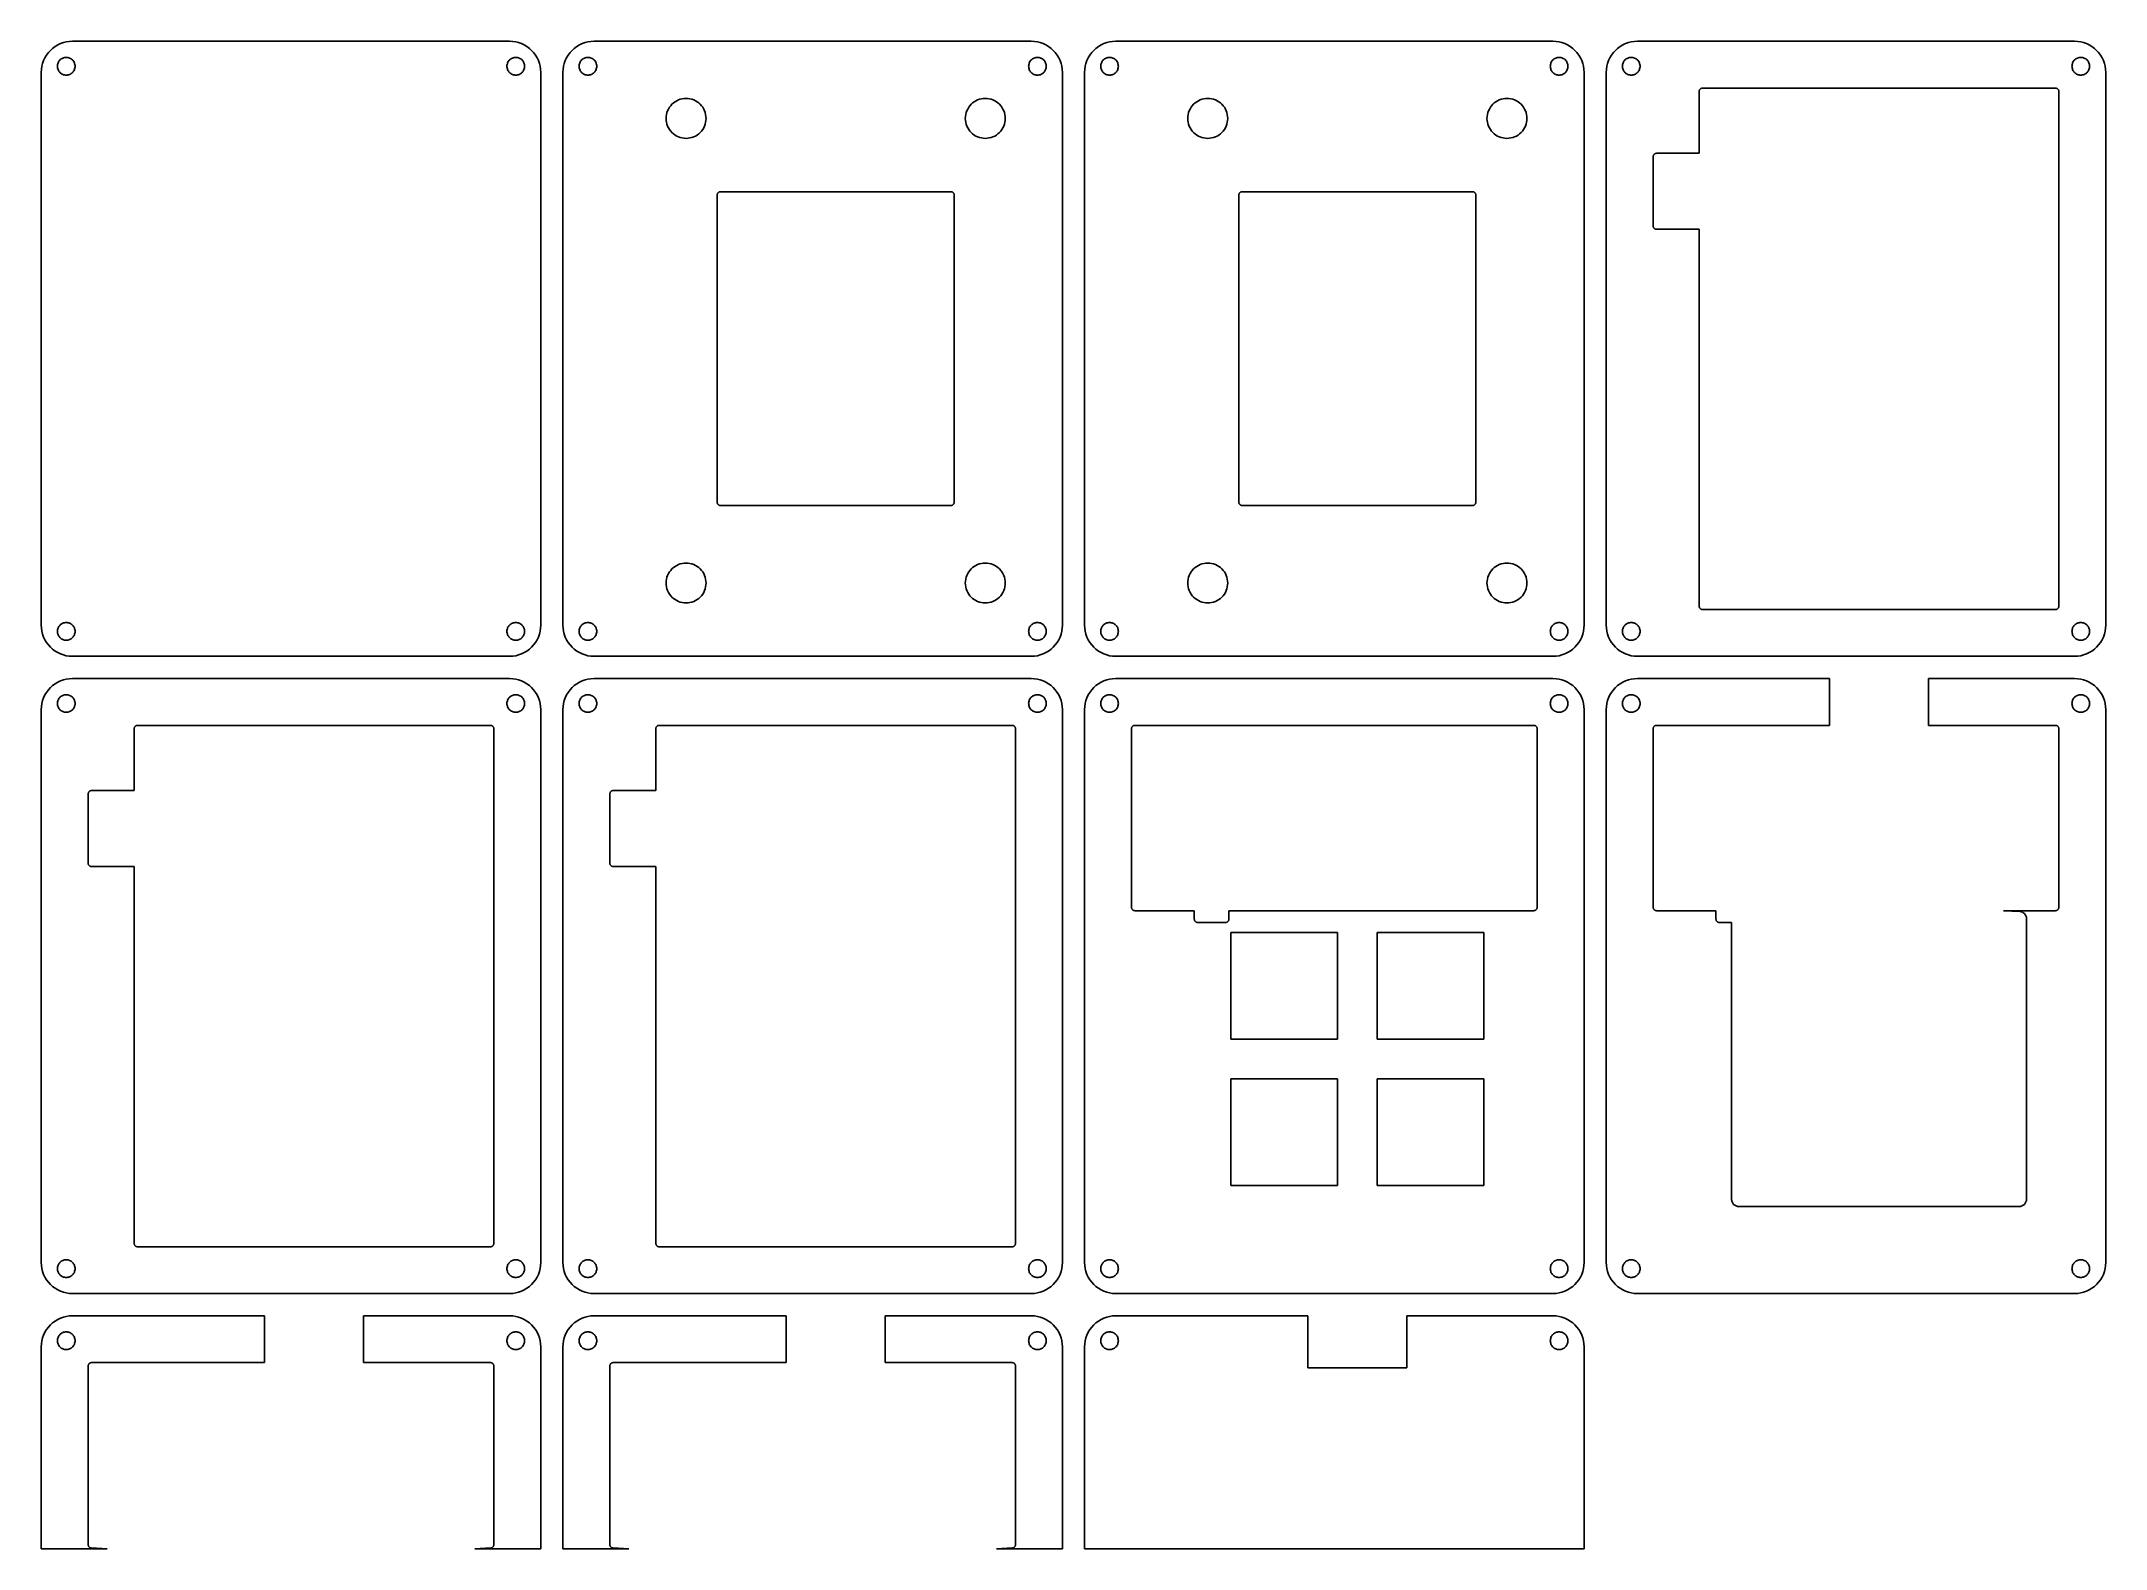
# Model space of a CAD drawing. Header units: metres. Extents: x 0 to 269, y -190 to 7.
import ezdxf

# ---------------------------------------------------------------- set-up
doc = ezdxf.new("R2010")
doc.units = ezdxf.units.M

msp = doc.modelspace()

# ---------------------------------------------------------------- linework, layer by layer
for p, q in [((1.43068, 5.63074), (1.13617, 5.36383)), ((1.74991, 5.86751), (1.43068, 5.63074)), ((2.09081, 6.07182), (1.74991, 5.86751)), ((2.45012, 6.24176), (2.09081, 6.07182)), ((2.82434, 6.37566), (2.45012, 6.24176)), ((3.20987, 6.47224), (2.82434, 6.37566)), ((3.60301, 6.53056), (3.20987, 6.47224)), ((3.99878, 6.55), (3.60301, 6.53056)), ((61.0012, 6.55), (3.99878, 6.55)), ((61.397, 6.53056), (61.0012, 6.55)), ((61.7901, 6.47224), (61.397, 6.53056)), ((62.1757, 6.37566), (61.7901, 6.47224)), ((62.5499, 6.24176), (62.1757, 6.37566)), ((62.9092, 6.07182), (62.5499, 6.24176)), ((63.2501, 5.86751), (62.9092, 6.07182)), ((63.5693, 5.63074), (63.2501, 5.86751)), ((63.8638, 5.36383), (63.5693, 5.63074)), ((69.4307, 5.63074), (69.1362, 5.36383)), ((69.7499, 5.86751), (69.4307, 5.63074)), ((70.0908, 6.07182), (69.7499, 5.86751)), ((70.4501, 6.24176), (70.0908, 6.07182)), ((70.8243, 6.37566), (70.4501, 6.24176)), ((71.2099, 6.47224), (70.8243, 6.37566)), ((71.603, 6.53056), (71.2099, 6.47224)), ((71.9988, 6.55), (71.603, 6.53056)), ((129.001, 6.55), (71.9988, 6.55)), ((129.397, 6.53056), (129.001, 6.55)), ((129.79, 6.47224), (129.397, 6.53056)), ((130.176, 6.37566), (129.79, 6.47224)), ((130.55, 6.24176), (130.176, 6.37566)), ((130.909, 6.07182), (130.55, 6.24176)), ((131.25, 5.86751), (130.909, 6.07182)), ((131.569, 5.63074), (131.25, 5.86751)), ((131.864, 5.36383), (131.569, 5.63074)), ((137.431, 5.63074), (137.136, 5.36383)), ((137.75, 5.86751), (137.431, 5.63074)), ((138.091, 6.07182), (137.75, 5.86751)), ((138.45, 6.24176), (138.091, 6.07182)), ((138.824, 6.37566), (138.45, 6.24176)), ((139.21, 6.47224), (138.824, 6.37566)), ((139.603, 6.53056), (139.21, 6.47224)), ((139.999, 6.55), (139.603, 6.53056)), ((197.001, 6.55), (139.999, 6.55)), ((197.397, 6.53056), (197.001, 6.55)), ((197.79, 6.47224), (197.397, 6.53056)), ((198.176, 6.37566), (197.79, 6.47224)), ((198.55, 6.24176), (198.176, 6.37566)), ((198.909, 6.07182), (198.55, 6.24176)), ((199.25, 5.86751), (198.909, 6.07182)), ((199.569, 5.63074), (199.25, 5.86751)), ((199.864, 5.36383), (199.569, 5.63074)), ((205.431, 5.63074), (205.136, 5.36383)), ((205.75, 5.86751), (205.431, 5.63074)), ((206.091, 6.07182), (205.75, 5.86751)), ((206.45, 6.24176), (206.091, 6.07182)), ((206.824, 6.37566), (206.45, 6.24176)), ((207.21, 6.47224), (206.824, 6.37566)), ((207.603, 6.53056), (207.21, 6.47224)), ((207.999, 6.55), (207.603, 6.53056)), ((265.001, 6.55), (207.999, 6.55)), ((265.397, 6.53056), (265.001, 6.55)), ((265.79, 6.47224), (265.397, 6.53056)), ((266.176, 6.37566), (265.79, 6.47224)), ((266.55, 6.24176), (266.176, 6.37566)), ((266.909, 6.07182), (266.55, 6.24176)), ((267.25, 5.86751), (266.909, 6.07182)), ((267.569, 5.63074), (267.25, 5.86751)), ((267.864, 5.36383), (267.569, 5.63074)), ((-0.03056, 2.89699), (-0.05, 2.50122)), ((0.02776, 3.29013), (-0.03056, 2.89699)), ((0.12434, 3.67566), (0.02776, 3.29013)), ((0.25824, 4.04988), (0.12434, 3.67566)), ((0.42818, 4.40919), (0.25824, 4.04988)), ((0.63249, 4.75009), (0.42818, 4.40919)), ((0.86926, 5.06932), (0.63249, 4.75009)), ((1.13617, 5.36383), (0.86926, 5.06932)), ((2.05006, 3.29999), (2.0556, 3.41278)), ((2.0556, 3.18721), (2.05006, 3.29999)), ((2.0556, 3.41278), (2.07214, 3.52423)), ((2.07214, 3.07576), (2.0556, 3.18721)), ((2.07214, 3.52423), (2.09961, 3.63388)), ((2.09961, 2.96609), (2.07214, 3.07576)), ((2.09961, 3.63388), (2.1376, 3.74005)), ((2.1376, 2.85994), (2.09961, 2.96609)), ((2.1376, 3.74005), (2.18584, 3.84204)), ((2.18584, 2.75793), (2.1376, 2.85994)), ((2.18584, 3.84204), (2.24387, 3.93886)), ((2.24387, 2.66112), (2.18584, 2.75793)), ((2.24387, 3.93886), (2.31107, 4.02946)), ((2.31107, 4.02946), (2.38689, 4.11311)), ((2.38689, 4.11311), (2.47054, 4.18893)), ((2.47054, 4.18893), (2.56114, 4.25613)), ((2.56114, 4.25613), (2.65796, 4.31416)), ((2.65796, 4.31416), (2.75995, 4.3624)), ((2.75995, 4.3624), (2.86612, 4.40039)), ((2.86612, 4.40039), (2.97577, 4.42786)), ((2.97577, 4.42786), (3.08722, 4.4444)), ((3.08722, 4.4444), (3.20001, 4.44994)), ((3.20001, 4.44994), (3.31279, 4.4444)), ((3.31279, 4.4444), (3.42424, 4.42786)), ((3.42424, 4.42786), (3.53391, 4.40039)), ((3.53391, 4.40039), (3.64006, 4.3624)), ((3.64006, 4.3624), (3.74207, 4.31416)), ((3.74207, 4.31416), (3.83888, 4.25613)), ((3.83888, 4.25613), (3.92957, 4.18887)), ((3.92957, 4.18887), (4.01306, 4.11319)), ((4.01306, 4.11319), (4.08896, 4.02946)), ((4.08896, 4.02946), (4.1561, 3.93892)), ((4.1561, 3.93892), (4.21422, 3.84196)), ((4.21422, 2.75801), (4.1561, 2.66106)), ((4.21422, 3.84196), (4.26242, 3.74005)), ((4.26242, 2.85994), (4.21422, 2.75801)), ((4.26242, 3.74005), (4.30042, 3.63388)), ((4.30042, 2.96609), (4.26242, 2.85994)), ((4.30042, 3.63388), (4.32788, 3.52425)), ((4.32788, 3.07574), (4.30042, 2.96609)), ((4.32788, 3.52425), (4.34441, 3.41278)), ((4.34441, 3.18721), (4.32788, 3.07574)), ((4.34441, 3.41278), (4.34995, 3.29999)), ((4.34995, 3.29999), (4.34441, 3.18721)), ((60.6501, 3.29999), (60.6556, 3.41278)), ((60.6556, 3.18721), (60.6501, 3.29999)), ((60.6556, 3.41278), (60.6721, 3.52425)), ((60.6721, 3.07574), (60.6556, 3.18721)), ((60.6721, 3.52425), (60.6996, 3.63388)), ((60.6996, 2.96609), (60.6721, 3.07574)), ((60.6996, 3.63388), (60.7376, 3.74005)), ((60.7376, 2.85994), (60.6996, 2.96609)), ((60.7376, 3.74005), (60.7858, 3.84196)), ((60.7858, 2.75801), (60.7376, 2.85994)), ((60.7858, 3.84196), (60.8439, 3.93892)), ((60.8439, 2.66106), (60.7858, 2.75801)), ((60.8439, 3.93892), (60.911, 4.02946)), ((60.911, 4.02946), (60.9869, 4.11319)), ((60.9869, 4.11319), (61.0704, 4.18887)), ((61.0704, 4.18887), (61.1611, 4.25613)), ((61.1611, 4.25613), (61.2579, 4.31416)), ((61.2579, 4.31416), (61.3599, 4.3624)), ((61.3599, 4.3624), (61.4661, 4.40039)), ((61.4661, 4.40039), (61.5758, 4.42786)), ((61.5758, 4.42786), (61.6872, 4.4444)), ((61.6872, 4.4444), (61.8, 4.44994)), ((61.8, 4.44994), (61.9128, 4.4444)), ((61.9128, 4.4444), (62.0242, 4.42786)), ((62.0242, 4.42786), (62.1339, 4.40039)), ((62.1339, 4.40039), (62.2401, 4.3624)), ((62.2401, 4.3624), (62.342, 4.31416)), ((62.342, 4.31416), (62.4389, 4.25613)), ((62.4389, 4.25613), (62.5295, 4.18893)), ((62.5295, 4.18893), (62.6131, 4.11311)), ((62.6131, 4.11311), (62.6889, 4.02946)), ((62.6889, 4.02946), (62.7561, 3.93886)), ((62.7561, 3.93886), (62.8142, 3.84204)), ((62.8142, 2.75793), (62.7561, 2.66112)), ((62.8142, 3.84204), (62.8624, 3.74005)), ((62.8624, 2.85994), (62.8142, 2.75793)), ((62.8624, 3.74005), (62.9004, 3.63388)), ((62.9004, 2.96609), (62.8624, 2.85994)), ((62.9004, 3.63388), (62.9279, 3.52423)), ((62.9279, 3.07576), (62.9004, 2.96609)), ((62.9279, 3.52423), (62.9444, 3.41278)), ((62.9444, 3.18721), (62.9279, 3.07576)), ((62.9444, 3.41278), (62.9499, 3.29999)), ((62.9499, 3.29999), (62.9444, 3.18721)), ((64.1307, 5.06932), (63.8638, 5.36383)), ((64.3675, 4.75009), (64.1307, 5.06932)), ((64.5718, 4.40919), (64.3675, 4.75009)), ((64.7418, 4.04988), (64.5718, 4.40919)), ((64.8757, 3.67566), (64.7418, 4.04988)), ((64.9722, 3.29013), (64.8757, 3.67566)), ((65.0306, 2.89699), (64.9722, 3.29013)), ((65.05, 2.50122), (65.0306, 2.89699)), ((67.9694, 2.89699), (67.95, 2.50122)), ((68.0278, 3.29013), (67.9694, 2.89699)), ((68.1243, 3.67566), (68.0278, 3.29013)), ((68.2582, 4.04988), (68.1243, 3.67566)), ((68.4282, 4.40919), (68.2582, 4.04988)), ((68.6325, 4.75009), (68.4282, 4.40919)), ((68.8693, 5.06932), (68.6325, 4.75009)), ((69.1362, 5.36383), (68.8693, 5.06932)), ((70.0501, 3.29999), (70.0556, 3.41278)), ((70.0556, 3.18721), (70.0501, 3.29999)), ((70.0556, 3.41278), (70.0721, 3.52423)), ((70.0721, 3.07576), (70.0556, 3.18721)), ((70.0721, 3.52423), (70.0996, 3.63388)), ((70.0996, 2.96609), (70.0721, 3.07576)), ((70.0996, 3.63388), (70.1376, 3.74005)), ((70.1376, 2.85994), (70.0996, 2.96609)), ((70.1376, 3.74005), (70.1858, 3.84204)), ((70.1858, 2.75793), (70.1376, 2.85994)), ((70.1858, 3.84204), (70.2439, 3.93886)), ((70.2439, 2.66112), (70.1858, 2.75793)), ((70.2439, 3.93886), (70.3111, 4.02946)), ((70.3111, 4.02946), (70.3869, 4.11311)), ((70.3869, 4.11311), (70.4705, 4.18893)), ((70.4705, 4.18893), (70.5611, 4.25613)), ((70.5611, 4.25613), (70.658, 4.31416)), ((70.658, 4.31416), (70.7599, 4.3624)), ((70.7599, 4.3624), (70.8661, 4.40039)), ((70.8661, 4.40039), (70.9758, 4.42786)), ((70.9758, 4.42786), (71.0872, 4.4444)), ((71.0872, 4.4444), (71.2, 4.44994)), ((71.2, 4.44994), (71.3128, 4.4444)), ((71.3128, 4.4444), (71.4242, 4.42786)), ((71.4242, 4.42786), (71.5339, 4.40039)), ((71.5339, 4.40039), (71.6401, 4.3624)), ((71.6401, 4.3624), (71.7421, 4.31416)), ((71.7421, 4.31416), (71.8389, 4.25613)), ((71.8389, 4.25613), (71.9296, 4.18887)), ((71.9296, 4.18887), (72.0131, 4.11319)), ((72.0131, 4.11319), (72.089, 4.02946)), ((72.089, 4.02946), (72.1561, 3.93892)), ((72.1561, 3.93892), (72.2142, 3.84196)), ((72.2142, 2.75801), (72.1561, 2.66106)), ((72.2142, 3.84196), (72.2624, 3.74005)), ((72.2624, 2.85994), (72.2142, 2.75801)), ((72.2624, 3.74005), (72.3004, 3.63388)), ((72.3004, 2.96609), (72.2624, 2.85994)), ((72.3004, 3.63388), (72.3279, 3.52425)), ((72.3279, 3.07574), (72.3004, 2.96609)), ((72.3279, 3.52425), (72.3444, 3.41278)), ((72.3444, 3.18721), (72.3279, 3.07574)), ((72.3444, 3.41278), (72.3499, 3.29999)), ((72.3499, 3.29999), (72.3444, 3.18721)), ((128.65, 3.29999), (128.656, 3.41278)), ((128.656, 3.18721), (128.65, 3.29999)), ((128.656, 3.41278), (128.672, 3.52425)), ((128.672, 3.07574), (128.656, 3.18721)), ((128.672, 3.52425), (128.7, 3.63388)), ((128.7, 2.96609), (128.672, 3.07574)), ((128.7, 3.63388), (128.738, 3.74005)), ((128.738, 2.85994), (128.7, 2.96609)), ((128.738, 3.74005), (128.786, 3.84196)), ((128.786, 2.75801), (128.738, 2.85994)), ((128.786, 3.84196), (128.844, 3.93892)), ((128.844, 2.66106), (128.786, 2.75801)), ((128.844, 3.93892), (128.911, 4.02946)), ((128.911, 4.02946), (128.987, 4.11319)), ((128.987, 4.11319), (129.07, 4.18887)), ((129.07, 4.18887), (129.161, 4.25613)), ((129.161, 4.25613), (129.258, 4.31416)), ((129.258, 4.31416), (129.36, 4.3624)), ((129.36, 4.3624), (129.466, 4.40039)), ((129.466, 4.40039), (129.576, 4.42786)), ((129.576, 4.42786), (129.687, 4.4444)), ((129.687, 4.4444), (129.8, 4.44994)), ((129.8, 4.44994), (129.913, 4.4444)), ((129.913, 4.4444), (130.024, 4.42786)), ((130.024, 4.42786), (130.134, 4.40039)), ((130.134, 4.40039), (130.24, 4.3624)), ((130.24, 4.3624), (130.342, 4.31416)), ((130.342, 4.31416), (130.439, 4.25613)), ((130.439, 4.25613), (130.529, 4.18893)), ((130.529, 4.18893), (130.613, 4.11311)), ((130.613, 4.11311), (130.689, 4.02946)), ((130.689, 4.02946), (130.756, 3.93886)), ((130.756, 3.93886), (130.814, 3.84204)), ((130.814, 2.75793), (130.756, 2.66112)), ((130.814, 3.84204), (130.862, 3.74005)), ((130.862, 2.85994), (130.814, 2.75793)), ((130.862, 3.74005), (130.9, 3.63388)), ((130.9, 2.96609), (130.862, 2.85994)), ((130.9, 3.63388), (130.928, 3.52423)), ((130.928, 3.07576), (130.9, 2.96609)), ((130.928, 3.52423), (130.944, 3.41278)), ((130.944, 3.18721), (130.928, 3.07576)), ((130.944, 3.41278), (130.95, 3.29999)), ((130.95, 3.29999), (130.944, 3.18721)), ((132.131, 5.06932), (131.864, 5.36383)), ((132.368, 4.75009), (132.131, 5.06932)), ((132.572, 4.40919), (132.368, 4.75009)), ((132.742, 4.04988), (132.572, 4.40919)), ((132.876, 3.67566), (132.742, 4.04988)), ((132.972, 3.29013), (132.876, 3.67566)), ((133.031, 2.89699), (132.972, 3.29013)), ((133.05, 2.50122), (133.031, 2.89699)), ((135.969, 2.89699), (135.95, 2.50122)), ((136.028, 3.29013), (135.969, 2.89699)), ((136.124, 3.67566), (136.028, 3.29013)), ((136.258, 4.04988), (136.124, 3.67566)), ((136.428, 4.40919), (136.258, 4.04988)), ((136.632, 4.75009), (136.428, 4.40919)), ((136.869, 5.06932), (136.632, 4.75009)), ((137.136, 5.36383), (136.869, 5.06932)), ((138.05, 3.29999), (138.056, 3.41278)), ((138.056, 3.18721), (138.05, 3.29999)), ((138.056, 3.41278), (138.072, 3.52423)), ((138.072, 3.07576), (138.056, 3.18721)), ((138.072, 3.52423), (138.1, 3.63388)), ((138.1, 2.96609), (138.072, 3.07576)), ((138.1, 3.63388), (138.138, 3.74005)), ((138.138, 2.85994), (138.1, 2.96609)), ((138.138, 3.74005), (138.186, 3.84204)), ((138.186, 2.75793), (138.138, 2.85994)), ((138.186, 3.84204), (138.244, 3.93886)), ((138.244, 2.66112), (138.186, 2.75793)), ((138.244, 3.93886), (138.311, 4.02946)), ((138.311, 4.02946), (138.387, 4.11311)), ((138.387, 4.11311), (138.471, 4.18893)), ((138.471, 4.18893), (138.561, 4.25613)), ((138.561, 4.25613), (138.658, 4.31416)), ((138.658, 4.31416), (138.76, 4.3624)), ((138.76, 4.3624), (138.866, 4.40039)), ((138.866, 4.40039), (138.976, 4.42786)), ((138.976, 4.42786), (139.087, 4.4444)), ((139.087, 4.4444), (139.2, 4.44994)), ((139.2, 4.44994), (139.313, 4.4444)), ((139.313, 4.4444), (139.424, 4.42786)), ((139.424, 4.42786), (139.534, 4.40039)), ((139.534, 4.40039), (139.64, 4.3624)), ((139.64, 4.3624), (139.742, 4.31416)), ((139.742, 4.31416), (139.839, 4.25613)), ((139.839, 4.25613), (139.93, 4.18887)), ((139.93, 4.18887), (140.013, 4.11319)), ((140.013, 4.11319), (140.089, 4.02946)), ((140.089, 4.02946), (140.156, 3.93892)), ((140.156, 3.93892), (140.214, 3.84196)), ((140.214, 2.75801), (140.156, 2.66106)), ((140.214, 3.84196), (140.262, 3.74005)), ((140.262, 2.85994), (140.214, 2.75801)), ((140.262, 3.74005), (140.3, 3.63388)), ((140.3, 2.96609), (140.262, 2.85994)), ((140.3, 3.63388), (140.328, 3.52425)), ((140.328, 3.07574), (140.3, 2.96609)), ((140.328, 3.52425), (140.344, 3.41278)), ((140.344, 3.18721), (140.328, 3.07574)), ((140.344, 3.41278), (140.35, 3.29999)), ((140.35, 3.29999), (140.344, 3.18721)), ((196.65, 3.29999), (196.656, 3.41278)), ((196.656, 3.18721), (196.65, 3.29999)), ((196.656, 3.41278), (196.672, 3.52425)), ((196.672, 3.07574), (196.656, 3.18721)), ((196.672, 3.52425), (196.7, 3.63388)), ((196.7, 2.96609), (196.672, 3.07574)), ((196.7, 3.63388), (196.738, 3.74005)), ((196.738, 2.85994), (196.7, 2.96609)), ((196.738, 3.74005), (196.786, 3.84196)), ((196.786, 2.75801), (196.738, 2.85994)), ((196.786, 3.84196), (196.844, 3.93892)), ((196.844, 2.66106), (196.786, 2.75801)), ((196.844, 3.93892), (196.911, 4.02946)), ((196.911, 4.02946), (196.987, 4.11319)), ((196.987, 4.11319), (197.07, 4.18887)), ((197.07, 4.18887), (197.161, 4.25613)), ((197.161, 4.25613), (197.258, 4.31416)), ((197.258, 4.31416), (197.36, 4.3624)), ((197.36, 4.3624), (197.466, 4.40039)), ((197.466, 4.40039), (197.576, 4.42786)), ((197.576, 4.42786), (197.687, 4.4444)), ((197.687, 4.4444), (197.8, 4.44994)), ((197.8, 4.44994), (197.913, 4.4444)), ((197.913, 4.4444), (198.024, 4.42786)), ((198.024, 4.42786), (198.134, 4.40039)), ((198.134, 4.40039), (198.24, 4.3624)), ((198.24, 4.3624), (198.342, 4.31416)), ((198.342, 4.31416), (198.439, 4.25613)), ((198.439, 4.25613), (198.529, 4.18893)), ((198.529, 4.18893), (198.613, 4.11311)), ((198.613, 4.11311), (198.689, 4.02946)), ((198.689, 4.02946), (198.756, 3.93886)), ((198.756, 3.93886), (198.814, 3.84204)), ((198.814, 2.75793), (198.756, 2.66112)), ((198.814, 3.84204), (198.862, 3.74005)), ((198.862, 2.85994), (198.814, 2.75793)), ((198.862, 3.74005), (198.9, 3.63388)), ((198.9, 2.96609), (198.862, 2.85994)), ((198.9, 3.63388), (198.928, 3.52423)), ((198.928, 3.07576), (198.9, 2.96609)), ((198.928, 3.52423), (198.944, 3.41278)), ((198.944, 3.18721), (198.928, 3.07576)), ((198.944, 3.41278), (198.95, 3.29999)), ((198.95, 3.29999), (198.944, 3.18721)), ((200.131, 5.06932), (199.864, 5.36383)), ((200.368, 4.75009), (200.131, 5.06932)), ((200.572, 4.40919), (200.368, 4.75009)), ((200.742, 4.04988), (200.572, 4.40919)), ((200.876, 3.67566), (200.742, 4.04988)), ((200.972, 3.29013), (200.876, 3.67566)), ((201.031, 2.89699), (200.972, 3.29013)), ((201.05, 2.50122), (201.031, 2.89699)), ((203.969, 2.89699), (203.95, 2.50122)), ((204.028, 3.29013), (203.969, 2.89699)), ((204.124, 3.67566), (204.028, 3.29013)), ((204.258, 4.04988), (204.124, 3.67566)), ((204.428, 4.40919), (204.258, 4.04988)), ((204.632, 4.75009), (204.428, 4.40919)), ((204.869, 5.06932), (204.632, 4.75009)), ((205.136, 5.36383), (204.869, 5.06932)), ((206.05, 3.29999), (206.056, 3.41278)), ((206.056, 3.18721), (206.05, 3.29999)), ((206.056, 3.41278), (206.072, 3.52423)), ((206.072, 3.07576), (206.056, 3.18721)), ((206.072, 3.52423), (206.1, 3.63388)), ((206.1, 2.96609), (206.072, 3.07576)), ((206.1, 3.63388), (206.138, 3.74005)), ((206.138, 2.85994), (206.1, 2.96609)), ((206.138, 3.74005), (206.186, 3.84204)), ((206.186, 2.75793), (206.138, 2.85994)), ((206.186, 3.84204), (206.244, 3.93886)), ((206.244, 2.66112), (206.186, 2.75793)), ((206.244, 3.93886), (206.311, 4.02946)), ((206.311, 4.02946), (206.387, 4.11311)), ((206.387, 4.11311), (206.471, 4.18893)), ((206.471, 4.18893), (206.561, 4.25613)), ((206.561, 4.25613), (206.658, 4.31416)), ((206.658, 4.31416), (206.76, 4.3624)), ((206.76, 4.3624), (206.866, 4.40039)), ((206.866, 4.40039), (206.976, 4.42786)), ((206.976, 4.42786), (207.087, 4.4444)), ((207.087, 4.4444), (207.2, 4.44994)), ((207.2, 4.44994), (207.313, 4.4444)), ((207.313, 4.4444), (207.424, 4.42786)), ((207.424, 4.42786), (207.534, 4.40039)), ((207.534, 4.40039), (207.64, 4.3624)), ((207.64, 4.3624), (207.742, 4.31416)), ((207.742, 4.31416), (207.839, 4.25613)), ((207.839, 4.25613), (207.93, 4.18887)), ((207.93, 4.18887), (208.013, 4.11319)), ((208.013, 4.11319), (208.089, 4.02946)), ((208.089, 4.02946), (208.156, 3.93892)), ((208.156, 3.93892), (208.214, 3.84196)), ((208.214, 2.75801), (208.156, 2.66106)), ((208.214, 3.84196), (208.262, 3.74005)), ((208.262, 2.85994), (208.214, 2.75801)), ((208.262, 3.74005), (208.3, 3.63388)), ((208.3, 2.96609), (208.262, 2.85994)), ((208.3, 3.63388), (208.328, 3.52425)), ((208.328, 3.07574), (208.3, 2.96609)), ((208.328, 3.52425), (208.344, 3.41278)), ((208.344, 3.18721), (208.328, 3.07574)), ((208.344, 3.41278), (208.35, 3.29999)), ((208.35, 3.29999), (208.344, 3.18721)), ((264.65, 3.29999), (264.656, 3.41278)), ((264.656, 3.18721), (264.65, 3.29999)), ((264.656, 3.41278), (264.672, 3.52425)), ((264.672, 3.07574), (264.656, 3.18721)), ((264.672, 3.52425), (264.7, 3.63388)), ((264.7, 2.96609), (264.672, 3.07574)), ((264.7, 3.63388), (264.738, 3.74005)), ((264.738, 2.85994), (264.7, 2.96609)), ((264.738, 3.74005), (264.786, 3.84196)), ((264.786, 2.75801), (264.738, 2.85994)), ((264.786, 3.84196), (264.844, 3.93892)), ((264.844, 2.66106), (264.786, 2.75801)), ((264.844, 3.93892), (264.911, 4.02946)), ((264.911, 4.02946), (264.987, 4.11319)), ((264.987, 4.11319), (265.07, 4.18887)), ((265.07, 4.18887), (265.161, 4.25613)), ((265.161, 4.25613), (265.258, 4.31416)), ((265.258, 4.31416), (265.36, 4.3624)), ((265.36, 4.3624), (265.466, 4.40039)), ((265.466, 4.40039), (265.576, 4.42786)), ((265.576, 4.42786), (265.687, 4.4444)), ((265.687, 4.4444), (265.8, 4.44994)), ((265.8, 4.44994), (265.913, 4.4444)), ((265.913, 4.4444), (266.024, 4.42786)), ((266.024, 4.42786), (266.134, 4.40039)), ((266.134, 4.40039), (266.24, 4.3624)), ((266.24, 4.3624), (266.342, 4.31416)), ((266.342, 4.31416), (266.439, 4.25613)), ((266.439, 4.25613), (266.529, 4.18893)), ((266.529, 4.18893), (266.613, 4.11311)), ((266.613, 4.11311), (266.689, 4.02946)), ((266.689, 4.02946), (266.756, 3.93886)), ((266.756, 3.93886), (266.814, 3.84204)), ((266.814, 2.75793), (266.756, 2.66112)), ((266.814, 3.84204), (266.862, 3.74005)), ((266.862, 2.85994), (266.814, 2.75793)), ((266.862, 3.74005), (266.9, 3.63388)), ((266.9, 2.96609), (266.862, 2.85994)), ((266.9, 3.63388), (266.928, 3.52423)), ((266.928, 3.07576), (266.9, 2.96609)), ((266.928, 3.52423), (266.944, 3.41278)), ((266.944, 3.18721), (266.928, 3.07576)), ((266.944, 3.41278), (266.95, 3.29999)), ((266.95, 3.29999), (266.944, 3.18721)), ((268.131, 5.06932), (267.864, 5.36383)), ((268.368, 4.75009), (268.131, 5.06932)), ((268.572, 4.40919), (268.368, 4.75009)), ((268.742, 4.04988), (268.572, 4.40919)), ((268.876, 3.67566), (268.742, 4.04988)), ((268.972, 3.29013), (268.876, 3.67566)), ((269.031, 2.89699), (268.972, 3.29013)), ((269.05, 2.50122), (269.031, 2.89699)), ((-0.05, 2.50122), (-0.05, -69.5512)), ((2.31113, 2.57043), (2.24387, 2.66112)), ((2.38681, 2.48694), (2.31113, 2.57043)), ((2.47054, 2.41104), (2.38681, 2.48694)), ((2.56108, 2.3439), (2.47054, 2.41104)), ((2.65804, 2.28578), (2.56108, 2.3439)), ((2.75995, 2.23758), (2.65804, 2.28578)), ((2.86612, 2.19958), (2.75995, 2.23758)), ((2.97575, 2.17212), (2.86612, 2.19958)), ((3.08722, 2.15559), (2.97575, 2.17212)), ((3.20001, 2.15005), (3.08722, 2.15559)), ((3.31279, 2.15559), (3.20001, 2.15005)), ((3.42426, 2.17212), (3.31279, 2.15559)), ((3.53391, 2.19958), (3.42426, 2.17212)), ((3.64006, 2.23758), (3.53391, 2.19958)), ((3.74199, 2.28578), (3.64006, 2.23758)), ((3.83894, 2.3439), (3.74199, 2.28578)), ((3.92957, 2.4111), (3.83894, 2.3439)), ((4.01314, 2.48686), (3.92957, 2.4111)), ((4.0889, 2.57043), (4.01314, 2.48686)), ((4.1561, 2.66106), (4.0889, 2.57043)), ((60.9111, 2.57043), (60.8439, 2.66106)), ((60.9869, 2.48686), (60.9111, 2.57043)), ((61.0704, 2.4111), (60.9869, 2.48686)), ((61.1611, 2.3439), (61.0704, 2.4111)), ((61.258, 2.28578), (61.1611, 2.3439)), ((61.3599, 2.23758), (61.258, 2.28578)), ((61.4661, 2.19958), (61.3599, 2.23758)), ((61.5757, 2.17212), (61.4661, 2.19958)), ((61.6872, 2.15559), (61.5757, 2.17212)), ((61.8, 2.15005), (61.6872, 2.15559)), ((61.9128, 2.15559), (61.8, 2.15005)), ((62.0242, 2.17212), (61.9128, 2.15559)), ((62.1339, 2.19958), (62.0242, 2.17212)), ((62.2401, 2.23758), (62.1339, 2.19958)), ((62.342, 2.28578), (62.2401, 2.23758)), ((62.4389, 2.3439), (62.342, 2.28578)), ((62.5295, 2.41104), (62.4389, 2.3439)), ((62.6132, 2.48694), (62.5295, 2.41104)), ((62.6889, 2.57043), (62.6132, 2.48694)), ((62.7561, 2.66112), (62.6889, 2.57043)), ((65.05, -69.5512), (65.05, 2.50122)), ((67.95, 2.50122), (67.95, -69.5512)), ((70.3111, 2.57043), (70.2439, 2.66112)), ((70.3868, 2.48694), (70.3111, 2.57043)), ((70.4705, 2.41104), (70.3868, 2.48694)), ((70.5611, 2.3439), (70.4705, 2.41104)), ((70.658, 2.28578), (70.5611, 2.3439)), ((70.7599, 2.23758), (70.658, 2.28578)), ((70.8661, 2.19958), (70.7599, 2.23758)), ((70.9758, 2.17212), (70.8661, 2.19958)), ((71.0872, 2.15559), (70.9758, 2.17212)), ((71.2, 2.15005), (71.0872, 2.15559)), ((71.3128, 2.15559), (71.2, 2.15005)), ((71.4243, 2.17212), (71.3128, 2.15559)), ((71.5339, 2.19958), (71.4243, 2.17212)), ((71.6401, 2.23758), (71.5339, 2.19958)), ((71.742, 2.28578), (71.6401, 2.23758)), ((71.8389, 2.3439), (71.742, 2.28578)), ((71.9296, 2.4111), (71.8389, 2.3439)), ((72.0131, 2.48686), (71.9296, 2.4111)), ((72.0889, 2.57043), (72.0131, 2.48686)), ((72.1561, 2.66106), (72.0889, 2.57043)), ((128.911, 2.57043), (128.844, 2.66106)), ((128.987, 2.48686), (128.911, 2.57043)), ((129.07, 2.4111), (128.987, 2.48686)), ((129.161, 2.3439), (129.07, 2.4111)), ((129.258, 2.28578), (129.161, 2.3439)), ((129.36, 2.23758), (129.258, 2.28578)), ((129.466, 2.19958), (129.36, 2.23758)), ((129.576, 2.17212), (129.466, 2.19958)), ((129.687, 2.15559), (129.576, 2.17212)), ((129.8, 2.15005), (129.687, 2.15559)), ((129.913, 2.15559), (129.8, 2.15005)), ((130.024, 2.17212), (129.913, 2.15559)), ((130.134, 2.19958), (130.024, 2.17212)), ((130.24, 2.23758), (130.134, 2.19958)), ((130.342, 2.28578), (130.24, 2.23758)), ((130.439, 2.3439), (130.342, 2.28578)), ((130.529, 2.41104), (130.439, 2.3439)), ((130.613, 2.48694), (130.529, 2.41104)), ((130.689, 2.57043), (130.613, 2.48694)), ((130.756, 2.66112), (130.689, 2.57043)), ((133.05, -69.5512), (133.05, 2.50122)), ((135.95, 2.50122), (135.95, -69.5512)), ((138.311, 2.57043), (138.244, 2.66112)), ((138.387, 2.48694), (138.311, 2.57043)), ((138.471, 2.41104), (138.387, 2.48694)), ((138.561, 2.3439), (138.471, 2.41104)), ((138.658, 2.28578), (138.561, 2.3439)), ((138.76, 2.23758), (138.658, 2.28578)), ((138.866, 2.19958), (138.76, 2.23758)), ((138.976, 2.17212), (138.866, 2.19958)), ((139.087, 2.15559), (138.976, 2.17212)), ((139.2, 2.15005), (139.087, 2.15559)), ((139.313, 2.15559), (139.2, 2.15005)), ((139.424, 2.17212), (139.313, 2.15559)), ((139.534, 2.19958), (139.424, 2.17212)), ((139.64, 2.23758), (139.534, 2.19958)), ((139.742, 2.28578), (139.64, 2.23758)), ((139.839, 2.3439), (139.742, 2.28578)), ((139.93, 2.4111), (139.839, 2.3439)), ((140.013, 2.48686), (139.93, 2.4111)), ((140.089, 2.57043), (140.013, 2.48686)), ((140.156, 2.66106), (140.089, 2.57043)), ((196.911, 2.57043), (196.844, 2.66106)), ((196.987, 2.48686), (196.911, 2.57043)), ((197.07, 2.4111), (196.987, 2.48686)), ((197.161, 2.3439), (197.07, 2.4111)), ((197.258, 2.28578), (197.161, 2.3439)), ((197.36, 2.23758), (197.258, 2.28578)), ((197.466, 2.19958), (197.36, 2.23758)), ((197.576, 2.17212), (197.466, 2.19958)), ((197.687, 2.15559), (197.576, 2.17212)), ((197.8, 2.15005), (197.687, 2.15559)), ((197.913, 2.15559), (197.8, 2.15005)), ((198.024, 2.17212), (197.913, 2.15559)), ((198.134, 2.19958), (198.024, 2.17212)), ((198.24, 2.23758), (198.134, 2.19958)), ((198.342, 2.28578), (198.24, 2.23758)), ((198.439, 2.3439), (198.342, 2.28578)), ((198.529, 2.41104), (198.439, 2.3439)), ((198.613, 2.48694), (198.529, 2.41104)), ((198.689, 2.57043), (198.613, 2.48694)), ((198.756, 2.66112), (198.689, 2.57043)), ((201.05, -69.5512), (201.05, 2.50122)), ((203.95, 2.50122), (203.95, -69.5512)), ((206.311, 2.57043), (206.244, 2.66112)), ((206.387, 2.48694), (206.311, 2.57043)), ((206.471, 2.41104), (206.387, 2.48694)), ((206.561, 2.3439), (206.471, 2.41104)), ((206.658, 2.28578), (206.561, 2.3439)), ((206.76, 2.23758), (206.658, 2.28578)), ((206.866, 2.19958), (206.76, 2.23758)), ((206.976, 2.17212), (206.866, 2.19958)), ((207.087, 2.15559), (206.976, 2.17212)), ((207.2, 2.15005), (207.087, 2.15559)), ((207.313, 2.15559), (207.2, 2.15005)), ((207.424, 2.17212), (207.313, 2.15559)), ((207.534, 2.19958), (207.424, 2.17212)), ((207.64, 2.23758), (207.534, 2.19958)), ((207.742, 2.28578), (207.64, 2.23758)), ((207.839, 2.3439), (207.742, 2.28578)), ((207.93, 2.4111), (207.839, 2.3439)), ((208.013, 2.48686), (207.93, 2.4111)), ((208.089, 2.57043), (208.013, 2.48686)), ((208.156, 2.66106), (208.089, 2.57043)), ((216.05, -0.00122), (216.052, 0.04417)), ((216.052, 0.04417), (216.059, 0.08769)), ((216.059, 0.08769), (216.069, 0.13069)), ((216.069, 0.13069), (216.084, 0.17218)), ((216.084, 0.17218), (216.103, 0.21201)), ((216.103, 0.21201), (216.126, 0.25003)), ((216.126, 0.25003), (216.152, 0.28549)), ((216.152, 0.28549), (216.182, 0.31815)), ((216.182, 0.31815), (216.215, 0.34776)), ((216.215, 0.34776), (216.25, 0.37407)), ((216.25, 0.37407), (216.288, 0.39687)), ((216.288, 0.39687), (216.328, 0.41569)), ((216.328, 0.41569), (216.369, 0.43054)), ((216.369, 0.43054), (216.412, 0.44132)), ((216.412, 0.44132), (216.456, 0.44777)), ((216.456, 0.44777), (216.501, 0.45)), ((216.501, 0.45), (262.499, 0.45)), ((262.499, 0.45), (262.544, 0.44777)), ((262.544, 0.44777), (262.588, 0.44132)), ((262.588, 0.44132), (262.631, 0.43054)), ((262.631, 0.43054), (262.672, 0.41569)), ((262.672, 0.41569), (262.712, 0.39687)), ((262.712, 0.39687), (262.75, 0.37407)), ((262.75, 0.37407), (262.785, 0.34776)), ((262.785, 0.34776), (262.818, 0.31815)), ((262.818, 0.31815), (262.848, 0.28549)), ((262.848, 0.28549), (262.874, 0.25003)), ((262.874, 0.25003), (262.897, 0.21201)), ((262.897, 0.21201), (262.916, 0.17218)), ((262.916, 0.17218), (262.931, 0.13069)), ((262.931, 0.13069), (262.941, 0.08769)), ((262.941, 0.08769), (262.948, 0.04417)), ((262.948, 0.04417), (262.95, -0.00122)), ((264.911, 2.57043), (264.844, 2.66106)), ((264.987, 2.48686), (264.911, 2.57043)), ((265.07, 2.4111), (264.987, 2.48686)), ((265.161, 2.3439), (265.07, 2.4111)), ((265.258, 2.28578), (265.161, 2.3439)), ((265.36, 2.23758), (265.258, 2.28578)), ((265.466, 2.19958), (265.36, 2.23758)), ((265.576, 2.17212), (265.466, 2.19958)), ((265.687, 2.15559), (265.576, 2.17212)), ((265.8, 2.15005), (265.687, 2.15559)), ((265.913, 2.15559), (265.8, 2.15005)), ((266.024, 2.17212), (265.913, 2.15559)), ((266.134, 2.19958), (266.024, 2.17212)), ((266.24, 2.23758), (266.134, 2.19958)), ((266.342, 2.28578), (266.24, 2.23758)), ((266.439, 2.3439), (266.342, 2.28578)), ((266.529, 2.41104), (266.439, 2.3439)), ((266.613, 2.48694), (266.529, 2.41104)), ((266.689, 2.57043), (266.613, 2.48694)), ((266.756, 2.66112), (266.689, 2.57043)), ((269.05, -69.5512), (269.05, 2.50122)), ((81.512, -2.74519), (81.598, -2.50505)), ((81.598, -2.50505), (81.707, -2.27449)), ((81.707, -2.27449), (81.8383, -2.05548)), ((81.8383, -2.05548), (81.9902, -1.85065)), ((81.9902, -1.85065), (82.1616, -1.66156)), ((82.1616, -1.66156), (82.3506, -1.49017)), ((82.3506, -1.49017), (82.5555, -1.33827)), ((82.5555, -1.33827), (82.7745, -1.207)), ((82.7745, -1.207), (83.0051, -1.09796)), ((83.0051, -1.09796), (83.2452, -1.01202)), ((83.2452, -1.01202), (83.4929, -0.94998)), ((83.4929, -0.94998), (83.7451, -0.91257)), ((83.7451, -0.91257), (84, -0.90006)), ((84, -0.90006), (84.2549, -0.91257)), ((84.2549, -0.91257), (84.5071, -0.94998)), ((84.5071, -0.94998), (84.7548, -1.01202)), ((84.7548, -1.01202), (84.9949, -1.09796)), ((84.9949, -1.09796), (85.2255, -1.207)), ((85.2255, -1.207), (85.4445, -1.33827)), ((85.4445, -1.33827), (85.6493, -1.49017)), ((85.6493, -1.49017), (85.8384, -1.66156)), ((85.8384, -1.66156), (86.0098, -1.85065)), ((86.0098, -1.85065), (86.1617, -2.05548)), ((86.1617, -2.05548), (86.293, -2.27449)), ((86.293, -2.27449), (86.402, -2.50505)), ((86.402, -2.50505), (86.488, -2.74519)), ((120.512, -2.74519), (120.598, -2.50505)), ((120.598, -2.50505), (120.707, -2.27449)), ((120.707, -2.27449), (120.838, -2.05548)), ((120.838, -2.05548), (120.99, -1.85065)), ((120.99, -1.85065), (121.162, -1.66156)), ((121.162, -1.66156), (121.351, -1.49017)), ((121.351, -1.49017), (121.555, -1.33827)), ((121.555, -1.33827), (121.774, -1.207)), ((121.774, -1.207), (122.005, -1.09796)), ((122.005, -1.09796), (122.245, -1.01202)), ((122.245, -1.01202), (122.493, -0.94998)), ((122.493, -0.94998), (122.745, -0.91257)), ((122.745, -0.91257), (123, -0.90006)), ((123, -0.90006), (123.255, -0.91257)), ((123.255, -0.91257), (123.507, -0.94998)), ((123.507, -0.94998), (123.755, -1.01202)), ((123.755, -1.01202), (123.995, -1.09796)), ((123.995, -1.09796), (124.225, -1.207)), ((124.225, -1.207), (124.445, -1.33827)), ((124.445, -1.33827), (124.649, -1.49017)), ((124.649, -1.49017), (124.838, -1.66156)), ((124.838, -1.66156), (125.01, -1.85065)), ((125.01, -1.85065), (125.162, -2.05548)), ((125.162, -2.05548), (125.293, -2.27449)), ((125.293, -2.27449), (125.402, -2.50505)), ((125.402, -2.50505), (125.488, -2.74519)), ((149.512, -2.74519), (149.598, -2.50505)), ((149.598, -2.50505), (149.707, -2.27449)), ((149.707, -2.27449), (149.838, -2.05548)), ((149.838, -2.05548), (149.99, -1.85065)), ((149.99, -1.85065), (150.162, -1.66156)), ((150.162, -1.66156), (150.351, -1.49017)), ((150.351, -1.49017), (150.555, -1.33827)), ((150.555, -1.33827), (150.774, -1.207)), ((150.774, -1.207), (151.005, -1.09796)), ((151.005, -1.09796), (151.245, -1.01202)), ((151.245, -1.01202), (151.493, -0.94998)), ((151.493, -0.94998), (151.745, -0.91257)), ((151.745, -0.91257), (152, -0.90006)), ((152, -0.90006), (152.255, -0.91257)), ((152.255, -0.91257), (152.507, -0.94998)), ((152.507, -0.94998), (152.755, -1.01202)), ((152.755, -1.01202), (152.995, -1.09796)), ((152.995, -1.09796), (153.225, -1.207)), ((153.225, -1.207), (153.445, -1.33827)), ((153.445, -1.33827), (153.649, -1.49017)), ((153.649, -1.49017), (153.838, -1.66156)), ((153.838, -1.66156), (154.01, -1.85065)), ((154.01, -1.85065), (154.162, -2.05548)), ((154.162, -2.05548), (154.293, -2.27449)), ((154.293, -2.27449), (154.402, -2.50505)), ((154.402, -2.50505), (154.488, -2.74519)), ((188.512, -2.74519), (188.598, -2.50505)), ((188.598, -2.50505), (188.707, -2.27449)), ((188.707, -2.27449), (188.838, -2.05548)), ((188.838, -2.05548), (188.99, -1.85065)), ((188.99, -1.85065), (189.162, -1.66156)), ((189.162, -1.66156), (189.351, -1.49017)), ((189.351, -1.49017), (189.555, -1.33827)), ((189.555, -1.33827), (189.774, -1.207)), ((189.774, -1.207), (190.005, -1.09796)), ((190.005, -1.09796), (190.245, -1.01202)), ((190.245, -1.01202), (190.493, -0.94998)), ((190.493, -0.94998), (190.745, -0.91257)), ((190.745, -0.91257), (191, -0.90006)), ((191, -0.90006), (191.255, -0.91257)), ((191.255, -0.91257), (191.507, -0.94998)), ((191.507, -0.94998), (191.755, -1.01202)), ((191.755, -1.01202), (191.995, -1.09796)), ((191.995, -1.09796), (192.225, -1.207)), ((192.225, -1.207), (192.445, -1.33827)), ((192.445, -1.33827), (192.649, -1.49017)), ((192.649, -1.49017), (192.838, -1.66156)), ((192.838, -1.66156), (193.01, -1.85065)), ((193.01, -1.85065), (193.162, -2.05548)), ((193.162, -2.05548), (193.293, -2.27449)), ((193.293, -2.27449), (193.402, -2.50505)), ((193.402, -2.50505), (193.488, -2.74519)), ((216.05, -8.05), (216.05, -0.00122)), ((262.95, -0.00122), (262.95, -67.0488)), ((81.4001, -3.5), (81.4126, -3.24509)), ((81.4126, -3.7549), (81.4001, -3.5)), ((81.4126, -3.24509), (81.45, -2.99286)), ((81.45, -4.00713), (81.4126, -3.7549)), ((81.45, -2.99286), (81.512, -2.74519)), ((81.512, -4.25479), (81.45, -4.00713)), ((81.598, -4.49493), (81.512, -4.25479)), ((81.707, -4.72549), (81.598, -4.49493)), ((81.8383, -4.9445), (81.707, -4.72549)), ((81.9902, -5.14934), (81.8383, -4.9445)), ((82.1616, -5.33842), (81.9902, -5.14934)), ((82.3506, -5.50981), (82.1616, -5.33842)), ((85.8384, -5.33842), (85.6493, -5.50981)), ((86.0098, -5.14934), (85.8384, -5.33842)), ((86.1617, -4.9445), (86.0098, -5.14934)), ((86.293, -4.72549), (86.1617, -4.9445)), ((86.402, -4.49493), (86.293, -4.72549)), ((86.488, -4.25479), (86.402, -4.49493)), ((86.488, -2.74519), (86.55, -2.99286)), ((86.55, -4.00713), (86.488, -4.25479)), ((86.55, -2.99286), (86.5874, -3.24509)), ((86.5874, -3.7549), (86.55, -4.00713)), ((86.5874, -3.24509), (86.5999, -3.5)), ((86.5999, -3.5), (86.5874, -3.7549)), ((120.4, -3.5), (120.413, -3.24509)), ((120.413, -3.7549), (120.4, -3.5)), ((120.413, -3.24509), (120.45, -2.99286)), ((120.45, -4.00713), (120.413, -3.7549)), ((120.45, -2.99286), (120.512, -2.74519)), ((120.512, -4.25479), (120.45, -4.00713)), ((120.598, -4.49493), (120.512, -4.25479)), ((120.707, -4.72549), (120.598, -4.49493)), ((120.838, -4.9445), (120.707, -4.72549)), ((120.99, -5.14934), (120.838, -4.9445)), ((121.162, -5.33842), (120.99, -5.14934)), ((121.351, -5.50981), (121.162, -5.33842)), ((124.838, -5.33842), (124.649, -5.50981)), ((125.01, -5.14934), (124.838, -5.33842)), ((125.162, -4.9445), (125.01, -5.14934)), ((125.293, -4.72549), (125.162, -4.9445)), ((125.402, -4.49493), (125.293, -4.72549)), ((125.488, -4.25479), (125.402, -4.49493)), ((125.488, -2.74519), (125.55, -2.99286)), ((125.55, -4.00713), (125.488, -4.25479)), ((125.55, -2.99286), (125.587, -3.24509)), ((125.587, -3.7549), (125.55, -4.00713)), ((125.587, -3.24509), (125.6, -3.5)), ((125.6, -3.5), (125.587, -3.7549)), ((149.4, -3.5), (149.413, -3.24509)), ((149.413, -3.7549), (149.4, -3.5)), ((149.413, -3.24509), (149.45, -2.99286)), ((149.45, -4.00713), (149.413, -3.7549)), ((149.45, -2.99286), (149.512, -2.74519)), ((149.512, -4.25479), (149.45, -4.00713)), ((149.598, -4.49493), (149.512, -4.25479)), ((149.707, -4.72549), (149.598, -4.49493)), ((149.838, -4.9445), (149.707, -4.72549)), ((149.99, -5.14934), (149.838, -4.9445)), ((150.162, -5.33842), (149.99, -5.14934)), ((150.351, -5.50981), (150.162, -5.33842)), ((153.838, -5.33842), (153.649, -5.50981)), ((154.01, -5.14934), (153.838, -5.33842)), ((154.162, -4.9445), (154.01, -5.14934)), ((154.293, -4.72549), (154.162, -4.9445)), ((154.402, -4.49493), (154.293, -4.72549)), ((154.488, -4.25479), (154.402, -4.49493)), ((154.488, -2.74519), (154.55, -2.99286)), ((154.55, -4.00713), (154.488, -4.25479)), ((154.55, -2.99286), (154.587, -3.24509)), ((154.587, -3.7549), (154.55, -4.00713)), ((154.587, -3.24509), (154.6, -3.5)), ((154.6, -3.5), (154.587, -3.7549)), ((188.4, -3.5), (188.413, -3.24509)), ((188.413, -3.7549), (188.4, -3.5)), ((188.413, -3.24509), (188.45, -2.99286)), ((188.45, -4.00713), (188.413, -3.7549)), ((188.45, -2.99286), (188.512, -2.74519)), ((188.512, -4.25479), (188.45, -4.00713)), ((188.598, -4.49493), (188.512, -4.25479)), ((188.707, -4.72549), (188.598, -4.49493)), ((188.838, -4.9445), (188.707, -4.72549)), ((188.99, -5.14934), (188.838, -4.9445)), ((189.162, -5.33842), (188.99, -5.14934)), ((189.351, -5.50981), (189.162, -5.33842)), ((192.838, -5.33842), (192.649, -5.50981)), ((193.01, -5.14934), (192.838, -5.33842)), ((193.162, -4.9445), (193.01, -5.14934)), ((193.293, -4.72549), (193.162, -4.9445)), ((193.402, -4.49493), (193.293, -4.72549)), ((193.488, -4.25479), (193.402, -4.49493)), ((193.488, -2.74519), (193.55, -2.99286)), ((193.55, -4.00713), (193.488, -4.25479)), ((193.55, -2.99286), (193.587, -3.24509)), ((193.587, -3.7549), (193.55, -4.00713)), ((193.587, -3.24509), (193.6, -3.5)), ((193.6, -3.5), (193.587, -3.7549)), ((82.5555, -5.66171), (82.3506, -5.50981)), ((82.7745, -5.79298), (82.5555, -5.66171)), ((83.0051, -5.90202), (82.7745, -5.79298)), ((83.2452, -5.98796), (83.0051, -5.90202)), ((83.4929, -6.05), (83.2452, -5.98796)), ((83.7451, -6.08742), (83.4929, -6.05)), ((84, -6.09993), (83.7451, -6.08742)), ((84.2549, -6.08742), (84, -6.09993)), ((84.5071, -6.05), (84.2549, -6.08742)), ((84.7548, -5.98796), (84.5071, -6.05)), ((84.9949, -5.90202), (84.7548, -5.98796)), ((85.2255, -5.79298), (84.9949, -5.90202)), ((85.4445, -5.66171), (85.2255, -5.79298)), ((85.6493, -5.50981), (85.4445, -5.66171)), ((121.555, -5.66171), (121.351, -5.50981)), ((121.774, -5.79298), (121.555, -5.66171)), ((122.005, -5.90202), (121.774, -5.79298)), ((122.245, -5.98796), (122.005, -5.90202)), ((122.493, -6.05), (122.245, -5.98796)), ((122.745, -6.08742), (122.493, -6.05)), ((123, -6.09993), (122.745, -6.08742)), ((123.255, -6.08742), (123, -6.09993)), ((123.507, -6.05), (123.255, -6.08742)), ((123.755, -5.98796), (123.507, -6.05)), ((123.995, -5.90202), (123.755, -5.98796)), ((124.225, -5.79298), (123.995, -5.90202)), ((124.445, -5.66171), (124.225, -5.79298)), ((124.649, -5.50981), (124.445, -5.66171)), ((150.555, -5.66171), (150.351, -5.50981)), ((150.774, -5.79298), (150.555, -5.66171)), ((151.005, -5.90202), (150.774, -5.79298)), ((151.245, -5.98796), (151.005, -5.90202)), ((151.493, -6.05), (151.245, -5.98796)), ((151.745, -6.08742), (151.493, -6.05)), ((152, -6.09993), (151.745, -6.08742)), ((152.255, -6.08742), (152, -6.09993)), ((152.507, -6.05), (152.255, -6.08742)), ((152.755, -5.98796), (152.507, -6.05)), ((152.995, -5.90202), (152.755, -5.98796)), ((153.225, -5.79298), (152.995, -5.90202)), ((153.445, -5.66171), (153.225, -5.79298)), ((153.649, -5.50981), (153.445, -5.66171)), ((189.555, -5.66171), (189.351, -5.50981)), ((189.774, -5.79298), (189.555, -5.66171)), ((190.005, -5.90202), (189.774, -5.79298)), ((190.245, -5.98796), (190.005, -5.90202)), ((190.493, -6.05), (190.245, -5.98796)), ((190.745, -6.08742), (190.493, -6.05)), ((191, -6.09993), (190.745, -6.08742)), ((191.255, -6.08742), (191, -6.09993)), ((191.507, -6.05), (191.255, -6.08742)), ((191.755, -5.98796), (191.507, -6.05)), ((191.995, -5.90202), (191.755, -5.98796)), ((192.225, -5.79298), (191.995, -5.90202)), ((192.445, -5.66171), (192.225, -5.79298)), ((192.649, -5.50981), (192.445, -5.66171)), ((210.328, -8.0843), (210.369, -8.06946)), ((210.369, -8.06946), (210.412, -8.05869)), ((210.412, -8.05869), (210.456, -8.05223)), ((210.456, -8.05223), (210.501, -8.05)), ((210.501, -8.05), (216.05, -8.05)), ((210.05, -8.50122), (210.052, -8.45583)), ((210.05, -17.4988), (210.05, -8.50122)), ((210.052, -8.45583), (210.059, -8.41231)), ((210.059, -8.41231), (210.069, -8.36931)), ((210.069, -8.36931), (210.084, -8.32782)), ((210.084, -8.32782), (210.103, -8.28799)), ((210.103, -8.28799), (210.126, -8.24997)), ((210.126, -8.24997), (210.152, -8.21451)), ((210.152, -8.21451), (210.182, -8.18185)), ((210.182, -8.18185), (210.215, -8.15224)), ((210.215, -8.15224), (210.25, -8.12593)), ((210.25, -8.12593), (210.288, -8.10313)), ((210.288, -8.10313), (210.328, -8.0843)), ((88.0522, -13.4558), (88.0587, -13.4123)), ((88.0587, -13.4123), (88.0695, -13.3693)), ((88.0695, -13.3693), (88.0843, -13.3278)), ((88.0843, -13.3278), (88.1031, -13.288)), ((88.1031, -13.288), (88.1259, -13.25)), ((88.1259, -13.25), (88.1522, -13.2145)), ((88.1522, -13.2145), (88.1819, -13.1819)), ((88.1819, -13.1819), (88.2145, -13.1522)), ((88.2145, -13.1522), (88.25, -13.1259)), ((88.25, -13.1259), (88.288, -13.1031)), ((88.288, -13.1031), (88.3278, -13.0843)), ((88.3278, -13.0843), (88.3693, -13.0695)), ((88.3693, -13.0695), (88.4123, -13.0587)), ((88.4123, -13.0587), (88.4558, -13.0522)), ((88.4558, -13.0522), (88.5012, -13.05)), ((88.5012, -13.05), (118.499, -13.05)), ((118.499, -13.05), (118.544, -13.0522)), ((118.544, -13.0522), (118.588, -13.0587)), ((118.588, -13.0587), (118.631, -13.0695)), ((118.631, -13.0695), (118.672, -13.0843)), ((118.672, -13.0843), (118.712, -13.1031)), ((118.712, -13.1031), (118.75, -13.1259)), ((118.75, -13.1259), (118.785, -13.1522)), ((118.785, -13.1522), (118.818, -13.1819)), ((118.818, -13.1819), (118.848, -13.2145)), ((118.848, -13.2145), (118.874, -13.25)), ((118.874, -13.25), (118.897, -13.288)), ((118.897, -13.288), (118.916, -13.3278)), ((118.916, -13.3278), (118.931, -13.3693)), ((118.931, -13.3693), (118.941, -13.4123)), ((118.941, -13.4123), (118.948, -13.4558)), ((156.052, -13.4558), (156.059, -13.4123)), ((156.059, -13.4123), (156.069, -13.3693)), ((156.069, -13.3693), (156.084, -13.3278)), ((156.084, -13.3278), (156.103, -13.288)), ((156.103, -13.288), (156.126, -13.25)), ((156.126, -13.25), (156.152, -13.2145)), ((156.152, -13.2145), (156.182, -13.1819)), ((156.182, -13.1819), (156.215, -13.1522)), ((156.215, -13.1522), (156.25, -13.1259)), ((156.25, -13.1259), (156.288, -13.1031)), ((156.288, -13.1031), (156.328, -13.0843)), ((156.328, -13.0843), (156.369, -13.0695)), ((156.369, -13.0695), (156.412, -13.0587)), ((156.412, -13.0587), (156.456, -13.0522)), ((156.456, -13.0522), (156.501, -13.05)), ((156.501, -13.05), (186.499, -13.05)), ((186.499, -13.05), (186.544, -13.0522)), ((186.544, -13.0522), (186.588, -13.0587)), ((186.588, -13.0587), (186.631, -13.0695)), ((186.631, -13.0695), (186.672, -13.0843)), ((186.672, -13.0843), (186.712, -13.1031)), ((186.712, -13.1031), (186.75, -13.1259)), ((186.75, -13.1259), (186.785, -13.1522)), ((186.785, -13.1522), (186.818, -13.1819)), ((186.818, -13.1819), (186.848, -13.2145)), ((186.848, -13.2145), (186.874, -13.25)), ((186.874, -13.25), (186.897, -13.288)), ((186.897, -13.288), (186.916, -13.3278)), ((186.916, -13.3278), (186.931, -13.3693)), ((186.931, -13.3693), (186.941, -13.4123)), ((186.941, -13.4123), (186.948, -13.4558)), ((88.05, -13.5012), (88.0522, -13.4558)), ((88.05, -53.4988), (88.05, -13.5012)), ((118.948, -13.4558), (118.95, -13.5012)), ((118.95, -13.5012), (118.95, -53.4988)), ((156.05, -13.5012), (156.052, -13.4558)), ((156.05, -53.4988), (156.05, -13.5012)), ((186.948, -13.4558), (186.95, -13.5012)), ((186.95, -13.5012), (186.95, -53.4988)), ((210.052, -17.5442), (210.05, -17.4988)), ((210.059, -17.5877), (210.052, -17.5442)), ((210.069, -17.6307), (210.059, -17.5877)), ((210.084, -17.6722), (210.069, -17.6307)), ((210.103, -17.712), (210.084, -17.6722)), ((210.126, -17.75), (210.103, -17.712)), ((210.152, -17.7855), (210.126, -17.75)), ((210.182, -17.8181), (210.152, -17.7855)), ((210.215, -17.8478), (210.182, -17.8181)), ((210.25, -17.8741), (210.215, -17.8478)), ((210.288, -17.8969), (210.25, -17.8741)), ((210.328, -17.9157), (210.288, -17.8969)), ((210.369, -17.9305), (210.328, -17.9157)), ((210.412, -17.9413), (210.369, -17.9305)), ((210.456, -17.9478), (210.412, -17.9413)), ((210.501, -17.95), (210.456, -17.9478)), ((216.05, -17.95), (210.501, -17.95)), ((216.05, -67.0488), (216.05, -17.95)), ((88.0522, -53.5442), (88.05, -53.4988)), ((88.0587, -53.5877), (88.0522, -53.5442)), ((88.0695, -53.6307), (88.0587, -53.5877)), ((88.0843, -53.6722), (88.0695, -53.6307)), ((88.1031, -53.712), (88.0843, -53.6722)), ((88.1259, -53.75), (88.1031, -53.712)), ((88.1522, -53.7855), (88.1259, -53.75)), ((88.1819, -53.8181), (88.1522, -53.7855)), ((88.2145, -53.8478), (88.1819, -53.8181)), ((118.818, -53.8181), (118.785, -53.8478)), ((118.848, -53.7855), (118.818, -53.8181)), ((118.874, -53.75), (118.848, -53.7855)), ((118.897, -53.712), (118.874, -53.75)), ((118.916, -53.6722), (118.897, -53.712)), ((118.931, -53.6307), (118.916, -53.6722)), ((118.941, -53.5877), (118.931, -53.6307)), ((118.948, -53.5442), (118.941, -53.5877)), ((118.95, -53.4988), (118.948, -53.5442)), ((156.052, -53.5442), (156.05, -53.4988)), ((156.059, -53.5877), (156.052, -53.5442)), ((156.069, -53.6307), (156.059, -53.5877)), ((156.084, -53.6722), (156.069, -53.6307)), ((156.103, -53.712), (156.084, -53.6722)), ((156.126, -53.75), (156.103, -53.712)), ((156.152, -53.7855), (156.126, -53.75)), ((156.182, -53.8181), (156.152, -53.7855)), ((156.215, -53.8478), (156.182, -53.8181)), ((186.818, -53.8181), (186.785, -53.8478)), ((186.848, -53.7855), (186.818, -53.8181)), ((186.874, -53.75), (186.848, -53.7855)), ((186.897, -53.712), (186.874, -53.75)), ((186.916, -53.6722), (186.897, -53.712)), ((186.931, -53.6307), (186.916, -53.6722)), ((186.941, -53.5877), (186.931, -53.6307)), ((186.948, -53.5442), (186.941, -53.5877)), ((186.95, -53.4988), (186.948, -53.5442)), ((88.25, -53.8741), (88.2145, -53.8478)), ((88.288, -53.8969), (88.25, -53.8741)), ((88.3278, -53.9157), (88.288, -53.8969)), ((88.3693, -53.9305), (88.3278, -53.9157)), ((88.4123, -53.9413), (88.3693, -53.9305)), ((88.4558, -53.9478), (88.4123, -53.9413)), ((88.5012, -53.95), (88.4558, -53.9478)), ((118.499, -53.95), (88.5012, -53.95)), ((118.544, -53.9478), (118.499, -53.95)), ((118.588, -53.9413), (118.544, -53.9478)), ((118.631, -53.9305), (118.588, -53.9413)), ((118.672, -53.9157), (118.631, -53.9305)), ((118.712, -53.8969), (118.672, -53.9157)), ((118.75, -53.8741), (118.712, -53.8969)), ((118.785, -53.8478), (118.75, -53.8741)), ((156.25, -53.8741), (156.215, -53.8478)), ((156.288, -53.8969), (156.25, -53.8741)), ((156.328, -53.9157), (156.288, -53.8969)), ((156.369, -53.9305), (156.328, -53.9157)), ((156.412, -53.9413), (156.369, -53.9305)), ((156.456, -53.9478), (156.412, -53.9413)), ((156.501, -53.95), (156.456, -53.9478)), ((186.499, -53.95), (156.501, -53.95)), ((186.544, -53.9478), (186.499, -53.95)), ((186.588, -53.9413), (186.544, -53.9478)), ((186.631, -53.9305), (186.588, -53.9413)), ((186.672, -53.9157), (186.631, -53.9305)), ((186.712, -53.8969), (186.672, -53.9157)), ((186.75, -53.8741), (186.712, -53.8969)), ((186.785, -53.8478), (186.75, -53.8741)), ((82.3506, -62.0402), (82.5555, -61.8883)), ((82.5555, -61.8883), (82.7745, -61.757)), ((82.7745, -61.757), (83.0051, -61.648)), ((83.0051, -61.648), (83.2452, -61.562)), ((83.2452, -61.562), (83.4929, -61.5)), ((83.4929, -61.5), (83.7451, -61.4626)), ((83.7451, -61.4626), (84, -61.4501)), ((84, -61.4501), (84.2549, -61.4626)), ((84.2549, -61.4626), (84.5071, -61.5)), ((84.5071, -61.5), (84.7548, -61.562)), ((84.7548, -61.562), (84.9949, -61.648)), ((84.9949, -61.648), (85.2255, -61.757)), ((85.2255, -61.757), (85.4445, -61.8883)), ((85.4445, -61.8883), (85.6493, -62.0402)), ((121.351, -62.0402), (121.555, -61.8883)), ((121.555, -61.8883), (121.774, -61.757)), ((121.774, -61.757), (122.005, -61.648)), ((122.005, -61.648), (122.245, -61.562)), ((122.245, -61.562), (122.493, -61.5)), ((122.493, -61.5), (122.745, -61.4626)), ((122.745, -61.4626), (123, -61.4501)), ((123, -61.4501), (123.255, -61.4626)), ((123.255, -61.4626), (123.507, -61.5)), ((123.507, -61.5), (123.755, -61.562)), ((123.755, -61.562), (123.995, -61.648)), ((123.995, -61.648), (124.225, -61.757)), ((124.225, -61.757), (124.445, -61.8883)), ((124.445, -61.8883), (124.649, -62.0402)), ((150.351, -62.0402), (150.555, -61.8883)), ((150.555, -61.8883), (150.774, -61.757)), ((150.774, -61.757), (151.005, -61.648)), ((151.005, -61.648), (151.245, -61.562)), ((151.245, -61.562), (151.493, -61.5)), ((151.493, -61.5), (151.745, -61.4626)), ((151.745, -61.4626), (152, -61.4501)), ((152, -61.4501), (152.255, -61.4626)), ((152.255, -61.4626), (152.507, -61.5)), ((152.507, -61.5), (152.755, -61.562)), ((152.755, -61.562), (152.995, -61.648)), ((152.995, -61.648), (153.225, -61.757)), ((153.225, -61.757), (153.445, -61.8883)), ((153.445, -61.8883), (153.649, -62.0402)), ((189.351, -62.0402), (189.555, -61.8883)), ((189.555, -61.8883), (189.774, -61.757)), ((189.774, -61.757), (190.005, -61.648)), ((190.005, -61.648), (190.245, -61.562)), ((190.245, -61.562), (190.493, -61.5)), ((190.493, -61.5), (190.745, -61.4626)), ((190.745, -61.4626), (191, -61.4501)), ((191, -61.4501), (191.255, -61.4626)), ((191.255, -61.4626), (191.507, -61.5)), ((191.507, -61.5), (191.755, -61.562)), ((191.755, -61.562), (191.995, -61.648)), ((191.995, -61.648), (192.225, -61.757)), ((192.225, -61.757), (192.445, -61.8883)), ((192.445, -61.8883), (192.649, -62.0402)), ((81.4001, -64.05), (81.4126, -63.7951)), ((81.4126, -64.3049), (81.4001, -64.05)), ((81.4126, -63.7951), (81.45, -63.5429)), ((81.45, -64.5571), (81.4126, -64.3049)), ((81.45, -63.5429), (81.512, -63.2952)), ((81.512, -64.8048), (81.45, -64.5571)), ((81.512, -63.2952), (81.598, -63.0551)), ((81.598, -63.0551), (81.707, -62.8245)), ((81.707, -62.8245), (81.8383, -62.6055)), ((81.8383, -62.6055), (81.9902, -62.4007)), ((81.9902, -62.4007), (82.1616, -62.2116)), ((82.1616, -62.2116), (82.3506, -62.0402)), ((85.6493, -62.0402), (85.8384, -62.2116)), ((85.8384, -62.2116), (86.0098, -62.4007)), ((86.0098, -62.4007), (86.1617, -62.6055)), ((86.1617, -62.6055), (86.293, -62.8245)), ((86.293, -62.8245), (86.402, -63.0551)), ((86.402, -63.0551), (86.488, -63.2952)), ((86.488, -63.2952), (86.55, -63.5429)), ((86.55, -64.5571), (86.488, -64.8048)), ((86.55, -63.5429), (86.5874, -63.7951)), ((86.5874, -64.3049), (86.55, -64.5571)), ((86.5874, -63.7951), (86.5999, -64.05)), ((86.5999, -64.05), (86.5874, -64.3049)), ((120.4, -64.05), (120.413, -63.7951)), ((120.413, -64.3049), (120.4, -64.05)), ((120.413, -63.7951), (120.45, -63.5429)), ((120.45, -64.5571), (120.413, -64.3049)), ((120.45, -63.5429), (120.512, -63.2952)), ((120.512, -64.8048), (120.45, -64.5571)), ((120.512, -63.2952), (120.598, -63.0551)), ((120.598, -63.0551), (120.707, -62.8245)), ((120.707, -62.8245), (120.838, -62.6055)), ((120.838, -62.6055), (120.99, -62.4007)), ((120.99, -62.4007), (121.162, -62.2116)), ((121.162, -62.2116), (121.351, -62.0402)), ((124.649, -62.0402), (124.838, -62.2116)), ((124.838, -62.2116), (125.01, -62.4007)), ((125.01, -62.4007), (125.162, -62.6055)), ((125.162, -62.6055), (125.293, -62.8245)), ((125.293, -62.8245), (125.402, -63.0551)), ((125.402, -63.0551), (125.488, -63.2952)), ((125.488, -63.2952), (125.55, -63.5429)), ((125.55, -64.5571), (125.488, -64.8048)), ((125.55, -63.5429), (125.587, -63.7951)), ((125.587, -64.3049), (125.55, -64.5571)), ((125.587, -63.7951), (125.6, -64.05)), ((125.6, -64.05), (125.587, -64.3049)), ((149.4, -64.05), (149.413, -63.7951)), ((149.413, -64.3049), (149.4, -64.05)), ((149.413, -63.7951), (149.45, -63.5429)), ((149.45, -64.5571), (149.413, -64.3049)), ((149.45, -63.5429), (149.512, -63.2952)), ((149.512, -64.8048), (149.45, -64.5571)), ((149.512, -63.2952), (149.598, -63.0551)), ((149.598, -63.0551), (149.707, -62.8245)), ((149.707, -62.8245), (149.838, -62.6055)), ((149.838, -62.6055), (149.99, -62.4007)), ((149.99, -62.4007), (150.162, -62.2116)), ((150.162, -62.2116), (150.351, -62.0402)), ((153.649, -62.0402), (153.838, -62.2116)), ((153.838, -62.2116), (154.01, -62.4007)), ((154.01, -62.4007), (154.162, -62.6055)), ((154.162, -62.6055), (154.293, -62.8245)), ((154.293, -62.8245), (154.402, -63.0551)), ((154.402, -63.0551), (154.488, -63.2952)), ((154.488, -63.2952), (154.55, -63.5429)), ((154.55, -64.5571), (154.488, -64.8048)), ((154.55, -63.5429), (154.587, -63.7951)), ((154.587, -64.3049), (154.55, -64.5571)), ((154.587, -63.7951), (154.6, -64.05)), ((154.6, -64.05), (154.587, -64.3049)), ((188.4, -64.05), (188.413, -63.7951)), ((188.413, -64.3049), (188.4, -64.05)), ((188.413, -63.7951), (188.45, -63.5429)), ((188.45, -64.5571), (188.413, -64.3049)), ((188.45, -63.5429), (188.512, -63.2952)), ((188.512, -64.8048), (188.45, -64.5571)), ((188.512, -63.2952), (188.598, -63.0551)), ((188.598, -63.0551), (188.707, -62.8245)), ((188.707, -62.8245), (188.838, -62.6055)), ((188.838, -62.6055), (188.99, -62.4007)), ((188.99, -62.4007), (189.162, -62.2116)), ((189.162, -62.2116), (189.351, -62.0402)), ((192.649, -62.0402), (192.838, -62.2116)), ((192.838, -62.2116), (193.01, -62.4007)), ((193.01, -62.4007), (193.162, -62.6055)), ((193.162, -62.6055), (193.293, -62.8245)), ((193.293, -62.8245), (193.402, -63.0551)), ((193.402, -63.0551), (193.488, -63.2952)), ((193.488, -63.2952), (193.55, -63.5429)), ((193.55, -64.5571), (193.488, -64.8048)), ((193.55, -63.5429), (193.587, -63.7951)), ((193.587, -64.3049), (193.55, -64.5571)), ((193.587, -63.7951), (193.6, -64.05)), ((193.6, -64.05), (193.587, -64.3049)), ((81.598, -65.0449), (81.512, -64.8048)), ((81.707, -65.2755), (81.598, -65.0449)), ((81.8383, -65.4945), (81.707, -65.2755)), ((81.9902, -65.6993), (81.8383, -65.4945)), ((82.1616, -65.8884), (81.9902, -65.6993)), ((82.3506, -66.0598), (82.1616, -65.8884)), ((82.5555, -66.2117), (82.3506, -66.0598)), ((82.7745, -66.343), (82.5555, -66.2117)), ((83.0051, -66.452), (82.7745, -66.343)), ((83.2452, -66.538), (83.0051, -66.452)), ((83.4929, -66.6), (83.2452, -66.538)), ((83.7451, -66.6374), (83.4929, -66.6)), ((84, -66.6499), (83.7451, -66.6374)), ((84.2549, -66.6374), (84, -66.6499)), ((84.5071, -66.6), (84.2549, -66.6374)), ((84.7548, -66.538), (84.5071, -66.6)), ((84.9949, -66.452), (84.7548, -66.538)), ((85.2255, -66.343), (84.9949, -66.452)), ((85.4445, -66.2117), (85.2255, -66.343)), ((85.6493, -66.0598), (85.4445, -66.2117)), ((85.8384, -65.8884), (85.6493, -66.0598)), ((86.0098, -65.6993), (85.8384, -65.8884)), ((86.1617, -65.4945), (86.0098, -65.6993)), ((86.293, -65.2755), (86.1617, -65.4945)), ((86.402, -65.0449), (86.293, -65.2755)), ((86.488, -64.8048), (86.402, -65.0449)), ((120.598, -65.0449), (120.512, -64.8048)), ((120.707, -65.2755), (120.598, -65.0449)), ((120.838, -65.4945), (120.707, -65.2755)), ((120.99, -65.6993), (120.838, -65.4945)), ((121.162, -65.8884), (120.99, -65.6993)), ((121.351, -66.0598), (121.162, -65.8884)), ((121.555, -66.2117), (121.351, -66.0598)), ((121.774, -66.343), (121.555, -66.2117)), ((122.005, -66.452), (121.774, -66.343)), ((122.245, -66.538), (122.005, -66.452)), ((122.493, -66.6), (122.245, -66.538)), ((122.745, -66.6374), (122.493, -66.6)), ((123, -66.6499), (122.745, -66.6374)), ((123.255, -66.6374), (123, -66.6499)), ((123.507, -66.6), (123.255, -66.6374)), ((123.755, -66.538), (123.507, -66.6)), ((123.995, -66.452), (123.755, -66.538)), ((124.225, -66.343), (123.995, -66.452)), ((124.445, -66.2117), (124.225, -66.343)), ((124.649, -66.0598), (124.445, -66.2117)), ((124.838, -65.8884), (124.649, -66.0598)), ((125.01, -65.6993), (124.838, -65.8884)), ((125.162, -65.4945), (125.01, -65.6993)), ((125.293, -65.2755), (125.162, -65.4945)), ((125.402, -65.0449), (125.293, -65.2755)), ((125.488, -64.8048), (125.402, -65.0449)), ((149.598, -65.0449), (149.512, -64.8048)), ((149.707, -65.2755), (149.598, -65.0449)), ((149.838, -65.4945), (149.707, -65.2755)), ((149.99, -65.6993), (149.838, -65.4945)), ((150.162, -65.8884), (149.99, -65.6993)), ((150.351, -66.0598), (150.162, -65.8884)), ((150.555, -66.2117), (150.351, -66.0598)), ((150.774, -66.343), (150.555, -66.2117)), ((151.005, -66.452), (150.774, -66.343)), ((151.245, -66.538), (151.005, -66.452)), ((151.493, -66.6), (151.245, -66.538)), ((151.745, -66.6374), (151.493, -66.6)), ((152, -66.6499), (151.745, -66.6374)), ((152.255, -66.6374), (152, -66.6499)), ((152.507, -66.6), (152.255, -66.6374)), ((152.755, -66.538), (152.507, -66.6)), ((152.995, -66.452), (152.755, -66.538)), ((153.225, -66.343), (152.995, -66.452)), ((153.445, -66.2117), (153.225, -66.343)), ((153.649, -66.0598), (153.445, -66.2117)), ((153.838, -65.8884), (153.649, -66.0598)), ((154.01, -65.6993), (153.838, -65.8884)), ((154.162, -65.4945), (154.01, -65.6993)), ((154.293, -65.2755), (154.162, -65.4945)), ((154.402, -65.0449), (154.293, -65.2755)), ((154.488, -64.8048), (154.402, -65.0449)), ((188.598, -65.0449), (188.512, -64.8048)), ((188.707, -65.2755), (188.598, -65.0449)), ((188.838, -65.4945), (188.707, -65.2755)), ((188.99, -65.6993), (188.838, -65.4945)), ((189.162, -65.8884), (188.99, -65.6993)), ((189.351, -66.0598), (189.162, -65.8884)), ((189.555, -66.2117), (189.351, -66.0598)), ((189.774, -66.343), (189.555, -66.2117)), ((190.005, -66.452), (189.774, -66.343)), ((190.245, -66.538), (190.005, -66.452)), ((190.493, -66.6), (190.245, -66.538)), ((190.745, -66.6374), (190.493, -66.6)), ((191, -66.6499), (190.745, -66.6374)), ((191.255, -66.6374), (191, -66.6499)), ((191.507, -66.6), (191.255, -66.6374)), ((191.755, -66.538), (191.507, -66.6)), ((191.995, -66.452), (191.755, -66.538)), ((192.225, -66.343), (191.995, -66.452)), ((192.445, -66.2117), (192.225, -66.343)), ((192.649, -66.0598), (192.445, -66.2117)), ((192.838, -65.8884), (192.649, -66.0598)), ((193.01, -65.6993), (192.838, -65.8884)), ((193.162, -65.4945), (193.01, -65.6993)), ((193.293, -65.2755), (193.162, -65.4945)), ((193.402, -65.0449), (193.293, -65.2755)), ((193.488, -64.8048), (193.402, -65.0449)), ((216.052, -67.0942), (216.05, -67.0488)), ((216.059, -67.1377), (216.052, -67.0942)), ((216.069, -67.1807), (216.059, -67.1377)), ((216.084, -67.2222), (216.069, -67.1807)), ((216.103, -67.262), (216.084, -67.2222)), ((216.126, -67.3), (216.103, -67.262)), ((262.897, -67.262), (262.874, -67.3)), ((262.916, -67.2222), (262.897, -67.262)), ((262.931, -67.1807), (262.916, -67.2222)), ((262.941, -67.1377), (262.931, -67.1807)), ((262.948, -67.0942), (262.941, -67.1377)), ((262.95, -67.0488), (262.948, -67.0942)), ((-0.05, -69.5512), (-0.03056, -69.947)), ((-0.03056, -69.947), (0.02776, -70.3401)), ((2.09961, -70.0161), (2.1376, -69.9099)), ((2.1376, -69.9099), (2.18584, -69.8079)), ((2.18584, -69.8079), (2.24387, -69.7111)), ((2.24387, -69.7111), (2.31107, -69.6205)), ((2.31107, -69.6205), (2.38689, -69.5369)), ((2.38689, -69.5369), (2.47054, -69.461)), ((2.47054, -69.461), (2.56108, -69.3939)), ((2.56108, -69.3939), (2.65804, -69.3358)), ((2.65804, -69.3358), (2.75995, -69.2876)), ((2.75995, -69.2876), (2.86612, -69.2496)), ((2.86612, -69.2496), (2.97575, -69.2221)), ((2.97575, -69.2221), (3.08722, -69.2056)), ((3.08722, -69.2056), (3.20001, -69.2001)), ((3.20001, -69.2001), (3.31279, -69.2056)), ((3.31279, -69.2056), (3.42426, -69.2221)), ((3.42426, -69.2221), (3.53391, -69.2496)), ((3.53391, -69.2496), (3.64006, -69.2876)), ((3.64006, -69.2876), (3.74199, -69.3358)), ((3.74199, -69.3358), (3.83894, -69.3939)), ((3.83894, -69.3939), (3.92957, -69.4611)), ((3.92957, -69.4611), (4.01306, -69.5368)), ((4.01306, -69.5368), (4.08896, -69.6205)), ((4.08896, -69.6205), (4.1561, -69.7111)), ((4.1561, -69.7111), (4.21422, -69.808)), ((4.21422, -69.808), (4.26242, -69.9099)), ((4.26242, -69.9099), (4.30042, -70.0161)), ((60.6996, -70.0161), (60.7376, -69.9099)), ((60.7376, -69.9099), (60.7858, -69.808)), ((60.7858, -69.808), (60.8439, -69.7111)), ((60.8439, -69.7111), (60.911, -69.6205)), ((60.911, -69.6205), (60.9869, -69.5368)), ((60.9869, -69.5368), (61.0704, -69.4611)), ((61.0704, -69.4611), (61.1611, -69.3939)), ((61.1611, -69.3939), (61.258, -69.3358)), ((61.258, -69.3358), (61.3599, -69.2876)), ((61.3599, -69.2876), (61.4661, -69.2496)), ((61.4661, -69.2496), (61.5757, -69.2221)), ((61.5757, -69.2221), (61.6872, -69.2056)), ((61.6872, -69.2056), (61.8, -69.2001)), ((61.8, -69.2001), (61.9128, -69.2056)), ((61.9128, -69.2056), (62.0242, -69.2221)), ((62.0242, -69.2221), (62.1339, -69.2496)), ((62.1339, -69.2496), (62.2401, -69.2876)), ((62.2401, -69.2876), (62.342, -69.3358)), ((62.342, -69.3358), (62.4389, -69.3939)), ((62.4389, -69.3939), (62.5295, -69.461)), ((62.5295, -69.461), (62.6131, -69.5369)), ((62.6131, -69.5369), (62.6889, -69.6205)), ((62.6889, -69.6205), (62.7561, -69.7111)), ((62.7561, -69.7111), (62.8142, -69.8079)), ((62.8142, -69.8079), (62.8624, -69.9099)), ((62.8624, -69.9099), (62.9004, -70.0161)), ((64.9722, -70.3401), (65.0306, -69.947)), ((65.0306, -69.947), (65.05, -69.5512)), ((67.95, -69.5512), (67.9694, -69.947)), ((67.9694, -69.947), (68.0278, -70.3401)), ((70.0996, -70.0161), (70.1376, -69.9099)), ((70.1376, -69.9099), (70.1858, -69.8079)), ((70.1858, -69.8079), (70.2439, -69.7111)), ((70.2439, -69.7111), (70.3111, -69.6205)), ((70.3111, -69.6205), (70.3869, -69.5369)), ((70.3869, -69.5369), (70.4705, -69.461)), ((70.4705, -69.461), (70.5611, -69.3939)), ((70.5611, -69.3939), (70.658, -69.3358)), ((70.658, -69.3358), (70.7599, -69.2876)), ((70.7599, -69.2876), (70.8661, -69.2496)), ((70.8661, -69.2496), (70.9758, -69.2221)), ((70.9758, -69.2221), (71.0872, -69.2056)), ((71.0872, -69.2056), (71.2, -69.2001)), ((71.2, -69.2001), (71.3128, -69.2056)), ((71.3128, -69.2056), (71.4243, -69.2221)), ((71.4243, -69.2221), (71.5339, -69.2496)), ((71.5339, -69.2496), (71.6401, -69.2876)), ((71.6401, -69.2876), (71.742, -69.3358)), ((71.742, -69.3358), (71.8389, -69.3939)), ((71.8389, -69.3939), (71.9296, -69.4611)), ((71.9296, -69.4611), (72.0131, -69.5368)), ((72.0131, -69.5368), (72.089, -69.6205)), ((72.089, -69.6205), (72.1561, -69.7111)), ((72.1561, -69.7111), (72.2142, -69.808)), ((72.2142, -69.808), (72.2624, -69.9099)), ((72.2624, -69.9099), (72.3004, -70.0161)), ((128.7, -70.0161), (128.738, -69.9099)), ((128.738, -69.9099), (128.786, -69.808)), ((128.786, -69.808), (128.844, -69.7111)), ((128.844, -69.7111), (128.911, -69.6205)), ((128.911, -69.6205), (128.987, -69.5368)), ((128.987, -69.5368), (129.07, -69.4611)), ((129.07, -69.4611), (129.161, -69.3939)), ((129.161, -69.3939), (129.258, -69.3358)), ((129.258, -69.3358), (129.36, -69.2876)), ((129.36, -69.2876), (129.466, -69.2496)), ((129.466, -69.2496), (129.576, -69.2221)), ((129.576, -69.2221), (129.687, -69.2056)), ((129.687, -69.2056), (129.8, -69.2001)), ((129.8, -69.2001), (129.913, -69.2056)), ((129.913, -69.2056), (130.024, -69.2221)), ((130.024, -69.2221), (130.134, -69.2496)), ((130.134, -69.2496), (130.24, -69.2876)), ((130.24, -69.2876), (130.342, -69.3358)), ((130.342, -69.3358), (130.439, -69.3939)), ((130.439, -69.3939), (130.529, -69.461)), ((130.529, -69.461), (130.613, -69.5369)), ((130.613, -69.5369), (130.689, -69.6205)), ((130.689, -69.6205), (130.756, -69.7111)), ((130.756, -69.7111), (130.814, -69.8079)), ((130.814, -69.8079), (130.862, -69.9099)), ((130.862, -69.9099), (130.9, -70.0161)), ((132.972, -70.3401), (133.031, -69.947)), ((133.031, -69.947), (133.05, -69.5512)), ((135.95, -69.5512), (135.969, -69.947)), ((135.969, -69.947), (136.028, -70.3401)), ((138.1, -70.0161), (138.138, -69.9099)), ((138.138, -69.9099), (138.186, -69.8079)), ((138.186, -69.8079), (138.244, -69.7111)), ((138.244, -69.7111), (138.311, -69.6205)), ((138.311, -69.6205), (138.387, -69.5369)), ((138.387, -69.5369), (138.471, -69.461)), ((138.471, -69.461), (138.561, -69.3939)), ((138.561, -69.3939), (138.658, -69.3358)), ((138.658, -69.3358), (138.76, -69.2876)), ((138.76, -69.2876), (138.866, -69.2496)), ((138.866, -69.2496), (138.976, -69.2221)), ((138.976, -69.2221), (139.087, -69.2056)), ((139.087, -69.2056), (139.2, -69.2001)), ((139.2, -69.2001), (139.313, -69.2056)), ((139.313, -69.2056), (139.424, -69.2221)), ((139.424, -69.2221), (139.534, -69.2496)), ((139.534, -69.2496), (139.64, -69.2876)), ((139.64, -69.2876), (139.742, -69.3358)), ((139.742, -69.3358), (139.839, -69.3939)), ((139.839, -69.3939), (139.93, -69.4611)), ((139.93, -69.4611), (140.013, -69.5368)), ((140.013, -69.5368), (140.089, -69.6205)), ((140.089, -69.6205), (140.156, -69.7111)), ((140.156, -69.7111), (140.214, -69.808)), ((140.214, -69.808), (140.262, -69.9099)), ((140.262, -69.9099), (140.3, -70.0161)), ((196.7, -70.0161), (196.738, -69.9099)), ((196.738, -69.9099), (196.786, -69.808)), ((196.786, -69.808), (196.844, -69.7111)), ((196.844, -69.7111), (196.911, -69.6205)), ((196.911, -69.6205), (196.987, -69.5368)), ((196.987, -69.5368), (197.07, -69.4611)), ((197.07, -69.4611), (197.161, -69.3939)), ((197.161, -69.3939), (197.258, -69.3358)), ((197.258, -69.3358), (197.36, -69.2876)), ((197.36, -69.2876), (197.466, -69.2496)), ((197.466, -69.2496), (197.576, -69.2221)), ((197.576, -69.2221), (197.687, -69.2056)), ((197.687, -69.2056), (197.8, -69.2001)), ((197.8, -69.2001), (197.913, -69.2056)), ((197.913, -69.2056), (198.024, -69.2221)), ((198.024, -69.2221), (198.134, -69.2496)), ((198.134, -69.2496), (198.24, -69.2876)), ((198.24, -69.2876), (198.342, -69.3358)), ((198.342, -69.3358), (198.439, -69.3939)), ((198.439, -69.3939), (198.529, -69.461)), ((198.529, -69.461), (198.613, -69.5369)), ((198.613, -69.5369), (198.689, -69.6205)), ((198.689, -69.6205), (198.756, -69.7111)), ((198.756, -69.7111), (198.814, -69.8079)), ((198.814, -69.8079), (198.862, -69.9099)), ((198.862, -69.9099), (198.9, -70.0161)), ((200.972, -70.3401), (201.031, -69.947)), ((201.031, -69.947), (201.05, -69.5512)), ((203.95, -69.5512), (203.969, -69.947)), ((203.969, -69.947), (204.028, -70.3401)), ((206.1, -70.0161), (206.138, -69.9099)), ((206.138, -69.9099), (206.186, -69.8079)), ((206.186, -69.8079), (206.244, -69.7111)), ((206.244, -69.7111), (206.311, -69.6205)), ((206.311, -69.6205), (206.387, -69.5369)), ((206.387, -69.5369), (206.471, -69.461)), ((206.471, -69.461), (206.561, -69.3939)), ((206.561, -69.3939), (206.658, -69.3358)), ((206.658, -69.3358), (206.76, -69.2876)), ((206.76, -69.2876), (206.866, -69.2496)), ((206.866, -69.2496), (206.976, -69.2221)), ((206.976, -69.2221), (207.087, -69.2056)), ((207.087, -69.2056), (207.2, -69.2001)), ((207.2, -69.2001), (207.313, -69.2056)), ((207.313, -69.2056), (207.424, -69.2221)), ((207.424, -69.2221), (207.534, -69.2496)), ((207.534, -69.2496), (207.64, -69.2876)), ((207.64, -69.2876), (207.742, -69.3358)), ((207.742, -69.3358), (207.839, -69.3939)), ((207.839, -69.3939), (207.93, -69.4611)), ((207.93, -69.4611), (208.013, -69.5368)), ((208.013, -69.5368), (208.089, -69.6205)), ((208.089, -69.6205), (208.156, -69.7111)), ((208.156, -69.7111), (208.214, -69.808)), ((208.214, -69.808), (208.262, -69.9099)), ((208.262, -69.9099), (208.3, -70.0161)), ((216.152, -67.3355), (216.126, -67.3)), ((216.182, -67.3681), (216.152, -67.3355)), ((216.215, -67.3978), (216.182, -67.3681)), ((216.25, -67.4241), (216.215, -67.3978)), ((216.288, -67.4469), (216.25, -67.4241)), ((216.328, -67.4657), (216.288, -67.4469)), ((216.369, -67.4805), (216.328, -67.4657)), ((216.412, -67.4913), (216.369, -67.4805)), ((216.456, -67.4978), (216.412, -67.4913)), ((216.501, -67.5), (216.456, -67.4978)), ((262.499, -67.5), (216.501, -67.5)), ((262.544, -67.4978), (262.499, -67.5)), ((262.588, -67.4913), (262.544, -67.4978)), ((262.631, -67.4805), (262.588, -67.4913)), ((262.672, -67.4657), (262.631, -67.4805)), ((262.712, -67.4469), (262.672, -67.4657)), ((262.75, -67.4241), (262.712, -67.4469)), ((262.785, -67.3978), (262.75, -67.4241)), ((262.818, -67.3681), (262.785, -67.3978)), ((262.848, -67.3355), (262.818, -67.3681)), ((262.874, -67.3), (262.848, -67.3355)), ((264.7, -70.0161), (264.738, -69.9099)), ((264.738, -69.9099), (264.786, -69.808)), ((264.786, -69.808), (264.844, -69.7111)), ((264.844, -69.7111), (264.911, -69.6205)), ((264.911, -69.6205), (264.987, -69.5368)), ((264.987, -69.5368), (265.07, -69.4611)), ((265.07, -69.4611), (265.161, -69.3939)), ((265.161, -69.3939), (265.258, -69.3358)), ((265.258, -69.3358), (265.36, -69.2876)), ((265.36, -69.2876), (265.466, -69.2496)), ((265.466, -69.2496), (265.576, -69.2221)), ((265.576, -69.2221), (265.687, -69.2056)), ((265.687, -69.2056), (265.8, -69.2001)), ((265.8, -69.2001), (265.913, -69.2056)), ((265.913, -69.2056), (266.024, -69.2221)), ((266.024, -69.2221), (266.134, -69.2496)), ((266.134, -69.2496), (266.24, -69.2876)), ((266.24, -69.2876), (266.342, -69.3358)), ((266.342, -69.3358), (266.439, -69.3939)), ((266.439, -69.3939), (266.529, -69.461)), ((266.529, -69.461), (266.613, -69.5369)), ((266.613, -69.5369), (266.689, -69.6205)), ((266.689, -69.6205), (266.756, -69.7111)), ((266.756, -69.7111), (266.814, -69.8079)), ((266.814, -69.8079), (266.862, -69.9099)), ((266.862, -69.9099), (266.9, -70.0161)), ((268.972, -70.3401), (269.031, -69.947)), ((269.031, -69.947), (269.05, -69.5512)), ((0.02776, -70.3401), (0.12434, -70.7256)), ((0.12434, -70.7256), (0.25824, -71.0999)), ((0.25824, -71.0999), (0.42818, -71.4592)), ((0.42818, -71.4592), (0.63249, -71.8001)), ((0.63249, -71.8001), (0.86926, -72.1193)), ((0.86926, -72.1193), (1.13617, -72.4138)), ((1.13617, -72.4138), (1.43068, -72.6807)), ((2.05006, -70.35), (2.0556, -70.2372)), ((2.0556, -70.4628), (2.05006, -70.35)), ((2.0556, -70.2372), (2.07214, -70.1258)), ((2.07214, -70.5742), (2.0556, -70.4628)), ((2.07214, -70.1258), (2.09961, -70.0161)), ((2.09961, -70.6839), (2.07214, -70.5742)), ((2.1376, -70.7901), (2.09961, -70.6839)), ((2.18584, -70.892), (2.1376, -70.7901)), ((2.24387, -70.9889), (2.18584, -70.892)), ((2.31107, -71.0795), (2.24387, -70.9889)), ((2.38689, -71.1631), (2.31107, -71.0795)), ((2.47054, -71.2389), (2.38689, -71.1631)), ((2.56114, -71.3061), (2.47054, -71.2389)), ((2.65796, -71.3642), (2.56114, -71.3061)), ((2.75995, -71.4124), (2.65796, -71.3642)), ((2.86612, -71.4504), (2.75995, -71.4124)), ((2.97577, -71.4779), (2.86612, -71.4504)), ((3.08722, -71.4944), (2.97577, -71.4779)), ((3.2, -71.4999), (3.08722, -71.4944)), ((3.31279, -71.4944), (3.2, -71.4999)), ((3.42424, -71.4779), (3.31279, -71.4944)), ((3.53391, -71.4504), (3.42424, -71.4779)), ((3.64006, -71.4124), (3.53391, -71.4504)), ((3.74207, -71.3642), (3.64006, -71.4124)), ((3.83888, -71.3061), (3.74207, -71.3642)), ((3.92957, -71.2389), (3.83888, -71.3061)), ((4.01306, -71.1632), (3.92957, -71.2389)), ((4.08896, -71.0795), (4.01306, -71.1632)), ((4.1561, -70.9889), (4.08896, -71.0795)), ((4.21422, -70.892), (4.1561, -70.9889)), ((4.26242, -70.7901), (4.21422, -70.892)), ((4.30042, -70.6839), (4.26242, -70.7901)), ((4.30042, -70.0161), (4.32788, -70.1257)), ((4.32788, -70.5742), (4.30042, -70.6839)), ((4.32788, -70.1257), (4.34441, -70.2372)), ((4.34441, -70.4628), (4.32788, -70.5742)), ((4.34441, -70.2372), (4.34995, -70.35)), ((4.34995, -70.35), (4.34441, -70.4628)), ((60.6501, -70.35), (60.6556, -70.2372)), ((60.6556, -70.4628), (60.6501, -70.35)), ((60.6556, -70.2372), (60.6721, -70.1257)), ((60.6721, -70.5742), (60.6556, -70.4628)), ((60.6721, -70.1257), (60.6996, -70.0161)), ((60.6996, -70.6839), (60.6721, -70.5742)), ((60.7376, -70.7901), (60.6996, -70.6839)), ((60.7858, -70.892), (60.7376, -70.7901)), ((60.8439, -70.9889), (60.7858, -70.892)), ((60.911, -71.0795), (60.8439, -70.9889)), ((60.9869, -71.1632), (60.911, -71.0795)), ((61.0704, -71.2389), (60.9869, -71.1632)), ((61.1611, -71.3061), (61.0704, -71.2389)), ((61.2579, -71.3642), (61.1611, -71.3061)), ((61.3599, -71.4124), (61.2579, -71.3642)), ((61.4661, -71.4504), (61.3599, -71.4124)), ((61.5758, -71.4779), (61.4661, -71.4504)), ((61.6872, -71.4944), (61.5758, -71.4779)), ((61.8, -71.4999), (61.6872, -71.4944)), ((61.9128, -71.4944), (61.8, -71.4999)), ((62.0242, -71.4779), (61.9128, -71.4944)), ((62.1339, -71.4504), (62.0242, -71.4779)), ((62.2401, -71.4124), (62.1339, -71.4504)), ((62.342, -71.3642), (62.2401, -71.4124)), ((62.4389, -71.3061), (62.342, -71.3642)), ((62.5295, -71.2389), (62.4389, -71.3061)), ((62.6131, -71.1631), (62.5295, -71.2389)), ((62.6889, -71.0795), (62.6131, -71.1631)), ((62.7561, -70.9889), (62.6889, -71.0795)), ((62.8142, -70.892), (62.7561, -70.9889)), ((62.8624, -70.7901), (62.8142, -70.892)), ((62.9004, -70.6839), (62.8624, -70.7901)), ((62.9004, -70.0161), (62.9279, -70.1258)), ((62.9279, -70.5742), (62.9004, -70.6839)), ((62.9279, -70.1258), (62.9444, -70.2372)), ((62.9444, -70.4628), (62.9279, -70.5742)), ((62.9444, -70.2372), (62.9499, -70.35)), ((62.9499, -70.35), (62.9444, -70.4628)), ((63.5693, -72.6807), (63.8638, -72.4138)), ((63.8638, -72.4138), (64.1307, -72.1193)), ((64.1307, -72.1193), (64.3675, -71.8001)), ((64.3675, -71.8001), (64.5718, -71.4592)), ((64.5718, -71.4592), (64.7418, -71.0999)), ((64.7418, -71.0999), (64.8757, -70.7256)), ((64.8757, -70.7256), (64.9722, -70.3401)), ((68.0278, -70.3401), (68.1243, -70.7256)), ((68.1243, -70.7256), (68.2582, -71.0999)), ((68.2582, -71.0999), (68.4282, -71.4592)), ((68.4282, -71.4592), (68.6325, -71.8001)), ((68.6325, -71.8001), (68.8693, -72.1193)), ((68.8693, -72.1193), (69.1362, -72.4138)), ((69.1362, -72.4138), (69.4307, -72.6807)), ((70.0501, -70.35), (70.0556, -70.2372)), ((70.0556, -70.4628), (70.0501, -70.35)), ((70.0556, -70.2372), (70.0721, -70.1258)), ((70.0721, -70.5742), (70.0556, -70.4628)), ((70.0721, -70.1258), (70.0996, -70.0161)), ((70.0996, -70.6839), (70.0721, -70.5742)), ((70.1376, -70.7901), (70.0996, -70.6839)), ((70.1858, -70.892), (70.1376, -70.7901)), ((70.2439, -70.9889), (70.1858, -70.892)), ((70.3111, -71.0795), (70.2439, -70.9889)), ((70.3869, -71.1631), (70.3111, -71.0795)), ((70.4705, -71.2389), (70.3869, -71.1631)), ((70.5611, -71.3061), (70.4705, -71.2389)), ((70.658, -71.3642), (70.5611, -71.3061)), ((70.7599, -71.4124), (70.658, -71.3642)), ((70.8661, -71.4504), (70.7599, -71.4124)), ((70.9758, -71.4779), (70.8661, -71.4504)), ((71.0872, -71.4944), (70.9758, -71.4779)), ((71.2, -71.4999), (71.0872, -71.4944)), ((71.3128, -71.4944), (71.2, -71.4999)), ((71.4242, -71.4779), (71.3128, -71.4944)), ((71.5339, -71.4504), (71.4242, -71.4779)), ((71.6401, -71.4124), (71.5339, -71.4504)), ((71.7421, -71.3642), (71.6401, -71.4124)), ((71.8389, -71.3061), (71.7421, -71.3642)), ((71.9296, -71.2389), (71.8389, -71.3061)), ((72.0131, -71.1632), (71.9296, -71.2389)), ((72.089, -71.0795), (72.0131, -71.1632)), ((72.1561, -70.9889), (72.089, -71.0795)), ((72.2142, -70.892), (72.1561, -70.9889)), ((72.2624, -70.7901), (72.2142, -70.892)), ((72.3004, -70.6839), (72.2624, -70.7901)), ((72.3004, -70.0161), (72.3279, -70.1257)), ((72.3279, -70.5742), (72.3004, -70.6839)), ((72.3279, -70.1257), (72.3444, -70.2372)), ((72.3444, -70.4628), (72.3279, -70.5742)), ((72.3444, -70.2372), (72.3499, -70.35)), ((72.3499, -70.35), (72.3444, -70.4628)), ((128.65, -70.35), (128.656, -70.2372)), ((128.656, -70.4628), (128.65, -70.35)), ((128.656, -70.2372), (128.672, -70.1257)), ((128.672, -70.5742), (128.656, -70.4628)), ((128.672, -70.1257), (128.7, -70.0161)), ((128.7, -70.6839), (128.672, -70.5742)), ((128.738, -70.7901), (128.7, -70.6839)), ((128.786, -70.892), (128.738, -70.7901)), ((128.844, -70.9889), (128.786, -70.892)), ((128.911, -71.0795), (128.844, -70.9889)), ((128.987, -71.1632), (128.911, -71.0795)), ((129.07, -71.2389), (128.987, -71.1632)), ((129.161, -71.3061), (129.07, -71.2389)), ((129.258, -71.3642), (129.161, -71.3061)), ((129.36, -71.4124), (129.258, -71.3642)), ((129.466, -71.4504), (129.36, -71.4124)), ((129.576, -71.4779), (129.466, -71.4504)), ((129.687, -71.4944), (129.576, -71.4779)), ((129.8, -71.4999), (129.687, -71.4944)), ((129.913, -71.4944), (129.8, -71.4999)), ((130.024, -71.4779), (129.913, -71.4944)), ((130.134, -71.4504), (130.024, -71.4779)), ((130.24, -71.4124), (130.134, -71.4504)), ((130.342, -71.3642), (130.24, -71.4124)), ((130.439, -71.3061), (130.342, -71.3642)), ((130.529, -71.2389), (130.439, -71.3061)), ((130.613, -71.1631), (130.529, -71.2389)), ((130.689, -71.0795), (130.613, -71.1631)), ((130.756, -70.9889), (130.689, -71.0795)), ((130.814, -70.892), (130.756, -70.9889)), ((130.862, -70.7901), (130.814, -70.892)), ((130.9, -70.6839), (130.862, -70.7901)), ((130.9, -70.0161), (130.928, -70.1258)), ((130.928, -70.5742), (130.9, -70.6839)), ((130.928, -70.1258), (130.944, -70.2372)), ((130.944, -70.4628), (130.928, -70.5742)), ((130.944, -70.2372), (130.95, -70.35)), ((130.95, -70.35), (130.944, -70.4628)), ((131.569, -72.6807), (131.864, -72.4138)), ((131.864, -72.4138), (132.131, -72.1193)), ((132.131, -72.1193), (132.368, -71.8001)), ((132.368, -71.8001), (132.572, -71.4592)), ((132.572, -71.4592), (132.742, -71.0999)), ((132.742, -71.0999), (132.876, -70.7256)), ((132.876, -70.7256), (132.972, -70.3401)), ((136.028, -70.3401), (136.124, -70.7256)), ((136.124, -70.7256), (136.258, -71.0999)), ((136.258, -71.0999), (136.428, -71.4592)), ((136.428, -71.4592), (136.632, -71.8001)), ((136.632, -71.8001), (136.869, -72.1193)), ((136.869, -72.1193), (137.136, -72.4138)), ((137.136, -72.4138), (137.431, -72.6807)), ((138.05, -70.35), (138.056, -70.2372)), ((138.056, -70.4628), (138.05, -70.35)), ((138.056, -70.2372), (138.072, -70.1258)), ((138.072, -70.5742), (138.056, -70.4628)), ((138.072, -70.1258), (138.1, -70.0161)), ((138.1, -70.6839), (138.072, -70.5742)), ((138.138, -70.7901), (138.1, -70.6839)), ((138.186, -70.892), (138.138, -70.7901)), ((138.244, -70.9889), (138.186, -70.892)), ((138.311, -71.0795), (138.244, -70.9889)), ((138.387, -71.1631), (138.311, -71.0795)), ((138.471, -71.2389), (138.387, -71.1631)), ((138.561, -71.3061), (138.471, -71.2389)), ((138.658, -71.3642), (138.561, -71.3061)), ((138.76, -71.4124), (138.658, -71.3642)), ((138.866, -71.4504), (138.76, -71.4124)), ((138.976, -71.4779), (138.866, -71.4504)), ((139.087, -71.4944), (138.976, -71.4779)), ((139.2, -71.4999), (139.087, -71.4944)), ((139.313, -71.4944), (139.2, -71.4999)), ((139.424, -71.4779), (139.313, -71.4944)), ((139.534, -71.4504), (139.424, -71.4779)), ((139.64, -71.4124), (139.534, -71.4504)), ((139.742, -71.3642), (139.64, -71.4124)), ((139.839, -71.3061), (139.742, -71.3642)), ((139.93, -71.2389), (139.839, -71.3061)), ((140.013, -71.1632), (139.93, -71.2389)), ((140.089, -71.0795), (140.013, -71.1632)), ((140.156, -70.9889), (140.089, -71.0795)), ((140.214, -70.892), (140.156, -70.9889)), ((140.262, -70.7901), (140.214, -70.892)), ((140.3, -70.6839), (140.262, -70.7901)), ((140.3, -70.0161), (140.328, -70.1257)), ((140.328, -70.5742), (140.3, -70.6839)), ((140.328, -70.1257), (140.344, -70.2372)), ((140.344, -70.4628), (140.328, -70.5742)), ((140.344, -70.2372), (140.35, -70.35)), ((140.35, -70.35), (140.344, -70.4628)), ((196.65, -70.35), (196.656, -70.2372)), ((196.656, -70.4628), (196.65, -70.35)), ((196.656, -70.2372), (196.672, -70.1257)), ((196.672, -70.5742), (196.656, -70.4628)), ((196.672, -70.1257), (196.7, -70.0161)), ((196.7, -70.6839), (196.672, -70.5742)), ((196.738, -70.7901), (196.7, -70.6839)), ((196.786, -70.892), (196.738, -70.7901)), ((196.844, -70.9889), (196.786, -70.892)), ((196.911, -71.0795), (196.844, -70.9889)), ((196.987, -71.1632), (196.911, -71.0795)), ((197.07, -71.2389), (196.987, -71.1632)), ((197.161, -71.3061), (197.07, -71.2389)), ((197.258, -71.3642), (197.161, -71.3061)), ((197.36, -71.4124), (197.258, -71.3642)), ((197.466, -71.4504), (197.36, -71.4124)), ((197.576, -71.4779), (197.466, -71.4504)), ((197.687, -71.4944), (197.576, -71.4779)), ((197.8, -71.4999), (197.687, -71.4944)), ((197.913, -71.4944), (197.8, -71.4999)), ((198.024, -71.4779), (197.913, -71.4944)), ((198.134, -71.4504), (198.024, -71.4779)), ((198.24, -71.4124), (198.134, -71.4504)), ((198.342, -71.3642), (198.24, -71.4124)), ((198.439, -71.3061), (198.342, -71.3642)), ((198.529, -71.2389), (198.439, -71.3061)), ((198.613, -71.1631), (198.529, -71.2389)), ((198.689, -71.0795), (198.613, -71.1631)), ((198.756, -70.9889), (198.689, -71.0795)), ((198.814, -70.892), (198.756, -70.9889)), ((198.862, -70.7901), (198.814, -70.892)), ((198.9, -70.6839), (198.862, -70.7901)), ((198.9, -70.0161), (198.928, -70.1258)), ((198.928, -70.5742), (198.9, -70.6839)), ((198.928, -70.1258), (198.944, -70.2372)), ((198.944, -70.4628), (198.928, -70.5742)), ((198.944, -70.2372), (198.95, -70.35)), ((198.95, -70.35), (198.944, -70.4628)), ((199.569, -72.6807), (199.864, -72.4138)), ((199.864, -72.4138), (200.131, -72.1193)), ((200.131, -72.1193), (200.368, -71.8001)), ((200.368, -71.8001), (200.572, -71.4592)), ((200.572, -71.4592), (200.742, -71.0999)), ((200.742, -71.0999), (200.876, -70.7256)), ((200.876, -70.7256), (200.972, -70.3401)), ((204.028, -70.3401), (204.124, -70.7256)), ((204.124, -70.7256), (204.258, -71.0999)), ((204.258, -71.0999), (204.428, -71.4592)), ((204.428, -71.4592), (204.632, -71.8001)), ((204.632, -71.8001), (204.869, -72.1193)), ((204.869, -72.1193), (205.136, -72.4138)), ((205.136, -72.4138), (205.431, -72.6807)), ((206.05, -70.35), (206.056, -70.2372)), ((206.056, -70.4628), (206.05, -70.35)), ((206.056, -70.2372), (206.072, -70.1258)), ((206.072, -70.5742), (206.056, -70.4628)), ((206.072, -70.1258), (206.1, -70.0161)), ((206.1, -70.6839), (206.072, -70.5742)), ((206.138, -70.7901), (206.1, -70.6839)), ((206.186, -70.892), (206.138, -70.7901)), ((206.244, -70.9889), (206.186, -70.892)), ((206.311, -71.0795), (206.244, -70.9889)), ((206.387, -71.1631), (206.311, -71.0795)), ((206.471, -71.2389), (206.387, -71.1631)), ((206.561, -71.3061), (206.471, -71.2389)), ((206.658, -71.3642), (206.561, -71.3061)), ((206.76, -71.4124), (206.658, -71.3642)), ((206.866, -71.4504), (206.76, -71.4124)), ((206.976, -71.4779), (206.866, -71.4504)), ((207.087, -71.4944), (206.976, -71.4779)), ((207.2, -71.4999), (207.087, -71.4944)), ((207.313, -71.4944), (207.2, -71.4999)), ((207.424, -71.4779), (207.313, -71.4944)), ((207.534, -71.4504), (207.424, -71.4779)), ((207.64, -71.4124), (207.534, -71.4504)), ((207.742, -71.3642), (207.64, -71.4124)), ((207.839, -71.3061), (207.742, -71.3642)), ((207.93, -71.2389), (207.839, -71.3061)), ((208.013, -71.1632), (207.93, -71.2389)), ((208.089, -71.0795), (208.013, -71.1632)), ((208.156, -70.9889), (208.089, -71.0795)), ((208.214, -70.892), (208.156, -70.9889)), ((208.262, -70.7901), (208.214, -70.892)), ((208.3, -70.6839), (208.262, -70.7901)), ((208.3, -70.0161), (208.328, -70.1257)), ((208.328, -70.5742), (208.3, -70.6839)), ((208.328, -70.1257), (208.344, -70.2372)), ((208.344, -70.4628), (208.328, -70.5742)), ((208.344, -70.2372), (208.35, -70.35)), ((208.35, -70.35), (208.344, -70.4628)), ((264.65, -70.35), (264.656, -70.2372)), ((264.656, -70.4628), (264.65, -70.35)), ((264.656, -70.2372), (264.672, -70.1257)), ((264.672, -70.5742), (264.656, -70.4628)), ((264.672, -70.1257), (264.7, -70.0161)), ((264.7, -70.6839), (264.672, -70.5742)), ((264.738, -70.7901), (264.7, -70.6839)), ((264.786, -70.892), (264.738, -70.7901)), ((264.844, -70.9889), (264.786, -70.892)), ((264.911, -71.0795), (264.844, -70.9889)), ((264.987, -71.1632), (264.911, -71.0795)), ((265.07, -71.2389), (264.987, -71.1632)), ((265.161, -71.3061), (265.07, -71.2389)), ((265.258, -71.3642), (265.161, -71.3061)), ((265.36, -71.4124), (265.258, -71.3642)), ((265.466, -71.4504), (265.36, -71.4124)), ((265.576, -71.4779), (265.466, -71.4504)), ((265.687, -71.4944), (265.576, -71.4779)), ((265.8, -71.4999), (265.687, -71.4944)), ((265.913, -71.4944), (265.8, -71.4999)), ((266.024, -71.4779), (265.913, -71.4944)), ((266.134, -71.4504), (266.024, -71.4779)), ((266.24, -71.4124), (266.134, -71.4504)), ((266.342, -71.3642), (266.24, -71.4124)), ((266.439, -71.3061), (266.342, -71.3642)), ((266.529, -71.2389), (266.439, -71.3061)), ((266.613, -71.1631), (266.529, -71.2389)), ((266.689, -71.0795), (266.613, -71.1631)), ((266.756, -70.9889), (266.689, -71.0795)), ((266.814, -70.892), (266.756, -70.9889)), ((266.862, -70.7901), (266.814, -70.892)), ((266.9, -70.6839), (266.862, -70.7901)), ((266.9, -70.0161), (266.928, -70.1258)), ((266.928, -70.5742), (266.9, -70.6839)), ((266.928, -70.1258), (266.944, -70.2372)), ((266.944, -70.4628), (266.928, -70.5742)), ((266.944, -70.2372), (266.95, -70.35)), ((266.95, -70.35), (266.944, -70.4628)), ((267.569, -72.6807), (267.864, -72.4138)), ((267.864, -72.4138), (268.131, -72.1193)), ((268.131, -72.1193), (268.368, -71.8001)), ((268.368, -71.8001), (268.572, -71.4592)), ((268.572, -71.4592), (268.742, -71.0999)), ((268.742, -71.0999), (268.876, -70.7256)), ((268.876, -70.7256), (268.972, -70.3401)), ((1.43068, -72.6807), (1.74991, -72.9175)), ((1.74991, -72.9175), (2.09081, -73.1218)), ((2.09081, -73.1218), (2.45012, -73.2917)), ((2.45012, -73.2917), (2.82434, -73.4256)), ((2.82434, -73.4256), (3.20987, -73.5222)), ((3.20987, -73.5222), (3.60301, -73.5806)), ((3.60301, -73.5806), (3.99878, -73.6)), ((3.99878, -73.6), (61.0012, -73.6)), ((61.0012, -73.6), (61.397, -73.5806)), ((61.397, -73.5806), (61.7901, -73.5222)), ((61.7901, -73.5222), (62.1757, -73.4256)), ((62.1757, -73.4256), (62.5499, -73.2917)), ((62.5499, -73.2917), (62.9092, -73.1218)), ((62.9092, -73.1218), (63.2501, -72.9175)), ((63.2501, -72.9175), (63.5693, -72.6807)), ((69.4307, -72.6807), (69.7499, -72.9175)), ((69.7499, -72.9175), (70.0908, -73.1218)), ((70.0908, -73.1218), (70.4501, -73.2917)), ((70.4501, -73.2917), (70.8243, -73.4256)), ((70.8243, -73.4256), (71.2099, -73.5222)), ((71.2099, -73.5222), (71.603, -73.5806)), ((71.603, -73.5806), (71.9988, -73.6)), ((71.9988, -73.6), (129.001, -73.6)), ((129.001, -73.6), (129.397, -73.5806)), ((129.397, -73.5806), (129.79, -73.5222)), ((129.79, -73.5222), (130.176, -73.4256)), ((130.176, -73.4256), (130.55, -73.2917)), ((130.55, -73.2917), (130.909, -73.1218)), ((130.909, -73.1218), (131.25, -72.9175)), ((131.25, -72.9175), (131.569, -72.6807)), ((137.431, -72.6807), (137.75, -72.9175)), ((137.75, -72.9175), (138.091, -73.1218)), ((138.091, -73.1218), (138.45, -73.2917)), ((138.45, -73.2917), (138.824, -73.4256)), ((138.824, -73.4256), (139.21, -73.5222)), ((139.21, -73.5222), (139.603, -73.5806)), ((139.603, -73.5806), (139.999, -73.6)), ((139.999, -73.6), (197.001, -73.6)), ((197.001, -73.6), (197.397, -73.5806)), ((197.397, -73.5806), (197.79, -73.5222)), ((197.79, -73.5222), (198.176, -73.4256)), ((198.176, -73.4256), (198.55, -73.2917)), ((198.55, -73.2917), (198.909, -73.1218)), ((198.909, -73.1218), (199.25, -72.9175)), ((199.25, -72.9175), (199.569, -72.6807)), ((205.431, -72.6807), (205.75, -72.9175)), ((205.75, -72.9175), (206.091, -73.1218)), ((206.091, -73.1218), (206.45, -73.2917)), ((206.45, -73.2917), (206.824, -73.4256)), ((206.824, -73.4256), (207.21, -73.5222)), ((207.21, -73.5222), (207.603, -73.5806)), ((207.603, -73.5806), (207.999, -73.6)), ((207.999, -73.6), (265.001, -73.6)), ((265.001, -73.6), (265.397, -73.5806)), ((265.397, -73.5806), (265.79, -73.5222)), ((265.79, -73.5222), (266.176, -73.4256)), ((266.176, -73.4256), (266.55, -73.2917)), ((266.55, -73.2917), (266.909, -73.1218)), ((266.909, -73.1218), (267.25, -72.9175)), ((267.25, -72.9175), (267.569, -72.6807)), ((0.86926, -77.9807), (0.63249, -78.2999)), ((1.13617, -77.6862), (0.86926, -77.9807)), ((1.43068, -77.4193), (1.13617, -77.6862)), ((1.74991, -77.1825), (1.43068, -77.4193)), ((2.09081, -76.9782), (1.74991, -77.1825)), ((2.45012, -76.8082), (2.09081, -76.9782)), ((2.82434, -76.6743), (2.45012, -76.8082)), ((3.20987, -76.5777), (2.82434, -76.6743)), ((3.60301, -76.5194), (3.20987, -76.5777)), ((3.99878, -76.5), (3.60301, -76.5194)), ((61.0012, -76.5), (3.99878, -76.5)), ((61.397, -76.5194), (61.0012, -76.5)), ((61.7901, -76.5777), (61.397, -76.5194)), ((62.1757, -76.6743), (61.7901, -76.5777)), ((62.5499, -76.8082), (62.1757, -76.6743)), ((62.9092, -76.9782), (62.5499, -76.8082)), ((63.2501, -77.1825), (62.9092, -76.9782)), ((63.5693, -77.4193), (63.2501, -77.1825)), ((63.8638, -77.6862), (63.5693, -77.4193)), ((64.1307, -77.9807), (63.8638, -77.6862)), ((64.3675, -78.2999), (64.1307, -77.9807)), ((68.8693, -77.9807), (68.6325, -78.2999)), ((69.1362, -77.6862), (68.8693, -77.9807)), ((69.4307, -77.4193), (69.1362, -77.6862)), ((69.7499, -77.1825), (69.4307, -77.4193)), ((70.0908, -76.9782), (69.7499, -77.1825)), ((70.4501, -76.8082), (70.0908, -76.9782)), ((70.8243, -76.6743), (70.4501, -76.8082)), ((71.2099, -76.5777), (70.8243, -76.6743)), ((71.603, -76.5194), (71.2099, -76.5777)), ((71.9988, -76.5), (71.603, -76.5194)), ((129.001, -76.5), (71.9988, -76.5)), ((129.397, -76.5194), (129.001, -76.5)), ((129.79, -76.5777), (129.397, -76.5194)), ((130.176, -76.6743), (129.79, -76.5777)), ((130.55, -76.8082), (130.176, -76.6743)), ((130.909, -76.9782), (130.55, -76.8082)), ((131.25, -77.1825), (130.909, -76.9782)), ((131.569, -77.4193), (131.25, -77.1825)), ((131.864, -77.6862), (131.569, -77.4193)), ((132.131, -77.9807), (131.864, -77.6862)), ((132.368, -78.2999), (132.131, -77.9807)), ((136.869, -77.9807), (136.632, -78.2999)), ((137.136, -77.6862), (136.869, -77.9807)), ((137.431, -77.4193), (137.136, -77.6862)), ((137.75, -77.1825), (137.431, -77.4193)), ((138.091, -76.9782), (137.75, -77.1825)), ((138.45, -76.8082), (138.091, -76.9782)), ((138.824, -76.6743), (138.45, -76.8082)), ((139.21, -76.5777), (138.824, -76.6743)), ((139.603, -76.5194), (139.21, -76.5777)), ((139.999, -76.5), (139.603, -76.5194)), ((197.001, -76.5), (139.999, -76.5)), ((197.397, -76.5194), (197.001, -76.5)), ((197.79, -76.5777), (197.397, -76.5194)), ((198.176, -76.6743), (197.79, -76.5777)), ((198.55, -76.8082), (198.176, -76.6743)), ((198.909, -76.9782), (198.55, -76.8082)), ((199.25, -77.1825), (198.909, -76.9782)), ((199.569, -77.4193), (199.25, -77.1825)), ((199.864, -77.6862), (199.569, -77.4193)), ((200.131, -77.9807), (199.864, -77.6862)), ((200.368, -78.2999), (200.131, -77.9807)), ((204.869, -77.9807), (204.632, -78.2999)), ((205.136, -77.6862), (204.869, -77.9807)), ((205.431, -77.4193), (205.136, -77.6862)), ((205.75, -77.1825), (205.431, -77.4193)), ((206.091, -76.9782), (205.75, -77.1825)), ((206.45, -76.8082), (206.091, -76.9782)), ((206.824, -76.6743), (206.45, -76.8082)), ((207.21, -76.5777), (206.824, -76.6743)), ((207.603, -76.5194), (207.21, -76.5777)), ((207.999, -76.5), (207.603, -76.5194)), ((233.05, -76.5), (207.999, -76.5)), ((233.05, -82.6), (233.05, -76.5)), ((265.001, -76.5), (245.95, -76.5)), ((245.95, -76.5), (245.95, -82.6)), ((265.397, -76.5194), (265.001, -76.5)), ((265.79, -76.5777), (265.397, -76.5194)), ((266.176, -76.6743), (265.79, -76.5777)), ((266.55, -76.8082), (266.176, -76.6743)), ((266.909, -76.9782), (266.55, -76.8082)), ((267.25, -77.1825), (266.909, -76.9782)), ((267.569, -77.4193), (267.25, -77.1825)), ((267.864, -77.6862), (267.569, -77.4193)), ((268.131, -77.9807), (267.864, -77.6862)), ((268.368, -78.2999), (268.131, -77.9807)), ((-0.03056, -80.153), (-0.05, -80.5488)), ((-0.05, -80.5488), (-0.05, -152.601)), ((0.02776, -79.7599), (-0.03056, -80.153)), ((0.12434, -79.3743), (0.02776, -79.7599)), ((0.25824, -79.0001), (0.12434, -79.3743)), ((0.42818, -78.6408), (0.25824, -79.0001)), ((0.63249, -78.2999), (0.42818, -78.6408)), ((2.05006, -79.75), (2.0556, -79.6372)), ((2.0556, -79.8628), (2.05006, -79.75)), ((2.0556, -79.6372), (2.07214, -79.5258)), ((2.07214, -79.9742), (2.0556, -79.8628)), ((2.07214, -79.5258), (2.09961, -79.4161)), ((2.09961, -80.0839), (2.07214, -79.9742)), ((2.09961, -79.4161), (2.1376, -79.3099)), ((2.1376, -80.19), (2.09961, -80.0839)), ((2.1376, -79.3099), (2.18584, -79.2079)), ((2.18584, -80.2921), (2.1376, -80.19)), ((2.18584, -79.2079), (2.24387, -79.1111)), ((2.24387, -80.3889), (2.18584, -80.2921)), ((2.24387, -79.1111), (2.31107, -79.0205)), ((2.31113, -80.4796), (2.24387, -80.3889)), ((2.31107, -79.0205), (2.38689, -78.9369)), ((2.38681, -80.563), (2.31113, -80.4796)), ((2.47054, -80.6389), (2.38681, -80.563)), ((2.38689, -78.9369), (2.47054, -78.8611)), ((2.47054, -78.8611), (2.56114, -78.7939)), ((2.56108, -80.7061), (2.47054, -80.6389)), ((2.65804, -80.7642), (2.56108, -80.7061)), ((2.56114, -78.7939), (2.65796, -78.7358)), ((2.65796, -78.7358), (2.75995, -78.6876)), ((2.75995, -78.6876), (2.86612, -78.6496)), ((2.86612, -78.6496), (2.97577, -78.6221)), ((2.97577, -78.6221), (3.08722, -78.6056)), ((3.08722, -78.6056), (3.20001, -78.6001)), ((3.20001, -78.6001), (3.31279, -78.6056)), ((3.31279, -78.6056), (3.42424, -78.6221)), ((3.42424, -78.6221), (3.53391, -78.6496)), ((3.53391, -78.6496), (3.64006, -78.6876)), ((3.64006, -78.6876), (3.74207, -78.7358)), ((3.83894, -80.7061), (3.74199, -80.7642)), ((3.74207, -78.7358), (3.83888, -78.7939)), ((3.83888, -78.7939), (3.92957, -78.8611)), ((3.92957, -80.6389), (3.83894, -80.7061)), ((3.92957, -78.8611), (4.01306, -78.9368)), ((4.01314, -80.5631), (3.92957, -80.6389)), ((4.01306, -78.9368), (4.08896, -79.0205)), ((4.0889, -80.4796), (4.01314, -80.5631)), ((4.1561, -80.3889), (4.0889, -80.4796)), ((4.08896, -79.0205), (4.1561, -79.1111)), ((4.1561, -79.1111), (4.21422, -79.208)), ((4.21422, -80.292), (4.1561, -80.3889)), ((4.21422, -79.208), (4.26242, -79.3099)), ((4.26242, -80.19), (4.21422, -80.292)), ((4.26242, -79.3099), (4.30042, -79.4161)), ((4.30042, -80.0839), (4.26242, -80.19)), ((4.30042, -79.4161), (4.32788, -79.5257)), ((4.32788, -79.9742), (4.30042, -80.0839)), ((4.32788, -79.5257), (4.34441, -79.6372)), ((4.34441, -79.8628), (4.32788, -79.9742)), ((4.34441, -79.6372), (4.34995, -79.75)), ((4.34995, -79.75), (4.34441, -79.8628)), ((60.6501, -79.75), (60.6556, -79.6372)), ((60.6556, -79.8628), (60.6501, -79.75)), ((60.6556, -79.6372), (60.6721, -79.5257)), ((60.6721, -79.9742), (60.6556, -79.8628)), ((60.6721, -79.5257), (60.6996, -79.4161)), ((60.6996, -80.0839), (60.6721, -79.9742)), ((60.6996, -79.4161), (60.7376, -79.3099)), ((60.7376, -80.19), (60.6996, -80.0839)), ((60.7376, -79.3099), (60.7858, -79.208)), ((60.7858, -80.292), (60.7376, -80.19)), ((60.7858, -79.208), (60.8439, -79.1111)), ((60.8439, -80.3889), (60.7858, -80.292)), ((60.8439, -79.1111), (60.911, -79.0205)), ((60.9111, -80.4796), (60.8439, -80.3889)), ((60.911, -79.0205), (60.9869, -78.9368)), ((60.9869, -80.5631), (60.9111, -80.4796)), ((60.9869, -78.9368), (61.0704, -78.8611)), ((61.0704, -80.6389), (60.9869, -80.5631)), ((61.0704, -78.8611), (61.1611, -78.7939)), ((61.1611, -80.7061), (61.0704, -80.6389)), ((61.1611, -78.7939), (61.2579, -78.7358)), ((61.258, -80.7642), (61.1611, -80.7061)), ((61.2579, -78.7358), (61.3599, -78.6876)), ((61.3599, -78.6876), (61.4661, -78.6496)), ((61.4661, -78.6496), (61.5758, -78.6221)), ((61.5758, -78.6221), (61.6872, -78.6056)), ((61.6872, -78.6056), (61.8, -78.6001)), ((61.8, -78.6001), (61.9128, -78.6056)), ((61.9128, -78.6056), (62.0242, -78.6221)), ((62.0242, -78.6221), (62.1339, -78.6496)), ((62.1339, -78.6496), (62.2401, -78.6876)), ((62.2401, -78.6876), (62.342, -78.7358)), ((62.342, -78.7358), (62.4389, -78.7939)), ((62.4389, -80.7061), (62.342, -80.7642)), ((62.4389, -78.7939), (62.5295, -78.8611)), ((62.5295, -80.6389), (62.4389, -80.7061)), ((62.5295, -78.8611), (62.6131, -78.9369)), ((62.6132, -80.563), (62.5295, -80.6389)), ((62.6131, -78.9369), (62.6889, -79.0205)), ((62.6889, -80.4796), (62.6132, -80.563)), ((62.6889, -79.0205), (62.7561, -79.1111)), ((62.7561, -80.3889), (62.6889, -80.4796)), ((62.7561, -79.1111), (62.8142, -79.2079)), ((62.8142, -80.2921), (62.7561, -80.3889)), ((62.8142, -79.2079), (62.8624, -79.3099)), ((62.8624, -80.19), (62.8142, -80.2921)), ((62.8624, -79.3099), (62.9004, -79.4161)), ((62.9004, -80.0839), (62.8624, -80.19)), ((62.9004, -79.4161), (62.9279, -79.5258)), ((62.9279, -79.9742), (62.9004, -80.0839)), ((62.9279, -79.5258), (62.9444, -79.6372)), ((62.9444, -79.8628), (62.9279, -79.9742)), ((62.9444, -79.6372), (62.9499, -79.75)), ((62.9499, -79.75), (62.9444, -79.8628)), ((64.5718, -78.6408), (64.3675, -78.2999)), ((64.7418, -79.0001), (64.5718, -78.6408)), ((64.8757, -79.3743), (64.7418, -79.0001)), ((64.9722, -79.7599), (64.8757, -79.3743)), ((65.0306, -80.153), (64.9722, -79.7599)), ((65.05, -80.5488), (65.0306, -80.153)), ((65.05, -152.601), (65.05, -80.5488)), ((67.9694, -80.153), (67.95, -80.5488)), ((67.95, -80.5488), (67.95, -152.601)), ((68.0278, -79.7599), (67.9694, -80.153)), ((68.1243, -79.3743), (68.0278, -79.7599)), ((68.2582, -79.0001), (68.1243, -79.3743)), ((68.4282, -78.6408), (68.2582, -79.0001)), ((68.6325, -78.2999), (68.4282, -78.6408)), ((70.0501, -79.75), (70.0556, -79.6372)), ((70.0556, -79.8628), (70.0501, -79.75)), ((70.0556, -79.6372), (70.0721, -79.5258)), ((70.0721, -79.9742), (70.0556, -79.8628)), ((70.0721, -79.5258), (70.0996, -79.4161)), ((70.0996, -80.0839), (70.0721, -79.9742)), ((70.0996, -79.4161), (70.1376, -79.3099)), ((70.1376, -80.19), (70.0996, -80.0839)), ((70.1376, -79.3099), (70.1858, -79.2079)), ((70.1858, -80.2921), (70.1376, -80.19)), ((70.1858, -79.2079), (70.2439, -79.1111)), ((70.2439, -80.3889), (70.1858, -80.2921)), ((70.2439, -79.1111), (70.3111, -79.0205)), ((70.3111, -80.4796), (70.2439, -80.3889)), ((70.3111, -79.0205), (70.3869, -78.9369)), ((70.3868, -80.563), (70.3111, -80.4796)), ((70.4705, -80.6389), (70.3868, -80.563)), ((70.3869, -78.9369), (70.4705, -78.8611)), ((70.4705, -78.8611), (70.5611, -78.7939)), ((70.5611, -80.7061), (70.4705, -80.6389)), ((70.5611, -78.7939), (70.658, -78.7358)), ((70.658, -80.7642), (70.5611, -80.7061)), ((70.658, -78.7358), (70.7599, -78.6876)), ((70.7599, -78.6876), (70.8661, -78.6496)), ((70.8661, -78.6496), (70.9758, -78.6221)), ((70.9758, -78.6221), (71.0872, -78.6056)), ((71.0872, -78.6056), (71.2, -78.6001)), ((71.2, -78.6001), (71.3128, -78.6056)), ((71.3128, -78.6056), (71.4242, -78.6221)), ((71.4242, -78.6221), (71.5339, -78.6496)), ((71.5339, -78.6496), (71.6401, -78.6876)), ((71.6401, -78.6876), (71.7421, -78.7358)), ((71.8389, -80.7061), (71.742, -80.7642)), ((71.7421, -78.7358), (71.8389, -78.7939)), ((71.8389, -78.7939), (71.9296, -78.8611)), ((71.9296, -80.6389), (71.8389, -80.7061)), ((71.9296, -78.8611), (72.0131, -78.9368)), ((72.0131, -80.5631), (71.9296, -80.6389)), ((72.0131, -78.9368), (72.089, -79.0205)), ((72.0889, -80.4796), (72.0131, -80.5631)), ((72.1561, -80.3889), (72.0889, -80.4796)), ((72.089, -79.0205), (72.1561, -79.1111)), ((72.1561, -79.1111), (72.2142, -79.208)), ((72.2142, -80.292), (72.1561, -80.3889)), ((72.2142, -79.208), (72.2624, -79.3099)), ((72.2624, -80.19), (72.2142, -80.292)), ((72.2624, -79.3099), (72.3004, -79.4161)), ((72.3004, -80.0839), (72.2624, -80.19)), ((72.3004, -79.4161), (72.3279, -79.5257)), ((72.3279, -79.9742), (72.3004, -80.0839)), ((72.3279, -79.5257), (72.3444, -79.6372)), ((72.3444, -79.8628), (72.3279, -79.9742)), ((72.3444, -79.6372), (72.3499, -79.75)), ((72.3499, -79.75), (72.3444, -79.8628)), ((128.65, -79.75), (128.656, -79.6372)), ((128.656, -79.8628), (128.65, -79.75)), ((128.656, -79.6372), (128.672, -79.5257)), ((128.672, -79.9742), (128.656, -79.8628)), ((128.672, -79.5257), (128.7, -79.4161)), ((128.7, -80.0839), (128.672, -79.9742)), ((128.7, -79.4161), (128.738, -79.3099)), ((128.738, -80.19), (128.7, -80.0839)), ((128.738, -79.3099), (128.786, -79.208)), ((128.786, -80.292), (128.738, -80.19)), ((128.786, -79.208), (128.844, -79.1111)), ((128.844, -80.3889), (128.786, -80.292)), ((128.844, -79.1111), (128.911, -79.0205)), ((128.911, -80.4796), (128.844, -80.3889)), ((128.911, -79.0205), (128.987, -78.9368)), ((128.987, -80.5631), (128.911, -80.4796)), ((128.987, -78.9368), (129.07, -78.8611)), ((129.07, -80.6389), (128.987, -80.5631)), ((129.07, -78.8611), (129.161, -78.7939)), ((129.161, -80.7061), (129.07, -80.6389)), ((129.161, -78.7939), (129.258, -78.7358)), ((129.258, -80.7642), (129.161, -80.7061)), ((129.258, -78.7358), (129.36, -78.6876)), ((129.36, -78.6876), (129.466, -78.6496)), ((129.466, -78.6496), (129.576, -78.6221)), ((129.576, -78.6221), (129.687, -78.6056)), ((129.687, -78.6056), (129.8, -78.6001)), ((129.8, -78.6001), (129.913, -78.6056)), ((129.913, -78.6056), (130.024, -78.6221)), ((130.024, -78.6221), (130.134, -78.6496)), ((130.134, -78.6496), (130.24, -78.6876)), ((130.24, -78.6876), (130.342, -78.7358)), ((130.342, -78.7358), (130.439, -78.7939)), ((130.439, -80.7061), (130.342, -80.7642)), ((130.439, -78.7939), (130.529, -78.8611)), ((130.529, -80.6389), (130.439, -80.7061)), ((130.529, -78.8611), (130.613, -78.9369)), ((130.613, -80.563), (130.529, -80.6389)), ((130.613, -78.9369), (130.689, -79.0205)), ((130.689, -80.4796), (130.613, -80.563)), ((130.689, -79.0205), (130.756, -79.1111)), ((130.756, -80.3889), (130.689, -80.4796)), ((130.756, -79.1111), (130.814, -79.2079)), ((130.814, -80.2921), (130.756, -80.3889)), ((130.814, -79.2079), (130.862, -79.3099)), ((130.862, -80.19), (130.814, -80.2921)), ((130.862, -79.3099), (130.9, -79.4161)), ((130.9, -80.0839), (130.862, -80.19)), ((130.9, -79.4161), (130.928, -79.5258)), ((130.928, -79.9742), (130.9, -80.0839)), ((130.928, -79.5258), (130.944, -79.6372)), ((130.944, -79.8628), (130.928, -79.9742)), ((130.944, -79.6372), (130.95, -79.75)), ((130.95, -79.75), (130.944, -79.8628)), ((132.572, -78.6408), (132.368, -78.2999)), ((132.742, -79.0001), (132.572, -78.6408)), ((132.876, -79.3743), (132.742, -79.0001)), ((132.972, -79.7599), (132.876, -79.3743)), ((133.031, -80.153), (132.972, -79.7599)), ((133.05, -80.5488), (133.031, -80.153)), ((133.05, -152.601), (133.05, -80.5488)), ((135.969, -80.153), (135.95, -80.5488)), ((135.95, -80.5488), (135.95, -152.601)), ((136.028, -79.7599), (135.969, -80.153)), ((136.124, -79.3743), (136.028, -79.7599)), ((136.258, -79.0001), (136.124, -79.3743)), ((136.428, -78.6408), (136.258, -79.0001)), ((136.632, -78.2999), (136.428, -78.6408)), ((138.05, -79.75), (138.056, -79.6372)), ((138.056, -79.8628), (138.05, -79.75)), ((138.056, -79.6372), (138.072, -79.5258)), ((138.072, -79.9742), (138.056, -79.8628)), ((138.072, -79.5258), (138.1, -79.4161)), ((138.1, -80.0839), (138.072, -79.9742)), ((138.1, -79.4161), (138.138, -79.3099)), ((138.138, -80.19), (138.1, -80.0839)), ((138.138, -79.3099), (138.186, -79.2079)), ((138.186, -80.2921), (138.138, -80.19)), ((138.186, -79.2079), (138.244, -79.1111)), ((138.244, -80.3889), (138.186, -80.2921)), ((138.244, -79.1111), (138.311, -79.0205)), ((138.311, -80.4796), (138.244, -80.3889)), ((138.311, -79.0205), (138.387, -78.9369)), ((138.387, -80.563), (138.311, -80.4796)), ((138.387, -78.9369), (138.471, -78.8611)), ((138.471, -80.6389), (138.387, -80.563)), ((138.471, -78.8611), (138.561, -78.7939)), ((138.561, -80.7061), (138.471, -80.6389)), ((138.561, -78.7939), (138.658, -78.7358)), ((138.658, -80.7642), (138.561, -80.7061)), ((138.658, -78.7358), (138.76, -78.6876)), ((138.76, -78.6876), (138.866, -78.6496)), ((138.866, -78.6496), (138.976, -78.6221)), ((138.976, -78.6221), (139.087, -78.6056)), ((139.087, -78.6056), (139.2, -78.6001)), ((139.2, -78.6001), (139.313, -78.6056)), ((139.313, -78.6056), (139.424, -78.6221)), ((139.424, -78.6221), (139.534, -78.6496)), ((139.534, -78.6496), (139.64, -78.6876)), ((139.64, -78.6876), (139.742, -78.7358)), ((139.742, -78.7358), (139.839, -78.7939)), ((139.839, -80.7061), (139.742, -80.7642)), ((139.839, -78.7939), (139.93, -78.8611)), ((139.93, -80.6389), (139.839, -80.7061)), ((139.93, -78.8611), (140.013, -78.9368)), ((140.013, -80.5631), (139.93, -80.6389)), ((140.013, -78.9368), (140.089, -79.0205)), ((140.089, -80.4796), (140.013, -80.5631)), ((140.089, -79.0205), (140.156, -79.1111)), ((140.156, -80.3889), (140.089, -80.4796)), ((140.156, -79.1111), (140.214, -79.208)), ((140.214, -80.292), (140.156, -80.3889)), ((140.214, -79.208), (140.262, -79.3099)), ((140.262, -80.19), (140.214, -80.292)), ((140.262, -79.3099), (140.3, -79.4161)), ((140.3, -80.0839), (140.262, -80.19)), ((140.3, -79.4161), (140.328, -79.5257)), ((140.328, -79.9742), (140.3, -80.0839)), ((140.328, -79.5257), (140.344, -79.6372)), ((140.344, -79.8628), (140.328, -79.9742)), ((140.344, -79.6372), (140.35, -79.75)), ((140.35, -79.75), (140.344, -79.8628)), ((196.65, -79.75), (196.656, -79.6372)), ((196.656, -79.8628), (196.65, -79.75)), ((196.656, -79.6372), (196.672, -79.5257)), ((196.672, -79.9742), (196.656, -79.8628)), ((196.672, -79.5257), (196.7, -79.4161)), ((196.7, -80.0839), (196.672, -79.9742)), ((196.7, -79.4161), (196.738, -79.3099)), ((196.738, -80.19), (196.7, -80.0839)), ((196.738, -79.3099), (196.786, -79.208)), ((196.786, -80.292), (196.738, -80.19)), ((196.786, -79.208), (196.844, -79.1111)), ((196.844, -80.3889), (196.786, -80.292)), ((196.844, -79.1111), (196.911, -79.0205)), ((196.911, -80.4796), (196.844, -80.3889)), ((196.911, -79.0205), (196.987, -78.9368)), ((196.987, -80.5631), (196.911, -80.4796)), ((196.987, -78.9368), (197.07, -78.8611)), ((197.07, -80.6389), (196.987, -80.5631)), ((197.07, -78.8611), (197.161, -78.7939)), ((197.161, -80.7061), (197.07, -80.6389)), ((197.161, -78.7939), (197.258, -78.7358)), ((197.258, -80.7642), (197.161, -80.7061)), ((197.258, -78.7358), (197.36, -78.6876)), ((197.36, -78.6876), (197.466, -78.6496)), ((197.466, -78.6496), (197.576, -78.6221)), ((197.576, -78.6221), (197.687, -78.6056)), ((197.687, -78.6056), (197.8, -78.6001)), ((197.8, -78.6001), (197.913, -78.6056)), ((197.913, -78.6056), (198.024, -78.6221)), ((198.024, -78.6221), (198.134, -78.6496)), ((198.134, -78.6496), (198.24, -78.6876)), ((198.24, -78.6876), (198.342, -78.7358)), ((198.342, -78.7358), (198.439, -78.7939)), ((198.439, -80.7061), (198.342, -80.7642)), ((198.439, -78.7939), (198.529, -78.8611)), ((198.529, -80.6389), (198.439, -80.7061)), ((198.529, -78.8611), (198.613, -78.9369)), ((198.613, -80.563), (198.529, -80.6389)), ((198.613, -78.9369), (198.689, -79.0205)), ((198.689, -80.4796), (198.613, -80.563)), ((198.689, -79.0205), (198.756, -79.1111)), ((198.756, -80.3889), (198.689, -80.4796)), ((198.756, -79.1111), (198.814, -79.2079)), ((198.814, -80.2921), (198.756, -80.3889)), ((198.814, -79.2079), (198.862, -79.3099)), ((198.862, -80.19), (198.814, -80.2921)), ((198.862, -79.3099), (198.9, -79.4161)), ((198.9, -80.0839), (198.862, -80.19)), ((198.9, -79.4161), (198.928, -79.5258)), ((198.928, -79.9742), (198.9, -80.0839)), ((198.928, -79.5258), (198.944, -79.6372)), ((198.944, -79.8628), (198.928, -79.9742)), ((198.944, -79.6372), (198.95, -79.75)), ((198.95, -79.75), (198.944, -79.8628)), ((200.572, -78.6408), (200.368, -78.2999)), ((200.742, -79.0001), (200.572, -78.6408)), ((200.876, -79.3743), (200.742, -79.0001)), ((200.972, -79.7599), (200.876, -79.3743)), ((201.031, -80.153), (200.972, -79.7599)), ((201.05, -80.5488), (201.031, -80.153)), ((201.05, -152.601), (201.05, -80.5488)), ((203.969, -80.153), (203.95, -80.5488)), ((203.95, -80.5488), (203.95, -152.601)), ((204.028, -79.7599), (203.969, -80.153)), ((204.124, -79.3743), (204.028, -79.7599)), ((204.258, -79.0001), (204.124, -79.3743)), ((204.428, -78.6408), (204.258, -79.0001)), ((204.632, -78.2999), (204.428, -78.6408)), ((206.05, -79.75), (206.056, -79.6372)), ((206.056, -79.8628), (206.05, -79.75)), ((206.056, -79.6372), (206.072, -79.5258)), ((206.072, -79.9742), (206.056, -79.8628)), ((206.072, -79.5258), (206.1, -79.4161)), ((206.1, -80.0839), (206.072, -79.9742)), ((206.1, -79.4161), (206.138, -79.3099)), ((206.138, -80.19), (206.1, -80.0839)), ((206.138, -79.3099), (206.186, -79.2079)), ((206.186, -80.2921), (206.138, -80.19)), ((206.186, -79.2079), (206.244, -79.1111)), ((206.244, -80.3889), (206.186, -80.2921)), ((206.244, -79.1111), (206.311, -79.0205)), ((206.311, -80.4796), (206.244, -80.3889)), ((206.311, -79.0205), (206.387, -78.9369)), ((206.387, -80.563), (206.311, -80.4796)), ((206.387, -78.9369), (206.471, -78.8611)), ((206.471, -80.6389), (206.387, -80.563)), ((206.471, -78.8611), (206.561, -78.7939)), ((206.561, -80.7061), (206.471, -80.6389)), ((206.561, -78.7939), (206.658, -78.7358)), ((206.658, -80.7642), (206.561, -80.7061)), ((206.658, -78.7358), (206.76, -78.6876)), ((206.76, -78.6876), (206.866, -78.6496)), ((206.866, -78.6496), (206.976, -78.6221)), ((206.976, -78.6221), (207.087, -78.6056)), ((207.087, -78.6056), (207.2, -78.6001)), ((207.2, -78.6001), (207.313, -78.6056)), ((207.313, -78.6056), (207.424, -78.6221)), ((207.424, -78.6221), (207.534, -78.6496)), ((207.534, -78.6496), (207.64, -78.6876)), ((207.64, -78.6876), (207.742, -78.7358)), ((207.742, -78.7358), (207.839, -78.7939)), ((207.839, -80.7061), (207.742, -80.7642)), ((207.839, -78.7939), (207.93, -78.8611)), ((207.93, -80.6389), (207.839, -80.7061)), ((207.93, -78.8611), (208.013, -78.9368)), ((208.013, -80.5631), (207.93, -80.6389)), ((208.013, -78.9368), (208.089, -79.0205)), ((208.089, -80.4796), (208.013, -80.5631)), ((208.089, -79.0205), (208.156, -79.1111)), ((208.156, -80.3889), (208.089, -80.4796)), ((208.156, -79.1111), (208.214, -79.208)), ((208.214, -80.292), (208.156, -80.3889)), ((208.214, -79.208), (208.262, -79.3099)), ((208.262, -80.19), (208.214, -80.292)), ((208.262, -79.3099), (208.3, -79.4161)), ((208.3, -80.0839), (208.262, -80.19)), ((208.3, -79.4161), (208.328, -79.5257)), ((208.328, -79.9742), (208.3, -80.0839)), ((208.328, -79.5257), (208.344, -79.6372)), ((208.344, -79.8628), (208.328, -79.9742)), ((208.344, -79.6372), (208.35, -79.75)), ((208.35, -79.75), (208.344, -79.8628)), ((264.65, -79.75), (264.656, -79.6372)), ((264.656, -79.8628), (264.65, -79.75)), ((264.656, -79.6372), (264.672, -79.5257)), ((264.672, -79.9742), (264.656, -79.8628)), ((264.672, -79.5257), (264.7, -79.4161)), ((264.7, -80.0839), (264.672, -79.9742)), ((264.7, -79.4161), (264.738, -79.3099)), ((264.738, -80.19), (264.7, -80.0839)), ((264.738, -79.3099), (264.786, -79.208)), ((264.786, -80.292), (264.738, -80.19)), ((264.786, -79.208), (264.844, -79.1111)), ((264.844, -80.3889), (264.786, -80.292)), ((264.844, -79.1111), (264.911, -79.0205)), ((264.911, -80.4796), (264.844, -80.3889)), ((264.911, -79.0205), (264.987, -78.9368)), ((264.987, -80.5631), (264.911, -80.4796)), ((264.987, -78.9368), (265.07, -78.8611)), ((265.07, -80.6389), (264.987, -80.5631)), ((265.07, -78.8611), (265.161, -78.7939)), ((265.161, -80.7061), (265.07, -80.6389)), ((265.161, -78.7939), (265.258, -78.7358)), ((265.258, -80.7642), (265.161, -80.7061)), ((265.258, -78.7358), (265.36, -78.6876)), ((265.36, -78.6876), (265.466, -78.6496)), ((265.466, -78.6496), (265.576, -78.6221)), ((265.576, -78.6221), (265.687, -78.6056)), ((265.687, -78.6056), (265.8, -78.6001)), ((265.8, -78.6001), (265.913, -78.6056)), ((265.913, -78.6056), (266.024, -78.6221)), ((266.024, -78.6221), (266.134, -78.6496)), ((266.134, -78.6496), (266.24, -78.6876)), ((266.24, -78.6876), (266.342, -78.7358)), ((266.342, -78.7358), (266.439, -78.7939)), ((266.439, -80.7061), (266.342, -80.7642)), ((266.439, -78.7939), (266.529, -78.8611)), ((266.529, -80.6389), (266.439, -80.7061)), ((266.529, -78.8611), (266.613, -78.9369)), ((266.613, -80.563), (266.529, -80.6389)), ((266.613, -78.9369), (266.689, -79.0205)), ((266.689, -80.4796), (266.613, -80.563)), ((266.689, -79.0205), (266.756, -79.1111)), ((266.756, -80.3889), (266.689, -80.4796)), ((266.756, -79.1111), (266.814, -79.2079)), ((266.814, -80.2921), (266.756, -80.3889)), ((266.814, -79.2079), (266.862, -79.3099)), ((266.862, -80.19), (266.814, -80.2921)), ((266.862, -79.3099), (266.9, -79.4161)), ((266.9, -80.0839), (266.862, -80.19)), ((266.9, -79.4161), (266.928, -79.5258)), ((266.928, -79.9742), (266.9, -80.0839)), ((266.928, -79.5258), (266.944, -79.6372)), ((266.944, -79.8628), (266.928, -79.9742)), ((266.944, -79.6372), (266.95, -79.75)), ((266.95, -79.75), (266.944, -79.8628)), ((268.572, -78.6408), (268.368, -78.2999)), ((268.742, -79.0001), (268.572, -78.6408)), ((268.876, -79.3743), (268.742, -79.0001)), ((268.972, -79.7599), (268.876, -79.3743)), ((269.031, -80.153), (268.972, -79.7599)), ((269.05, -80.5488), (269.031, -80.153)), ((269.05, -152.601), (269.05, -80.5488)), ((2.75995, -80.8124), (2.65804, -80.7642)), ((2.86612, -80.8504), (2.75995, -80.8124)), ((2.97575, -80.8779), (2.86612, -80.8504)), ((3.08722, -80.8944), (2.97575, -80.8779)), ((3.20001, -80.8999), (3.08722, -80.8944)), ((3.31279, -80.8944), (3.20001, -80.8999)), ((3.42426, -80.8779), (3.31279, -80.8944)), ((3.53391, -80.8504), (3.42426, -80.8779)), ((3.64006, -80.8124), (3.53391, -80.8504)), ((3.74199, -80.7642), (3.64006, -80.8124)), ((12.05, -83.0512), (12.0522, -83.0058)), ((12.05, -91.1), (12.05, -83.0512)), ((12.0522, -83.0058), (12.0587, -82.9623)), ((12.0587, -82.9623), (12.0695, -82.9193)), ((12.0695, -82.9193), (12.0843, -82.8778)), ((12.0843, -82.8778), (12.1031, -82.838)), ((12.1031, -82.838), (12.1259, -82.8)), ((12.1259, -82.8), (12.1522, -82.7645)), ((12.1522, -82.7645), (12.1819, -82.7318)), ((12.1819, -82.7318), (12.2145, -82.7022)), ((12.2145, -82.7022), (12.25, -82.6759)), ((12.25, -82.6759), (12.288, -82.6531)), ((12.288, -82.6531), (12.3278, -82.6343)), ((12.3278, -82.6343), (12.3693, -82.6194)), ((12.3693, -82.6194), (12.4123, -82.6087)), ((12.4123, -82.6087), (12.4558, -82.6022)), ((12.4558, -82.6022), (12.5012, -82.6)), ((12.5012, -82.6), (58.4988, -82.6)), ((58.4988, -82.6), (58.5442, -82.6022)), ((58.5442, -82.6022), (58.5877, -82.6087)), ((58.5877, -82.6087), (58.6307, -82.6194)), ((58.6307, -82.6194), (58.6722, -82.6343)), ((58.6722, -82.6343), (58.712, -82.6531)), ((58.712, -82.6531), (58.75, -82.6759)), ((58.75, -82.6759), (58.7855, -82.7022)), ((58.7855, -82.7022), (58.8181, -82.7318)), ((58.8181, -82.7318), (58.8478, -82.7645)), ((58.8478, -82.7645), (58.8741, -82.8)), ((58.8741, -82.8), (58.8969, -82.838)), ((58.8969, -82.838), (58.9157, -82.8778)), ((58.9157, -82.8778), (58.9305, -82.9193)), ((58.9305, -82.9193), (58.9413, -82.9623)), ((58.9413, -82.9623), (58.9478, -83.0058)), ((58.9478, -83.0058), (58.95, -83.0512)), ((58.95, -83.0512), (58.95, -150.099)), ((61.3599, -80.8124), (61.258, -80.7642)), ((61.4661, -80.8504), (61.3599, -80.8124)), ((61.5757, -80.8779), (61.4661, -80.8504)), ((61.6872, -80.8944), (61.5757, -80.8779)), ((61.8, -80.8999), (61.6872, -80.8944)), ((61.9128, -80.8944), (61.8, -80.8999)), ((62.0242, -80.8779), (61.9128, -80.8944)), ((62.1339, -80.8504), (62.0242, -80.8779)), ((62.2401, -80.8124), (62.1339, -80.8504)), ((62.342, -80.7642), (62.2401, -80.8124)), ((70.7599, -80.8124), (70.658, -80.7642)), ((70.8661, -80.8504), (70.7599, -80.8124)), ((70.9758, -80.8779), (70.8661, -80.8504)), ((71.0872, -80.8944), (70.9758, -80.8779)), ((71.2, -80.8999), (71.0872, -80.8944)), ((71.3128, -80.8944), (71.2, -80.8999)), ((71.4243, -80.8779), (71.3128, -80.8944)), ((71.5339, -80.8504), (71.4243, -80.8779)), ((71.6401, -80.8124), (71.5339, -80.8504)), ((71.742, -80.7642), (71.6401, -80.8124)), ((80.05, -83.0512), (80.0522, -83.0058)), ((80.05, -91.1), (80.05, -83.0512)), ((80.0522, -83.0058), (80.0587, -82.9623)), ((80.0587, -82.9623), (80.0695, -82.9193)), ((80.0695, -82.9193), (80.0843, -82.8778)), ((80.0843, -82.8778), (80.1031, -82.838)), ((80.1031, -82.838), (80.1259, -82.8)), ((80.1259, -82.8), (80.1522, -82.7645)), ((80.1522, -82.7645), (80.1819, -82.7318)), ((80.1819, -82.7318), (80.2145, -82.7022)), ((80.2145, -82.7022), (80.25, -82.6759)), ((80.25, -82.6759), (80.288, -82.6531)), ((80.288, -82.6531), (80.3278, -82.6343)), ((80.3278, -82.6343), (80.3693, -82.6194)), ((80.3693, -82.6194), (80.4123, -82.6087)), ((80.4123, -82.6087), (80.4558, -82.6022)), ((80.4558, -82.6022), (80.5012, -82.6)), ((80.5012, -82.6), (126.499, -82.6)), ((126.499, -82.6), (126.544, -82.6022)), ((126.544, -82.6022), (126.588, -82.6087)), ((126.588, -82.6087), (126.631, -82.6194)), ((126.631, -82.6194), (126.672, -82.6343)), ((126.672, -82.6343), (126.712, -82.6531)), ((126.712, -82.6531), (126.75, -82.6759)), ((126.75, -82.6759), (126.785, -82.7022)), ((126.785, -82.7022), (126.818, -82.7318)), ((126.818, -82.7318), (126.848, -82.7645)), ((126.848, -82.7645), (126.874, -82.8)), ((126.874, -82.8), (126.897, -82.838)), ((126.897, -82.838), (126.916, -82.8778)), ((126.916, -82.8778), (126.931, -82.9193)), ((126.931, -82.9193), (126.941, -82.9623)), ((126.941, -82.9623), (126.948, -83.0058)), ((126.948, -83.0058), (126.95, -83.0512)), ((126.95, -83.0512), (126.95, -150.099)), ((129.36, -80.8124), (129.258, -80.7642)), ((129.466, -80.8504), (129.36, -80.8124)), ((129.576, -80.8779), (129.466, -80.8504)), ((129.687, -80.8944), (129.576, -80.8779)), ((129.8, -80.8999), (129.687, -80.8944)), ((129.913, -80.8944), (129.8, -80.8999)), ((130.024, -80.8779), (129.913, -80.8944)), ((130.134, -80.8504), (130.024, -80.8779)), ((130.24, -80.8124), (130.134, -80.8504)), ((130.342, -80.7642), (130.24, -80.8124)), ((138.76, -80.8124), (138.658, -80.7642)), ((138.866, -80.8504), (138.76, -80.8124)), ((138.976, -80.8779), (138.866, -80.8504)), ((139.087, -80.8944), (138.976, -80.8779)), ((139.2, -80.8999), (139.087, -80.8944)), ((139.313, -80.8944), (139.2, -80.8999)), ((139.424, -80.8779), (139.313, -80.8944)), ((139.534, -80.8504), (139.424, -80.8779)), ((139.64, -80.8124), (139.534, -80.8504)), ((139.742, -80.7642), (139.64, -80.8124)), ((142.05, -83.0512), (142.052, -83.0058)), ((142.05, -106.299), (142.05, -83.0512)), ((142.052, -83.0058), (142.059, -82.9623)), ((142.059, -82.9623), (142.069, -82.9193)), ((142.069, -82.9193), (142.084, -82.8778)), ((142.084, -82.8778), (142.103, -82.838)), ((142.103, -82.838), (142.126, -82.8)), ((142.126, -82.8), (142.152, -82.7645)), ((142.152, -82.7645), (142.182, -82.7318)), ((142.182, -82.7318), (142.215, -82.7022)), ((142.215, -82.7022), (142.25, -82.6759)), ((142.25, -82.6759), (142.288, -82.6531)), ((142.288, -82.6531), (142.328, -82.6343)), ((142.328, -82.6343), (142.369, -82.6194)), ((142.369, -82.6194), (142.412, -82.6087)), ((142.412, -82.6087), (142.456, -82.6022)), ((142.456, -82.6022), (142.501, -82.6)), ((142.501, -82.6), (194.499, -82.6)), ((194.499, -82.6), (194.544, -82.6022)), ((194.544, -82.6022), (194.588, -82.6087)), ((194.588, -82.6087), (194.631, -82.6194)), ((194.631, -82.6194), (194.672, -82.6343)), ((194.672, -82.6343), (194.712, -82.6531)), ((194.712, -82.6531), (194.75, -82.6759)), ((194.75, -82.6759), (194.785, -82.7022)), ((194.785, -82.7022), (194.818, -82.7318)), ((194.818, -82.7318), (194.848, -82.7645)), ((194.848, -82.7645), (194.874, -82.8)), ((194.874, -82.8), (194.897, -82.838)), ((194.897, -82.838), (194.916, -82.8778)), ((194.916, -82.8778), (194.931, -82.9193)), ((194.931, -82.9193), (194.941, -82.9623)), ((194.941, -82.9623), (194.948, -83.0058)), ((194.948, -83.0058), (194.95, -83.0512)), ((194.95, -83.0512), (194.95, -106.299)), ((197.36, -80.8124), (197.258, -80.7642)), ((197.466, -80.8504), (197.36, -80.8124)), ((197.576, -80.8779), (197.466, -80.8504)), ((197.687, -80.8944), (197.576, -80.8779)), ((197.8, -80.8999), (197.687, -80.8944)), ((197.913, -80.8944), (197.8, -80.8999)), ((198.024, -80.8779), (197.913, -80.8944)), ((198.134, -80.8504), (198.024, -80.8779)), ((198.24, -80.8124), (198.134, -80.8504)), ((198.342, -80.7642), (198.24, -80.8124)), ((206.76, -80.8124), (206.658, -80.7642)), ((206.866, -80.8504), (206.76, -80.8124)), ((206.976, -80.8779), (206.866, -80.8504)), ((207.087, -80.8944), (206.976, -80.8779)), ((207.2, -80.8999), (207.087, -80.8944)), ((207.313, -80.8944), (207.2, -80.8999)), ((207.424, -80.8779), (207.313, -80.8944)), ((207.534, -80.8504), (207.424, -80.8779)), ((207.64, -80.8124), (207.534, -80.8504)), ((207.742, -80.7642), (207.64, -80.8124)), ((210.05, -83.0512), (210.052, -83.0058)), ((210.05, -106.299), (210.05, -83.0512)), ((210.052, -83.0058), (210.059, -82.9623)), ((210.059, -82.9623), (210.069, -82.9193)), ((210.069, -82.9193), (210.084, -82.8778)), ((210.084, -82.8778), (210.103, -82.838)), ((210.103, -82.838), (210.126, -82.8)), ((210.126, -82.8), (210.152, -82.7645)), ((210.152, -82.7645), (210.182, -82.7318)), ((210.182, -82.7318), (210.215, -82.7022)), ((210.215, -82.7022), (210.25, -82.6759)), ((210.25, -82.6759), (210.288, -82.6531)), ((210.288, -82.6531), (210.328, -82.6343)), ((210.328, -82.6343), (210.369, -82.6194)), ((210.369, -82.6194), (210.412, -82.6087)), ((210.412, -82.6087), (210.456, -82.6022)), ((210.456, -82.6022), (210.501, -82.6)), ((210.501, -82.6), (233.05, -82.6)), ((245.95, -82.6), (262.499, -82.6)), ((262.499, -82.6), (262.544, -82.6022)), ((262.544, -82.6022), (262.588, -82.6087)), ((262.588, -82.6087), (262.631, -82.6194)), ((262.631, -82.6194), (262.672, -82.6343)), ((262.672, -82.6343), (262.712, -82.6531)), ((262.712, -82.6531), (262.75, -82.6759)), ((262.75, -82.6759), (262.785, -82.7022)), ((262.785, -82.7022), (262.818, -82.7318)), ((262.818, -82.7318), (262.848, -82.7645)), ((262.848, -82.7645), (262.874, -82.8)), ((262.874, -82.8), (262.897, -82.838)), ((262.897, -82.838), (262.916, -82.8778)), ((262.916, -82.8778), (262.931, -82.9193)), ((262.931, -82.9193), (262.941, -82.9623)), ((262.941, -82.9623), (262.948, -83.0058)), ((262.948, -83.0058), (262.95, -83.0512)), ((262.95, -83.0512), (262.95, -106.299)), ((265.36, -80.8124), (265.258, -80.7642)), ((265.466, -80.8504), (265.36, -80.8124)), ((265.576, -80.8779), (265.466, -80.8504)), ((265.687, -80.8944), (265.576, -80.8779)), ((265.8, -80.8999), (265.687, -80.8944)), ((265.913, -80.8944), (265.8, -80.8999)), ((266.024, -80.8779), (265.913, -80.8944)), ((266.134, -80.8504), (266.024, -80.8779)), ((266.24, -80.8124), (266.134, -80.8504)), ((266.342, -80.7642), (266.24, -80.8124)), ((6.05223, -91.5058), (6.05869, -91.4623)), ((6.05869, -91.4623), (6.06946, -91.4193)), ((6.06946, -91.4193), (6.0843, -91.3778)), ((6.0843, -91.3778), (6.10313, -91.338)), ((6.10313, -91.338), (6.12593, -91.3)), ((6.12593, -91.3), (6.15224, -91.2645)), ((6.15224, -91.2645), (6.18185, -91.2318)), ((6.18185, -91.2318), (6.21451, -91.2022)), ((6.21451, -91.2022), (6.24997, -91.1759)), ((6.24997, -91.1759), (6.28799, -91.1531)), ((6.28799, -91.1531), (6.32782, -91.1343)), ((6.32782, -91.1343), (6.36931, -91.1194)), ((6.36931, -91.1194), (6.41231, -91.1087)), ((6.41231, -91.1087), (6.45583, -91.1022)), ((6.45583, -91.1022), (6.50122, -91.1)), ((6.50122, -91.1), (12.05, -91.1)), ((74.0522, -91.5058), (74.0587, -91.4623)), ((74.0587, -91.4623), (74.0695, -91.4193)), ((74.0695, -91.4193), (74.0843, -91.3778)), ((74.0843, -91.3778), (74.1031, -91.338)), ((74.1031, -91.338), (74.1259, -91.3)), ((74.1259, -91.3), (74.1522, -91.2645)), ((74.1522, -91.2645), (74.1819, -91.2318)), ((74.1819, -91.2318), (74.2145, -91.2022)), ((74.2145, -91.2022), (74.25, -91.1759)), ((74.25, -91.1759), (74.288, -91.1531)), ((74.288, -91.1531), (74.3278, -91.1343)), ((74.3278, -91.1343), (74.3693, -91.1194)), ((74.3693, -91.1194), (74.4123, -91.1087)), ((74.4123, -91.1087), (74.4558, -91.1022)), ((74.4558, -91.1022), (74.5012, -91.1)), ((74.5012, -91.1), (80.05, -91.1)), ((6.05, -91.5512), (6.05223, -91.5058)), ((6.05, -100.549), (6.05, -91.5512)), ((74.05, -91.5512), (74.0522, -91.5058)), ((74.05, -100.549), (74.05, -91.5512)), ((6.05223, -100.594), (6.05, -100.549)), ((6.05869, -100.638), (6.05223, -100.594)), ((6.06946, -100.681), (6.05869, -100.638)), ((6.0843, -100.722), (6.06946, -100.681)), ((6.10313, -100.762), (6.0843, -100.722)), ((6.12593, -100.8), (6.10313, -100.762)), ((6.15224, -100.835), (6.12593, -100.8)), ((6.18185, -100.868), (6.15224, -100.835)), ((6.21451, -100.898), (6.18185, -100.868)), ((6.24997, -100.924), (6.21451, -100.898)), ((6.28799, -100.947), (6.24997, -100.924)), ((6.32782, -100.966), (6.28799, -100.947)), ((6.36931, -100.981), (6.32782, -100.966)), ((6.41231, -100.991), (6.36931, -100.981)), ((6.45583, -100.998), (6.41231, -100.991)), ((6.50122, -101), (6.45583, -100.998)), ((12.05, -101), (6.50122, -101)), ((12.05, -150.099), (12.05, -101)), ((74.0522, -100.594), (74.05, -100.549)), ((74.0587, -100.638), (74.0522, -100.594)), ((74.0695, -100.681), (74.0587, -100.638)), ((74.0843, -100.722), (74.0695, -100.681)), ((74.1031, -100.762), (74.0843, -100.722)), ((74.1259, -100.8), (74.1031, -100.762)), ((74.1522, -100.835), (74.1259, -100.8)), ((74.1819, -100.868), (74.1522, -100.835)), ((74.2145, -100.898), (74.1819, -100.868)), ((74.25, -100.924), (74.2145, -100.898)), ((74.288, -100.947), (74.25, -100.924)), ((74.3278, -100.966), (74.288, -100.947)), ((74.3693, -100.981), (74.3278, -100.966)), ((74.4123, -100.991), (74.3693, -100.981)), ((74.4558, -100.998), (74.4123, -100.991)), ((74.5012, -101), (74.4558, -100.998)), ((80.05, -101), (74.5012, -101)), ((80.05, -150.099), (80.05, -101)), ((142.052, -106.344), (142.05, -106.299)), ((142.059, -106.388), (142.052, -106.344)), ((142.069, -106.431), (142.059, -106.388)), ((142.084, -106.472), (142.069, -106.431)), ((142.103, -106.512), (142.084, -106.472)), ((142.126, -106.55), (142.103, -106.512)), ((142.152, -106.585), (142.126, -106.55)), ((142.182, -106.618), (142.152, -106.585)), ((142.215, -106.648), (142.182, -106.618)), ((142.25, -106.674), (142.215, -106.648)), ((142.288, -106.697), (142.25, -106.674)), ((142.328, -106.716), (142.288, -106.697)), ((142.369, -106.731), (142.328, -106.716)), ((142.412, -106.741), (142.369, -106.731)), ((142.456, -106.748), (142.412, -106.741)), ((142.501, -106.75), (142.456, -106.748)), ((150.25, -106.75), (142.501, -106.75)), ((150.25, -107.849), (150.25, -106.75)), ((194.499, -106.75), (154.75, -106.75)), ((154.75, -106.75), (154.75, -107.849)), ((194.544, -106.748), (194.499, -106.75)), ((194.588, -106.741), (194.544, -106.748)), ((194.631, -106.731), (194.588, -106.741)), ((194.672, -106.716), (194.631, -106.731)), ((194.712, -106.697), (194.672, -106.716)), ((194.75, -106.674), (194.712, -106.697)), ((194.785, -106.648), (194.75, -106.674)), ((194.818, -106.618), (194.785, -106.648)), ((194.848, -106.585), (194.818, -106.618)), ((194.874, -106.55), (194.848, -106.585)), ((194.897, -106.512), (194.874, -106.55)), ((194.916, -106.472), (194.897, -106.512)), ((194.931, -106.431), (194.916, -106.472)), ((194.941, -106.388), (194.931, -106.431)), ((194.948, -106.344), (194.941, -106.388)), ((194.95, -106.299), (194.948, -106.344)), ((210.052, -106.344), (210.05, -106.299)), ((210.059, -106.388), (210.052, -106.344)), ((210.069, -106.431), (210.059, -106.388)), ((210.084, -106.472), (210.069, -106.431)), ((210.103, -106.512), (210.084, -106.472)), ((210.126, -106.55), (210.103, -106.512)), ((210.152, -106.585), (210.126, -106.55)), ((210.182, -106.618), (210.152, -106.585)), ((210.215, -106.648), (210.182, -106.618)), ((210.25, -106.674), (210.215, -106.648)), ((210.288, -106.697), (210.25, -106.674)), ((210.328, -106.716), (210.288, -106.697)), ((210.369, -106.731), (210.328, -106.716)), ((210.412, -106.741), (210.369, -106.731)), ((210.456, -106.748), (210.412, -106.741)), ((210.501, -106.75), (210.456, -106.748)), ((218.25, -106.75), (210.501, -106.75)), ((218.25, -107.849), (218.25, -106.75)), ((262.499, -106.75), (255.741, -106.75)), ((255.741, -106.75), (257.868, -106.855)), ((257.868, -106.855), (257.96, -106.868)), ((257.96, -106.868), (258.051, -106.891)), ((258.051, -106.891), (258.139, -106.922)), ((258.139, -106.922), (258.223, -106.962)), ((258.223, -106.962), (258.303, -107.01)), ((258.303, -107.01), (258.378, -107.066)), ((258.378, -107.066), (258.447, -107.128)), ((258.447, -107.128), (258.509, -107.197)), ((258.509, -107.197), (258.565, -107.272)), ((258.565, -107.272), (258.613, -107.352)), ((258.613, -107.352), (258.653, -107.436)), ((258.653, -107.436), (258.684, -107.524)), ((258.684, -107.524), (258.707, -107.615)), ((258.707, -107.615), (258.72, -107.707)), ((262.544, -106.748), (262.499, -106.75)), ((262.588, -106.741), (262.544, -106.748)), ((262.631, -106.731), (262.588, -106.741)), ((262.672, -106.716), (262.631, -106.731)), ((262.712, -106.697), (262.672, -106.716)), ((262.75, -106.674), (262.712, -106.697)), ((262.785, -106.648), (262.75, -106.674)), ((262.818, -106.618), (262.785, -106.648)), ((262.848, -106.585), (262.818, -106.618)), ((262.874, -106.55), (262.848, -106.585)), ((262.897, -106.512), (262.874, -106.55)), ((262.916, -106.472), (262.897, -106.512)), ((262.931, -106.431), (262.916, -106.472)), ((262.941, -106.388), (262.931, -106.431)), ((262.948, -106.344), (262.941, -106.388)), ((262.95, -106.299), (262.948, -106.344)), ((150.252, -107.894), (150.25, -107.849)), ((150.259, -107.938), (150.252, -107.894)), ((150.269, -107.981), (150.259, -107.938)), ((150.284, -108.022), (150.269, -107.981)), ((150.303, -108.062), (150.284, -108.022)), ((150.326, -108.1), (150.303, -108.062)), ((150.352, -108.135), (150.326, -108.1)), ((150.382, -108.168), (150.352, -108.135)), ((150.415, -108.198), (150.382, -108.168)), ((150.45, -108.224), (150.415, -108.198)), ((150.488, -108.247), (150.45, -108.224)), ((150.528, -108.266), (150.488, -108.247)), ((150.569, -108.281), (150.528, -108.266)), ((150.612, -108.291), (150.569, -108.281)), ((150.656, -108.298), (150.612, -108.291)), ((150.701, -108.3), (150.656, -108.298)), ((154.299, -108.3), (150.701, -108.3)), ((154.344, -108.298), (154.299, -108.3)), ((154.388, -108.291), (154.344, -108.298)), ((154.431, -108.281), (154.388, -108.291)), ((154.472, -108.266), (154.431, -108.281)), ((154.512, -108.247), (154.472, -108.266)), ((154.55, -108.224), (154.512, -108.247)), ((154.585, -108.198), (154.55, -108.224)), ((154.618, -108.168), (154.585, -108.198)), ((154.648, -108.135), (154.618, -108.168)), ((154.674, -108.1), (154.648, -108.135)), ((154.697, -108.062), (154.674, -108.1)), ((154.716, -108.022), (154.697, -108.062)), ((154.731, -107.981), (154.716, -108.022)), ((154.741, -107.938), (154.731, -107.981)), ((154.748, -107.894), (154.741, -107.938)), ((154.75, -107.849), (154.748, -107.894)), ((155.025, -123.5), (155.025, -109.6)), ((155.025, -109.6), (168.925, -109.6)), ((168.925, -109.6), (168.925, -123.5)), ((174.075, -123.5), (174.075, -109.6)), ((174.075, -109.6), (187.975, -109.6)), ((187.975, -109.6), (187.975, -123.5)), ((218.252, -107.894), (218.25, -107.849)), ((218.259, -107.938), (218.252, -107.894)), ((218.269, -107.981), (218.259, -107.938)), ((218.284, -108.022), (218.269, -107.981)), ((218.303, -108.062), (218.284, -108.022)), ((218.326, -108.1), (218.303, -108.062)), ((218.352, -108.135), (218.326, -108.1)), ((218.382, -108.168), (218.352, -108.135)), ((218.415, -108.198), (218.382, -108.168)), ((218.45, -108.224), (218.415, -108.198)), ((218.488, -108.247), (218.45, -108.224)), ((218.528, -108.266), (218.488, -108.247)), ((218.569, -108.281), (218.528, -108.266)), ((218.612, -108.291), (218.569, -108.281)), ((218.656, -108.298), (218.612, -108.291)), ((218.701, -108.3), (218.656, -108.298)), ((220.275, -108.3), (218.701, -108.3)), ((220.275, -144.349), (220.275, -108.3)), ((258.72, -107.707), (258.725, -107.801)), ((258.725, -107.801), (258.725, -144.349)), ((168.925, -123.5), (155.025, -123.5)), ((187.975, -123.5), (174.075, -123.5)), ((155.025, -142.55), (155.025, -128.65)), ((155.025, -128.65), (168.925, -128.65)), ((168.925, -128.65), (168.925, -142.55)), ((174.075, -142.55), (174.075, -128.65)), ((174.075, -128.65), (187.975, -128.65)), ((187.975, -128.65), (187.975, -142.55)), ((168.925, -142.55), (155.025, -142.55)), ((187.975, -142.55), (174.075, -142.55)), ((220.28, -144.443), (220.275, -144.349)), ((220.293, -144.535), (220.28, -144.443)), ((220.316, -144.626), (220.293, -144.535)), ((220.347, -144.714), (220.316, -144.626)), ((220.387, -144.798), (220.347, -144.714)), ((220.435, -144.878), (220.387, -144.798)), ((220.491, -144.953), (220.435, -144.878)), ((220.553, -145.022), (220.491, -144.953)), ((220.622, -145.084), (220.553, -145.022)), ((220.697, -145.14), (220.622, -145.084)), ((220.777, -145.188), (220.697, -145.14)), ((220.861, -145.228), (220.777, -145.188)), ((220.949, -145.259), (220.861, -145.228)), ((221.04, -145.282), (220.949, -145.259)), ((221.132, -145.295), (221.04, -145.282)), ((221.226, -145.3), (221.132, -145.295)), ((257.774, -145.3), (221.226, -145.3)), ((257.868, -145.295), (257.774, -145.3)), ((257.96, -145.282), (257.868, -145.295)), ((258.051, -145.259), (257.96, -145.282)), ((258.139, -145.228), (258.051, -145.259)), ((258.223, -145.188), (258.139, -145.228)), ((258.303, -145.14), (258.223, -145.188)), ((258.378, -145.084), (258.303, -145.14)), ((258.447, -145.022), (258.378, -145.084)), ((258.509, -144.953), (258.447, -145.022)), ((258.565, -144.878), (258.509, -144.953)), ((258.613, -144.798), (258.565, -144.878)), ((258.653, -144.714), (258.613, -144.798)), ((258.684, -144.626), (258.653, -144.714)), ((258.707, -144.535), (258.684, -144.626)), ((258.72, -144.443), (258.707, -144.535)), ((258.725, -144.349), (258.72, -144.443)), ((12.0522, -150.144), (12.05, -150.099)), ((12.0587, -150.188), (12.0522, -150.144)), ((12.0695, -150.231), (12.0587, -150.188)), ((12.0843, -150.272), (12.0695, -150.231)), ((12.1031, -150.312), (12.0843, -150.272)), ((12.1259, -150.35), (12.1031, -150.312)), ((12.1522, -150.385), (12.1259, -150.35)), ((12.1819, -150.418), (12.1522, -150.385)), ((12.2145, -150.448), (12.1819, -150.418)), ((12.25, -150.474), (12.2145, -150.448)), ((12.288, -150.497), (12.25, -150.474)), ((12.3278, -150.516), (12.288, -150.497)), ((12.3693, -150.531), (12.3278, -150.516)), ((12.4123, -150.541), (12.3693, -150.531)), ((12.4558, -150.548), (12.4123, -150.541)), ((12.5012, -150.55), (12.4558, -150.548)), ((58.4988, -150.55), (12.5012, -150.55)), ((58.5442, -150.548), (58.4988, -150.55)), ((58.5877, -150.541), (58.5442, -150.548)), ((58.6307, -150.531), (58.5877, -150.541)), ((58.6722, -150.516), (58.6307, -150.531)), ((58.712, -150.497), (58.6722, -150.516)), ((58.75, -150.474), (58.712, -150.497)), ((58.7855, -150.448), (58.75, -150.474)), ((58.8181, -150.418), (58.7855, -150.448)), ((58.8478, -150.385), (58.8181, -150.418)), ((58.8741, -150.35), (58.8478, -150.385)), ((58.8969, -150.312), (58.8741, -150.35)), ((58.9157, -150.272), (58.8969, -150.312)), ((58.9305, -150.231), (58.9157, -150.272)), ((58.9413, -150.188), (58.9305, -150.231)), ((58.9478, -150.144), (58.9413, -150.188)), ((58.95, -150.099), (58.9478, -150.144)), ((80.0522, -150.144), (80.05, -150.099)), ((80.0587, -150.188), (80.0522, -150.144)), ((80.0695, -150.231), (80.0587, -150.188)), ((80.0843, -150.272), (80.0695, -150.231)), ((80.1031, -150.312), (80.0843, -150.272)), ((80.1259, -150.35), (80.1031, -150.312)), ((80.1522, -150.385), (80.1259, -150.35)), ((80.1819, -150.418), (80.1522, -150.385)), ((80.2145, -150.448), (80.1819, -150.418)), ((80.25, -150.474), (80.2145, -150.448)), ((80.288, -150.497), (80.25, -150.474)), ((80.3278, -150.516), (80.288, -150.497)), ((80.3693, -150.531), (80.3278, -150.516)), ((80.4123, -150.541), (80.3693, -150.531)), ((80.4558, -150.548), (80.4123, -150.541)), ((80.5012, -150.55), (80.4558, -150.548)), ((126.499, -150.55), (80.5012, -150.55)), ((126.544, -150.548), (126.499, -150.55)), ((126.588, -150.541), (126.544, -150.548)), ((126.631, -150.531), (126.588, -150.541)), ((126.672, -150.516), (126.631, -150.531)), ((126.712, -150.497), (126.672, -150.516)), ((126.75, -150.474), (126.712, -150.497)), ((126.785, -150.448), (126.75, -150.474)), ((126.818, -150.418), (126.785, -150.448)), ((126.848, -150.385), (126.818, -150.418)), ((126.874, -150.35), (126.848, -150.385)), ((126.897, -150.312), (126.874, -150.35)), ((126.916, -150.272), (126.897, -150.312)), ((126.931, -150.231), (126.916, -150.272)), ((126.941, -150.188), (126.931, -150.231)), ((126.948, -150.144), (126.941, -150.188)), ((126.95, -150.099), (126.948, -150.144)), ((-0.05, -152.601), (-0.03056, -152.997)), ((-0.03056, -152.997), (0.02776, -153.39)), ((2.05006, -153.4), (2.0556, -153.287)), ((2.0556, -153.287), (2.07214, -153.176)), ((2.07214, -153.176), (2.09961, -153.066)), ((2.09961, -153.066), (2.1376, -152.96)), ((2.1376, -152.96), (2.18584, -152.858)), ((2.18584, -152.858), (2.24387, -152.761)), ((2.24387, -152.761), (2.31107, -152.671)), ((2.31107, -152.671), (2.38689, -152.587)), ((2.38689, -152.587), (2.47054, -152.511)), ((2.47054, -152.511), (2.56108, -152.444)), ((2.56108, -152.444), (2.65804, -152.386)), ((2.65804, -152.386), (2.75995, -152.338)), ((2.75995, -152.338), (2.86612, -152.3)), ((2.86612, -152.3), (2.97575, -152.272)), ((2.97575, -152.272), (3.08722, -152.256)), ((3.08722, -152.256), (3.20001, -152.25)), ((3.20001, -152.25), (3.31279, -152.256)), ((3.31279, -152.256), (3.42426, -152.272)), ((3.42426, -152.272), (3.53391, -152.3)), ((3.53391, -152.3), (3.64006, -152.338)), ((3.64006, -152.338), (3.74199, -152.386)), ((3.74199, -152.386), (3.83894, -152.444)), ((3.83894, -152.444), (3.92957, -152.511)), ((3.92957, -152.511), (4.01306, -152.587)), ((4.01306, -152.587), (4.08896, -152.671)), ((4.08896, -152.671), (4.1561, -152.761)), ((4.1561, -152.761), (4.21422, -152.858)), ((4.21422, -152.858), (4.26242, -152.96)), ((4.26242, -152.96), (4.30042, -153.066)), ((4.30042, -153.066), (4.32788, -153.176)), ((4.32788, -153.176), (4.34441, -153.287)), ((4.34441, -153.287), (4.34995, -153.4)), ((60.6501, -153.4), (60.6556, -153.287)), ((60.6556, -153.287), (60.6721, -153.176)), ((60.6721, -153.176), (60.6996, -153.066)), ((60.6996, -153.066), (60.7376, -152.96)), ((60.7376, -152.96), (60.7858, -152.858)), ((60.7858, -152.858), (60.8439, -152.761)), ((60.8439, -152.761), (60.911, -152.671)), ((60.911, -152.671), (60.9869, -152.587)), ((60.9869, -152.587), (61.0704, -152.511)), ((61.0704, -152.511), (61.1611, -152.444)), ((61.1611, -152.444), (61.258, -152.386)), ((61.258, -152.386), (61.3599, -152.338)), ((61.3599, -152.338), (61.4661, -152.3)), ((61.4661, -152.3), (61.5757, -152.272)), ((61.5757, -152.272), (61.6872, -152.256)), ((61.6872, -152.256), (61.8, -152.25)), ((61.8, -152.25), (61.9128, -152.256)), ((61.9128, -152.256), (62.0242, -152.272)), ((62.0242, -152.272), (62.1339, -152.3)), ((62.1339, -152.3), (62.2401, -152.338)), ((62.2401, -152.338), (62.342, -152.386)), ((62.342, -152.386), (62.4389, -152.444)), ((62.4389, -152.444), (62.5295, -152.511)), ((62.5295, -152.511), (62.6131, -152.587)), ((62.6131, -152.587), (62.6889, -152.671)), ((62.6889, -152.671), (62.7561, -152.761)), ((62.7561, -152.761), (62.8142, -152.858)), ((62.8142, -152.858), (62.8624, -152.96)), ((62.8624, -152.96), (62.9004, -153.066)), ((62.9004, -153.066), (62.9279, -153.176)), ((62.9279, -153.176), (62.9444, -153.287)), ((62.9444, -153.287), (62.9499, -153.4)), ((64.9722, -153.39), (65.0306, -152.997)), ((65.0306, -152.997), (65.05, -152.601)), ((67.95, -152.601), (67.9694, -152.997)), ((67.9694, -152.997), (68.0278, -153.39)), ((70.0501, -153.4), (70.0556, -153.287)), ((70.0556, -153.287), (70.0721, -153.176)), ((70.0721, -153.176), (70.0996, -153.066)), ((70.0996, -153.066), (70.1376, -152.96)), ((70.1376, -152.96), (70.1858, -152.858)), ((70.1858, -152.858), (70.2439, -152.761)), ((70.2439, -152.761), (70.3111, -152.671)), ((70.3111, -152.671), (70.3869, -152.587)), ((70.3869, -152.587), (70.4705, -152.511)), ((70.4705, -152.511), (70.5611, -152.444)), ((70.5611, -152.444), (70.658, -152.386)), ((70.658, -152.386), (70.7599, -152.338)), ((70.7599, -152.338), (70.8661, -152.3)), ((70.8661, -152.3), (70.9758, -152.272)), ((70.9758, -152.272), (71.0872, -152.256)), ((71.0872, -152.256), (71.2, -152.25)), ((71.2, -152.25), (71.3128, -152.256)), ((71.3128, -152.256), (71.4243, -152.272)), ((71.4243, -152.272), (71.5339, -152.3)), ((71.5339, -152.3), (71.6401, -152.338)), ((71.6401, -152.338), (71.742, -152.386)), ((71.742, -152.386), (71.8389, -152.444)), ((71.8389, -152.444), (71.9296, -152.511)), ((71.9296, -152.511), (72.0131, -152.587)), ((72.0131, -152.587), (72.089, -152.671)), ((72.089, -152.671), (72.1561, -152.761)), ((72.1561, -152.761), (72.2142, -152.858)), ((72.2142, -152.858), (72.2624, -152.96)), ((72.2624, -152.96), (72.3004, -153.066)), ((72.3004, -153.066), (72.3279, -153.176)), ((72.3279, -153.176), (72.3444, -153.287)), ((72.3444, -153.287), (72.3499, -153.4)), ((128.65, -153.4), (128.656, -153.287)), ((128.656, -153.287), (128.672, -153.176)), ((128.672, -153.176), (128.7, -153.066)), ((128.7, -153.066), (128.738, -152.96)), ((128.738, -152.96), (128.786, -152.858)), ((128.786, -152.858), (128.844, -152.761)), ((128.844, -152.761), (128.911, -152.671)), ((128.911, -152.671), (128.987, -152.587)), ((128.987, -152.587), (129.07, -152.511)), ((129.07, -152.511), (129.161, -152.444)), ((129.161, -152.444), (129.258, -152.386)), ((129.258, -152.386), (129.36, -152.338)), ((129.36, -152.338), (129.466, -152.3)), ((129.466, -152.3), (129.576, -152.272)), ((129.576, -152.272), (129.687, -152.256)), ((129.687, -152.256), (129.8, -152.25)), ((129.8, -152.25), (129.913, -152.256)), ((129.913, -152.256), (130.024, -152.272)), ((130.024, -152.272), (130.134, -152.3)), ((130.134, -152.3), (130.24, -152.338)), ((130.24, -152.338), (130.342, -152.386)), ((130.342, -152.386), (130.439, -152.444)), ((130.439, -152.444), (130.529, -152.511)), ((130.529, -152.511), (130.613, -152.587)), ((130.613, -152.587), (130.689, -152.671)), ((130.689, -152.671), (130.756, -152.761)), ((130.756, -152.761), (130.814, -152.858)), ((130.814, -152.858), (130.862, -152.96)), ((130.862, -152.96), (130.9, -153.066)), ((130.9, -153.066), (130.928, -153.176)), ((130.928, -153.176), (130.944, -153.287)), ((130.944, -153.287), (130.95, -153.4)), ((132.972, -153.39), (133.031, -152.997)), ((133.031, -152.997), (133.05, -152.601)), ((135.95, -152.601), (135.969, -152.997)), ((135.969, -152.997), (136.028, -153.39)), ((138.05, -153.4), (138.056, -153.287)), ((138.056, -153.287), (138.072, -153.176)), ((138.072, -153.176), (138.1, -153.066)), ((138.1, -153.066), (138.138, -152.96)), ((138.138, -152.96), (138.186, -152.858)), ((138.186, -152.858), (138.244, -152.761)), ((138.244, -152.761), (138.311, -152.671)), ((138.311, -152.671), (138.387, -152.587)), ((138.387, -152.587), (138.471, -152.511)), ((138.471, -152.511), (138.561, -152.444)), ((138.561, -152.444), (138.658, -152.386)), ((138.658, -152.386), (138.76, -152.338)), ((138.76, -152.338), (138.866, -152.3)), ((138.866, -152.3), (138.976, -152.272)), ((138.976, -152.272), (139.087, -152.256)), ((139.087, -152.256), (139.2, -152.25)), ((139.2, -152.25), (139.313, -152.256)), ((139.313, -152.256), (139.424, -152.272)), ((139.424, -152.272), (139.534, -152.3)), ((139.534, -152.3), (139.64, -152.338)), ((139.64, -152.338), (139.742, -152.386)), ((139.742, -152.386), (139.839, -152.444)), ((139.839, -152.444), (139.93, -152.511)), ((139.93, -152.511), (140.013, -152.587)), ((140.013, -152.587), (140.089, -152.671)), ((140.089, -152.671), (140.156, -152.761)), ((140.156, -152.761), (140.214, -152.858)), ((140.214, -152.858), (140.262, -152.96)), ((140.262, -152.96), (140.3, -153.066)), ((140.3, -153.066), (140.328, -153.176)), ((140.328, -153.176), (140.344, -153.287)), ((140.344, -153.287), (140.35, -153.4)), ((196.65, -153.4), (196.656, -153.287)), ((196.656, -153.287), (196.672, -153.176)), ((196.672, -153.176), (196.7, -153.066)), ((196.7, -153.066), (196.738, -152.96)), ((196.738, -152.96), (196.786, -152.858)), ((196.786, -152.858), (196.844, -152.761)), ((196.844, -152.761), (196.911, -152.671)), ((196.911, -152.671), (196.987, -152.587)), ((196.987, -152.587), (197.07, -152.511)), ((197.07, -152.511), (197.161, -152.444)), ((197.161, -152.444), (197.258, -152.386)), ((197.258, -152.386), (197.36, -152.338)), ((197.36, -152.338), (197.466, -152.3)), ((197.466, -152.3), (197.576, -152.272)), ((197.576, -152.272), (197.687, -152.256)), ((197.687, -152.256), (197.8, -152.25)), ((197.8, -152.25), (197.913, -152.256)), ((197.913, -152.256), (198.024, -152.272)), ((198.024, -152.272), (198.134, -152.3)), ((198.134, -152.3), (198.24, -152.338)), ((198.24, -152.338), (198.342, -152.386)), ((198.342, -152.386), (198.439, -152.444)), ((198.439, -152.444), (198.529, -152.511)), ((198.529, -152.511), (198.613, -152.587)), ((198.613, -152.587), (198.689, -152.671)), ((198.689, -152.671), (198.756, -152.761)), ((198.756, -152.761), (198.814, -152.858)), ((198.814, -152.858), (198.862, -152.96)), ((198.862, -152.96), (198.9, -153.066)), ((198.9, -153.066), (198.928, -153.176)), ((198.928, -153.176), (198.944, -153.287)), ((198.944, -153.287), (198.95, -153.4)), ((200.972, -153.39), (201.031, -152.997)), ((201.031, -152.997), (201.05, -152.601)), ((203.95, -152.601), (203.969, -152.997)), ((203.969, -152.997), (204.028, -153.39)), ((206.05, -153.4), (206.056, -153.287)), ((206.056, -153.287), (206.072, -153.176)), ((206.072, -153.176), (206.1, -153.066)), ((206.1, -153.066), (206.138, -152.96)), ((206.138, -152.96), (206.186, -152.858)), ((206.186, -152.858), (206.244, -152.761)), ((206.244, -152.761), (206.311, -152.671)), ((206.311, -152.671), (206.387, -152.587)), ((206.387, -152.587), (206.471, -152.511)), ((206.471, -152.511), (206.561, -152.444)), ((206.561, -152.444), (206.658, -152.386)), ((206.658, -152.386), (206.76, -152.338)), ((206.76, -152.338), (206.866, -152.3)), ((206.866, -152.3), (206.976, -152.272)), ((206.976, -152.272), (207.087, -152.256)), ((207.087, -152.256), (207.2, -152.25)), ((207.2, -152.25), (207.313, -152.256)), ((207.313, -152.256), (207.424, -152.272)), ((207.424, -152.272), (207.534, -152.3)), ((207.534, -152.3), (207.64, -152.338)), ((207.64, -152.338), (207.742, -152.386)), ((207.742, -152.386), (207.839, -152.444)), ((207.839, -152.444), (207.93, -152.511)), ((207.93, -152.511), (208.013, -152.587)), ((208.013, -152.587), (208.089, -152.671)), ((208.089, -152.671), (208.156, -152.761)), ((208.156, -152.761), (208.214, -152.858)), ((208.214, -152.858), (208.262, -152.96)), ((208.262, -152.96), (208.3, -153.066)), ((208.3, -153.066), (208.328, -153.176)), ((208.328, -153.176), (208.344, -153.287)), ((208.344, -153.287), (208.35, -153.4)), ((264.65, -153.4), (264.656, -153.287)), ((264.656, -153.287), (264.672, -153.176)), ((264.672, -153.176), (264.7, -153.066)), ((264.7, -153.066), (264.738, -152.96)), ((264.738, -152.96), (264.786, -152.858)), ((264.786, -152.858), (264.844, -152.761)), ((264.844, -152.761), (264.911, -152.671)), ((264.911, -152.671), (264.987, -152.587)), ((264.987, -152.587), (265.07, -152.511)), ((265.07, -152.511), (265.161, -152.444)), ((265.161, -152.444), (265.258, -152.386)), ((265.258, -152.386), (265.36, -152.338)), ((265.36, -152.338), (265.466, -152.3)), ((265.466, -152.3), (265.576, -152.272)), ((265.576, -152.272), (265.687, -152.256)), ((265.687, -152.256), (265.8, -152.25)), ((265.8, -152.25), (265.913, -152.256)), ((265.913, -152.256), (266.024, -152.272)), ((266.024, -152.272), (266.134, -152.3)), ((266.134, -152.3), (266.24, -152.338)), ((266.24, -152.338), (266.342, -152.386)), ((266.342, -152.386), (266.439, -152.444)), ((266.439, -152.444), (266.529, -152.511)), ((266.529, -152.511), (266.613, -152.587)), ((266.613, -152.587), (266.689, -152.671)), ((266.689, -152.671), (266.756, -152.761)), ((266.756, -152.761), (266.814, -152.858)), ((266.814, -152.858), (266.862, -152.96)), ((266.862, -152.96), (266.9, -153.066)), ((266.9, -153.066), (266.928, -153.176)), ((266.928, -153.176), (266.944, -153.287)), ((266.944, -153.287), (266.95, -153.4)), ((268.972, -153.39), (269.031, -152.997)), ((269.031, -152.997), (269.05, -152.601)), ((0.02776, -153.39), (0.12434, -153.776)), ((0.12434, -153.776), (0.25824, -154.15)), ((0.25824, -154.15), (0.42818, -154.509)), ((0.42818, -154.509), (0.63249, -154.85)), ((0.63249, -154.85), (0.86926, -155.169)), ((0.86926, -155.169), (1.13617, -155.464)), ((1.13617, -155.464), (1.43068, -155.731)), ((1.43068, -155.731), (1.74991, -155.967)), ((1.74991, -155.967), (2.09081, -156.172)), ((2.0556, -153.513), (2.05006, -153.4)), ((2.07214, -153.624), (2.0556, -153.513)), ((2.09961, -153.734), (2.07214, -153.624)), ((2.1376, -153.84), (2.09961, -153.734)), ((2.18584, -153.942), (2.1376, -153.84)), ((2.24387, -154.039), (2.18584, -153.942)), ((2.31107, -154.129), (2.24387, -154.039)), ((2.38689, -154.213), (2.31107, -154.129)), ((2.47054, -154.289), (2.38689, -154.213)), ((2.56114, -154.356), (2.47054, -154.289)), ((2.65796, -154.414), (2.56114, -154.356)), ((2.75995, -154.462), (2.65796, -154.414)), ((2.86612, -154.5), (2.75995, -154.462)), ((2.97577, -154.528), (2.86612, -154.5)), ((3.08722, -154.544), (2.97577, -154.528)), ((3.2, -154.55), (3.08722, -154.544)), ((3.31279, -154.544), (3.2, -154.55)), ((3.42424, -154.528), (3.31279, -154.544)), ((3.53391, -154.5), (3.42424, -154.528)), ((3.64006, -154.462), (3.53391, -154.5)), ((3.74207, -154.414), (3.64006, -154.462)), ((3.83888, -154.356), (3.74207, -154.414)), ((3.92957, -154.289), (3.83888, -154.356)), ((4.01306, -154.213), (3.92957, -154.289)), ((4.08896, -154.129), (4.01306, -154.213)), ((4.1561, -154.039), (4.08896, -154.129)), ((4.21422, -153.942), (4.1561, -154.039)), ((4.26242, -153.84), (4.21422, -153.942)), ((4.30042, -153.734), (4.26242, -153.84)), ((4.32788, -153.624), (4.30042, -153.734)), ((4.34441, -153.513), (4.32788, -153.624)), ((4.34995, -153.4), (4.34441, -153.513)), ((60.6556, -153.513), (60.6501, -153.4)), ((60.6721, -153.624), (60.6556, -153.513)), ((60.6996, -153.734), (60.6721, -153.624)), ((60.7376, -153.84), (60.6996, -153.734)), ((60.7858, -153.942), (60.7376, -153.84)), ((60.8439, -154.039), (60.7858, -153.942)), ((60.911, -154.129), (60.8439, -154.039)), ((60.9869, -154.213), (60.911, -154.129)), ((61.0704, -154.289), (60.9869, -154.213)), ((61.1611, -154.356), (61.0704, -154.289)), ((61.2579, -154.414), (61.1611, -154.356)), ((61.3599, -154.462), (61.2579, -154.414)), ((61.4661, -154.5), (61.3599, -154.462)), ((61.5758, -154.528), (61.4661, -154.5)), ((61.6872, -154.544), (61.5758, -154.528)), ((61.8, -154.55), (61.6872, -154.544)), ((61.9128, -154.544), (61.8, -154.55)), ((62.0242, -154.528), (61.9128, -154.544)), ((62.1339, -154.5), (62.0242, -154.528)), ((62.2401, -154.462), (62.1339, -154.5)), ((62.342, -154.414), (62.2401, -154.462)), ((62.4389, -154.356), (62.342, -154.414)), ((62.5295, -154.289), (62.4389, -154.356)), ((62.6131, -154.213), (62.5295, -154.289)), ((62.6889, -154.129), (62.6131, -154.213)), ((62.7561, -154.039), (62.6889, -154.129)), ((62.8142, -153.942), (62.7561, -154.039)), ((62.8624, -153.84), (62.8142, -153.942)), ((62.9004, -153.734), (62.8624, -153.84)), ((62.9279, -153.624), (62.9004, -153.734)), ((62.9092, -156.172), (63.2501, -155.967)), ((62.9444, -153.513), (62.9279, -153.624)), ((62.9499, -153.4), (62.9444, -153.513)), ((63.2501, -155.967), (63.5693, -155.731)), ((63.5693, -155.731), (63.8638, -155.464)), ((63.8638, -155.464), (64.1307, -155.169)), ((64.1307, -155.169), (64.3675, -154.85)), ((64.3675, -154.85), (64.5718, -154.509)), ((64.5718, -154.509), (64.7418, -154.15)), ((64.7418, -154.15), (64.8757, -153.776)), ((64.8757, -153.776), (64.9722, -153.39)), ((68.0278, -153.39), (68.1243, -153.776)), ((68.1243, -153.776), (68.2582, -154.15)), ((68.2582, -154.15), (68.4282, -154.509)), ((68.4282, -154.509), (68.6325, -154.85)), ((68.6325, -154.85), (68.8693, -155.169)), ((68.8693, -155.169), (69.1362, -155.464)), ((69.1362, -155.464), (69.4307, -155.731)), ((69.4307, -155.731), (69.7499, -155.967)), ((69.7499, -155.967), (70.0908, -156.172)), ((70.0556, -153.513), (70.0501, -153.4)), ((70.0721, -153.624), (70.0556, -153.513)), ((70.0996, -153.734), (70.0721, -153.624)), ((70.1376, -153.84), (70.0996, -153.734)), ((70.1858, -153.942), (70.1376, -153.84)), ((70.2439, -154.039), (70.1858, -153.942)), ((70.3111, -154.129), (70.2439, -154.039)), ((70.3869, -154.213), (70.3111, -154.129)), ((70.4705, -154.289), (70.3869, -154.213)), ((70.5611, -154.356), (70.4705, -154.289)), ((70.658, -154.414), (70.5611, -154.356)), ((70.7599, -154.462), (70.658, -154.414)), ((70.8661, -154.5), (70.7599, -154.462)), ((70.9758, -154.528), (70.8661, -154.5)), ((71.0872, -154.544), (70.9758, -154.528)), ((71.2, -154.55), (71.0872, -154.544)), ((71.3128, -154.544), (71.2, -154.55)), ((71.4242, -154.528), (71.3128, -154.544)), ((71.5339, -154.5), (71.4242, -154.528)), ((71.6401, -154.462), (71.5339, -154.5)), ((71.7421, -154.414), (71.6401, -154.462)), ((71.8389, -154.356), (71.7421, -154.414)), ((71.9296, -154.289), (71.8389, -154.356)), ((72.0131, -154.213), (71.9296, -154.289)), ((72.089, -154.129), (72.0131, -154.213)), ((72.1561, -154.039), (72.089, -154.129)), ((72.2142, -153.942), (72.1561, -154.039)), ((72.2624, -153.84), (72.2142, -153.942)), ((72.3004, -153.734), (72.2624, -153.84)), ((72.3279, -153.624), (72.3004, -153.734)), ((72.3444, -153.513), (72.3279, -153.624)), ((72.3499, -153.4), (72.3444, -153.513)), ((128.656, -153.513), (128.65, -153.4)), ((128.672, -153.624), (128.656, -153.513)), ((128.7, -153.734), (128.672, -153.624)), ((128.738, -153.84), (128.7, -153.734)), ((128.786, -153.942), (128.738, -153.84)), ((128.844, -154.039), (128.786, -153.942)), ((128.911, -154.129), (128.844, -154.039)), ((128.987, -154.213), (128.911, -154.129)), ((129.07, -154.289), (128.987, -154.213)), ((129.161, -154.356), (129.07, -154.289)), ((129.258, -154.414), (129.161, -154.356)), ((129.36, -154.462), (129.258, -154.414)), ((129.466, -154.5), (129.36, -154.462)), ((129.576, -154.528), (129.466, -154.5)), ((129.687, -154.544), (129.576, -154.528)), ((129.8, -154.55), (129.687, -154.544)), ((129.913, -154.544), (129.8, -154.55)), ((130.024, -154.528), (129.913, -154.544)), ((130.134, -154.5), (130.024, -154.528)), ((130.24, -154.462), (130.134, -154.5)), ((130.342, -154.414), (130.24, -154.462)), ((130.439, -154.356), (130.342, -154.414)), ((130.529, -154.289), (130.439, -154.356)), ((130.613, -154.213), (130.529, -154.289)), ((130.689, -154.129), (130.613, -154.213)), ((130.756, -154.039), (130.689, -154.129)), ((130.814, -153.942), (130.756, -154.039)), ((130.862, -153.84), (130.814, -153.942)), ((130.9, -153.734), (130.862, -153.84)), ((130.928, -153.624), (130.9, -153.734)), ((130.909, -156.172), (131.25, -155.967)), ((130.944, -153.513), (130.928, -153.624)), ((130.95, -153.4), (130.944, -153.513)), ((131.25, -155.967), (131.569, -155.731)), ((131.569, -155.731), (131.864, -155.464)), ((131.864, -155.464), (132.131, -155.169)), ((132.131, -155.169), (132.368, -154.85)), ((132.368, -154.85), (132.572, -154.509)), ((132.572, -154.509), (132.742, -154.15)), ((132.742, -154.15), (132.876, -153.776)), ((132.876, -153.776), (132.972, -153.39)), ((136.028, -153.39), (136.124, -153.776)), ((136.124, -153.776), (136.258, -154.15)), ((136.258, -154.15), (136.428, -154.509)), ((136.428, -154.509), (136.632, -154.85)), ((136.632, -154.85), (136.869, -155.169)), ((136.869, -155.169), (137.136, -155.464)), ((137.136, -155.464), (137.431, -155.731)), ((137.431, -155.731), (137.75, -155.967)), ((137.75, -155.967), (138.091, -156.172)), ((138.056, -153.513), (138.05, -153.4)), ((138.072, -153.624), (138.056, -153.513)), ((138.1, -153.734), (138.072, -153.624)), ((138.138, -153.84), (138.1, -153.734)), ((138.186, -153.942), (138.138, -153.84)), ((138.244, -154.039), (138.186, -153.942)), ((138.311, -154.129), (138.244, -154.039)), ((138.387, -154.213), (138.311, -154.129)), ((138.471, -154.289), (138.387, -154.213)), ((138.561, -154.356), (138.471, -154.289)), ((138.658, -154.414), (138.561, -154.356)), ((138.76, -154.462), (138.658, -154.414)), ((138.866, -154.5), (138.76, -154.462)), ((138.976, -154.528), (138.866, -154.5)), ((139.087, -154.544), (138.976, -154.528)), ((139.2, -154.55), (139.087, -154.544)), ((139.313, -154.544), (139.2, -154.55)), ((139.424, -154.528), (139.313, -154.544)), ((139.534, -154.5), (139.424, -154.528)), ((139.64, -154.462), (139.534, -154.5)), ((139.742, -154.414), (139.64, -154.462)), ((139.839, -154.356), (139.742, -154.414)), ((139.93, -154.289), (139.839, -154.356)), ((140.013, -154.213), (139.93, -154.289)), ((140.089, -154.129), (140.013, -154.213)), ((140.156, -154.039), (140.089, -154.129)), ((140.214, -153.942), (140.156, -154.039)), ((140.262, -153.84), (140.214, -153.942)), ((140.3, -153.734), (140.262, -153.84)), ((140.328, -153.624), (140.3, -153.734)), ((140.344, -153.513), (140.328, -153.624)), ((140.35, -153.4), (140.344, -153.513)), ((196.656, -153.513), (196.65, -153.4)), ((196.672, -153.624), (196.656, -153.513)), ((196.7, -153.734), (196.672, -153.624)), ((196.738, -153.84), (196.7, -153.734)), ((196.786, -153.942), (196.738, -153.84)), ((196.844, -154.039), (196.786, -153.942)), ((196.911, -154.129), (196.844, -154.039)), ((196.987, -154.213), (196.911, -154.129)), ((197.07, -154.289), (196.987, -154.213)), ((197.161, -154.356), (197.07, -154.289)), ((197.258, -154.414), (197.161, -154.356)), ((197.36, -154.462), (197.258, -154.414)), ((197.466, -154.5), (197.36, -154.462)), ((197.576, -154.528), (197.466, -154.5)), ((197.687, -154.544), (197.576, -154.528)), ((197.8, -154.55), (197.687, -154.544)), ((197.913, -154.544), (197.8, -154.55)), ((198.024, -154.528), (197.913, -154.544)), ((198.134, -154.5), (198.024, -154.528)), ((198.24, -154.462), (198.134, -154.5)), ((198.342, -154.414), (198.24, -154.462)), ((198.439, -154.356), (198.342, -154.414)), ((198.529, -154.289), (198.439, -154.356)), ((198.613, -154.213), (198.529, -154.289)), ((198.689, -154.129), (198.613, -154.213)), ((198.756, -154.039), (198.689, -154.129)), ((198.814, -153.942), (198.756, -154.039)), ((198.862, -153.84), (198.814, -153.942)), ((198.9, -153.734), (198.862, -153.84)), ((198.928, -153.624), (198.9, -153.734)), ((198.909, -156.172), (199.25, -155.967)), ((198.944, -153.513), (198.928, -153.624)), ((198.95, -153.4), (198.944, -153.513)), ((199.25, -155.967), (199.569, -155.731)), ((199.569, -155.731), (199.864, -155.464)), ((199.864, -155.464), (200.131, -155.169)), ((200.131, -155.169), (200.368, -154.85)), ((200.368, -154.85), (200.572, -154.509)), ((200.572, -154.509), (200.742, -154.15)), ((200.742, -154.15), (200.876, -153.776)), ((200.876, -153.776), (200.972, -153.39)), ((204.028, -153.39), (204.124, -153.776)), ((204.124, -153.776), (204.258, -154.15)), ((204.258, -154.15), (204.428, -154.509)), ((204.428, -154.509), (204.632, -154.85)), ((204.632, -154.85), (204.869, -155.169)), ((204.869, -155.169), (205.136, -155.464)), ((205.136, -155.464), (205.431, -155.731)), ((205.431, -155.731), (205.75, -155.967)), ((205.75, -155.967), (206.091, -156.172)), ((206.056, -153.513), (206.05, -153.4)), ((206.072, -153.624), (206.056, -153.513)), ((206.1, -153.734), (206.072, -153.624)), ((206.138, -153.84), (206.1, -153.734)), ((206.186, -153.942), (206.138, -153.84)), ((206.244, -154.039), (206.186, -153.942)), ((206.311, -154.129), (206.244, -154.039)), ((206.387, -154.213), (206.311, -154.129)), ((206.471, -154.289), (206.387, -154.213)), ((206.561, -154.356), (206.471, -154.289)), ((206.658, -154.414), (206.561, -154.356)), ((206.76, -154.462), (206.658, -154.414)), ((206.866, -154.5), (206.76, -154.462)), ((206.976, -154.528), (206.866, -154.5)), ((207.087, -154.544), (206.976, -154.528)), ((207.2, -154.55), (207.087, -154.544)), ((207.313, -154.544), (207.2, -154.55)), ((207.424, -154.528), (207.313, -154.544)), ((207.534, -154.5), (207.424, -154.528)), ((207.64, -154.462), (207.534, -154.5)), ((207.742, -154.414), (207.64, -154.462)), ((207.839, -154.356), (207.742, -154.414)), ((207.93, -154.289), (207.839, -154.356)), ((208.013, -154.213), (207.93, -154.289)), ((208.089, -154.129), (208.013, -154.213)), ((208.156, -154.039), (208.089, -154.129)), ((208.214, -153.942), (208.156, -154.039)), ((208.262, -153.84), (208.214, -153.942)), ((208.3, -153.734), (208.262, -153.84)), ((208.328, -153.624), (208.3, -153.734)), ((208.344, -153.513), (208.328, -153.624)), ((208.35, -153.4), (208.344, -153.513)), ((264.656, -153.513), (264.65, -153.4)), ((264.672, -153.624), (264.656, -153.513)), ((264.7, -153.734), (264.672, -153.624)), ((264.738, -153.84), (264.7, -153.734)), ((264.786, -153.942), (264.738, -153.84)), ((264.844, -154.039), (264.786, -153.942)), ((264.911, -154.129), (264.844, -154.039)), ((264.987, -154.213), (264.911, -154.129)), ((265.07, -154.289), (264.987, -154.213)), ((265.161, -154.356), (265.07, -154.289)), ((265.258, -154.414), (265.161, -154.356)), ((265.36, -154.462), (265.258, -154.414)), ((265.466, -154.5), (265.36, -154.462)), ((265.576, -154.528), (265.466, -154.5)), ((265.687, -154.544), (265.576, -154.528)), ((265.8, -154.55), (265.687, -154.544)), ((265.913, -154.544), (265.8, -154.55)), ((266.024, -154.528), (265.913, -154.544)), ((266.134, -154.5), (266.024, -154.528)), ((266.24, -154.462), (266.134, -154.5)), ((266.342, -154.414), (266.24, -154.462)), ((266.439, -154.356), (266.342, -154.414)), ((266.529, -154.289), (266.439, -154.356)), ((266.613, -154.213), (266.529, -154.289)), ((266.689, -154.129), (266.613, -154.213)), ((266.756, -154.039), (266.689, -154.129)), ((266.814, -153.942), (266.756, -154.039)), ((266.862, -153.84), (266.814, -153.942)), ((266.9, -153.734), (266.862, -153.84)), ((266.928, -153.624), (266.9, -153.734)), ((266.909, -156.172), (267.25, -155.967)), ((266.944, -153.513), (266.928, -153.624)), ((266.95, -153.4), (266.944, -153.513)), ((267.25, -155.967), (267.569, -155.731)), ((267.569, -155.731), (267.864, -155.464)), ((267.864, -155.464), (268.131, -155.169)), ((268.131, -155.169), (268.368, -154.85)), ((268.368, -154.85), (268.572, -154.509)), ((268.572, -154.509), (268.742, -154.15)), ((268.742, -154.15), (268.876, -153.776)), ((268.876, -153.776), (268.972, -153.39)), ((2.09081, -156.172), (2.45012, -156.342)), ((2.45012, -156.342), (2.82434, -156.476)), ((2.82434, -156.476), (3.20987, -156.572)), ((3.20987, -156.572), (3.60301, -156.631)), ((3.60301, -156.631), (3.99878, -156.65)), ((3.99878, -156.65), (61.0012, -156.65)), ((61.0012, -156.65), (61.397, -156.631)), ((61.397, -156.631), (61.7901, -156.572)), ((61.7901, -156.572), (62.1757, -156.476)), ((62.1757, -156.476), (62.5499, -156.342)), ((62.5499, -156.342), (62.9092, -156.172)), ((70.0908, -156.172), (70.4501, -156.342)), ((70.4501, -156.342), (70.8243, -156.476)), ((70.8243, -156.476), (71.2099, -156.572)), ((71.2099, -156.572), (71.603, -156.631)), ((71.603, -156.631), (71.9988, -156.65)), ((71.9988, -156.65), (129.001, -156.65)), ((129.001, -156.65), (129.397, -156.631)), ((129.397, -156.631), (129.79, -156.572)), ((129.79, -156.572), (130.176, -156.476)), ((130.176, -156.476), (130.55, -156.342)), ((130.55, -156.342), (130.909, -156.172)), ((138.091, -156.172), (138.45, -156.342)), ((138.45, -156.342), (138.824, -156.476)), ((138.824, -156.476), (139.21, -156.572)), ((139.21, -156.572), (139.603, -156.631)), ((139.603, -156.631), (139.999, -156.65)), ((139.999, -156.65), (197.001, -156.65)), ((197.001, -156.65), (197.397, -156.631)), ((197.397, -156.631), (197.79, -156.572)), ((197.79, -156.572), (198.176, -156.476)), ((198.176, -156.476), (198.55, -156.342)), ((198.55, -156.342), (198.909, -156.172)), ((206.091, -156.172), (206.45, -156.342)), ((206.45, -156.342), (206.824, -156.476)), ((206.824, -156.476), (207.21, -156.572)), ((207.21, -156.572), (207.603, -156.631)), ((207.603, -156.631), (207.999, -156.65)), ((207.999, -156.65), (265.001, -156.65)), ((265.001, -156.65), (265.397, -156.631)), ((265.397, -156.631), (265.79, -156.572)), ((265.79, -156.572), (266.176, -156.476)), ((266.176, -156.476), (266.55, -156.342)), ((266.55, -156.342), (266.909, -156.172)), ((0.63249, -161.35), (0.42818, -161.691)), ((0.86926, -161.031), (0.63249, -161.35)), ((1.13617, -160.736), (0.86926, -161.031)), ((1.43068, -160.469), (1.13617, -160.736)), ((1.74991, -160.232), (1.43068, -160.469)), ((2.09081, -160.028), (1.74991, -160.232)), ((2.45012, -159.858), (2.09081, -160.028)), ((2.82434, -159.724), (2.45012, -159.858)), ((3.20987, -159.628), (2.82434, -159.724)), ((3.60301, -159.569), (3.20987, -159.628)), ((3.99878, -159.55), (3.60301, -159.569)), ((29.05, -159.55), (3.99878, -159.55)), ((29.05, -165.65), (29.05, -159.55)), ((61.0012, -159.55), (41.95, -159.55)), ((41.95, -159.55), (41.95, -165.65)), ((61.397, -159.569), (61.0012, -159.55)), ((61.7901, -159.628), (61.397, -159.569)), ((62.1757, -159.724), (61.7901, -159.628)), ((62.5499, -159.858), (62.1757, -159.724)), ((62.9092, -160.028), (62.5499, -159.858)), ((63.2501, -160.232), (62.9092, -160.028)), ((63.5693, -160.469), (63.2501, -160.232)), ((63.8638, -160.736), (63.5693, -160.469)), ((64.1307, -161.031), (63.8638, -160.736)), ((64.3675, -161.35), (64.1307, -161.031)), ((64.5718, -161.691), (64.3675, -161.35)), ((68.6325, -161.35), (68.4282, -161.691)), ((68.8693, -161.031), (68.6325, -161.35)), ((69.1362, -160.736), (68.8693, -161.031)), ((69.4307, -160.469), (69.1362, -160.736)), ((69.7499, -160.232), (69.4307, -160.469)), ((70.0908, -160.028), (69.7499, -160.232)), ((70.4501, -159.858), (70.0908, -160.028)), ((70.8243, -159.724), (70.4501, -159.858)), ((71.2099, -159.628), (70.8243, -159.724)), ((71.603, -159.569), (71.2099, -159.628)), ((71.9988, -159.55), (71.603, -159.569)), ((97.05, -159.55), (71.9988, -159.55)), ((97.05, -165.65), (97.05, -159.55)), ((129.001, -159.55), (109.95, -159.55)), ((109.95, -159.55), (109.95, -165.65)), ((129.397, -159.569), (129.001, -159.55)), ((129.79, -159.628), (129.397, -159.569)), ((130.176, -159.724), (129.79, -159.628)), ((130.55, -159.858), (130.176, -159.724)), ((130.909, -160.028), (130.55, -159.858)), ((131.25, -160.232), (130.909, -160.028)), ((131.569, -160.469), (131.25, -160.232)), ((131.864, -160.736), (131.569, -160.469)), ((132.131, -161.031), (131.864, -160.736)), ((132.368, -161.35), (132.131, -161.031)), ((132.572, -161.691), (132.368, -161.35)), ((136.632, -161.35), (136.428, -161.691)), ((136.869, -161.031), (136.632, -161.35)), ((137.136, -160.736), (136.869, -161.031)), ((137.431, -160.469), (137.136, -160.736)), ((137.75, -160.232), (137.431, -160.469)), ((138.091, -160.028), (137.75, -160.232)), ((138.45, -159.858), (138.091, -160.028)), ((138.824, -159.724), (138.45, -159.858)), ((139.21, -159.628), (138.824, -159.724)), ((139.603, -159.569), (139.21, -159.628)), ((139.999, -159.55), (139.603, -159.569)), ((165.05, -159.55), (139.999, -159.55)), ((165.05, -166.35), (165.05, -159.55)), ((197.001, -159.55), (177.95, -159.55)), ((177.95, -159.55), (177.95, -166.35)), ((197.397, -159.569), (197.001, -159.55)), ((197.79, -159.628), (197.397, -159.569)), ((198.176, -159.724), (197.79, -159.628)), ((198.55, -159.858), (198.176, -159.724)), ((198.909, -160.028), (198.55, -159.858)), ((199.25, -160.232), (198.909, -160.028)), ((199.569, -160.469), (199.25, -160.232)), ((199.864, -160.736), (199.569, -160.469)), ((200.131, -161.031), (199.864, -160.736)), ((200.368, -161.35), (200.131, -161.031)), ((200.572, -161.691), (200.368, -161.35)), ((-0.03056, -163.203), (-0.05, -163.599)), ((-0.05, -163.599), (-0.05, -189.9)), ((0.02776, -162.81), (-0.03056, -163.203)), ((0.12434, -162.424), (0.02776, -162.81)), ((0.25824, -162.05), (0.12434, -162.424)), ((0.42818, -161.691), (0.25824, -162.05)), ((2.05006, -162.8), (2.0556, -162.687)), ((2.0556, -162.913), (2.05006, -162.8)), ((2.0556, -162.687), (2.07214, -162.576)), ((2.07214, -163.024), (2.0556, -162.913)), ((2.07214, -162.576), (2.09961, -162.466)), ((2.09961, -163.134), (2.07214, -163.024)), ((2.09961, -162.466), (2.1376, -162.36)), ((2.1376, -163.24), (2.09961, -163.134)), ((2.1376, -162.36), (2.18584, -162.258)), ((2.18584, -163.342), (2.1376, -163.24)), ((2.18584, -162.258), (2.24387, -162.161)), ((2.24387, -163.439), (2.18584, -163.342)), ((2.24387, -162.161), (2.31107, -162.071)), ((2.31113, -163.53), (2.24387, -163.439)), ((2.31107, -162.071), (2.38689, -161.987)), ((2.38681, -163.613), (2.31113, -163.53)), ((2.47054, -163.689), (2.38681, -163.613)), ((2.38689, -161.987), (2.47054, -161.911)), ((2.47054, -161.911), (2.56114, -161.844)), ((2.56108, -163.756), (2.47054, -163.689)), ((2.65804, -163.814), (2.56108, -163.756)), ((2.56114, -161.844), (2.65796, -161.786)), ((2.65796, -161.786), (2.75995, -161.738)), ((2.75995, -163.862), (2.65804, -163.814)), ((2.75995, -161.738), (2.86612, -161.7)), ((2.86612, -163.9), (2.75995, -163.862)), ((2.86612, -161.7), (2.97577, -161.672)), ((2.97575, -163.928), (2.86612, -163.9)), ((3.08722, -163.944), (2.97575, -163.928)), ((2.97577, -161.672), (3.08722, -161.656)), ((3.08722, -161.656), (3.20001, -161.65)), ((3.20001, -163.95), (3.08722, -163.944)), ((3.20001, -161.65), (3.31279, -161.656)), ((3.31279, -163.944), (3.20001, -163.95)), ((3.31279, -161.656), (3.42424, -161.672)), ((3.42426, -163.928), (3.31279, -163.944)), ((3.42424, -161.672), (3.53391, -161.7)), ((3.53391, -163.9), (3.42426, -163.928)), ((3.53391, -161.7), (3.64006, -161.738)), ((3.64006, -163.862), (3.53391, -163.9)), ((3.64006, -161.738), (3.74207, -161.786)), ((3.74199, -163.814), (3.64006, -163.862)), ((3.83894, -163.756), (3.74199, -163.814)), ((3.74207, -161.786), (3.83888, -161.844)), ((3.83888, -161.844), (3.92957, -161.911)), ((3.92957, -163.689), (3.83894, -163.756)), ((3.92957, -161.911), (4.01306, -161.987)), ((4.01314, -163.613), (3.92957, -163.689)), ((4.01306, -161.987), (4.08896, -162.071)), ((4.0889, -163.53), (4.01314, -163.613)), ((4.1561, -163.439), (4.0889, -163.53)), ((4.08896, -162.071), (4.1561, -162.161)), ((4.1561, -162.161), (4.21422, -162.258)), ((4.21422, -163.342), (4.1561, -163.439)), ((4.21422, -162.258), (4.26242, -162.36)), ((4.26242, -163.24), (4.21422, -163.342)), ((4.26242, -162.36), (4.30042, -162.466)), ((4.30042, -163.134), (4.26242, -163.24)), ((4.30042, -162.466), (4.32788, -162.576)), ((4.32788, -163.024), (4.30042, -163.134)), ((4.32788, -162.576), (4.34441, -162.687)), ((4.34441, -162.913), (4.32788, -163.024)), ((4.34441, -162.687), (4.34995, -162.8)), ((4.34995, -162.8), (4.34441, -162.913)), ((60.6501, -162.8), (60.6556, -162.687)), ((60.6556, -162.913), (60.6501, -162.8)), ((60.6556, -162.687), (60.6721, -162.576)), ((60.6721, -163.024), (60.6556, -162.913)), ((60.6721, -162.576), (60.6996, -162.466)), ((60.6996, -163.134), (60.6721, -163.024)), ((60.6996, -162.466), (60.7376, -162.36)), ((60.7376, -163.24), (60.6996, -163.134)), ((60.7376, -162.36), (60.7858, -162.258)), ((60.7858, -163.342), (60.7376, -163.24)), ((60.7858, -162.258), (60.8439, -162.161)), ((60.8439, -163.439), (60.7858, -163.342)), ((60.8439, -162.161), (60.911, -162.071)), ((60.9111, -163.53), (60.8439, -163.439)), ((60.911, -162.071), (60.9869, -161.987)), ((60.9869, -163.613), (60.9111, -163.53)), ((60.9869, -161.987), (61.0704, -161.911)), ((61.0704, -163.689), (60.9869, -163.613)), ((61.0704, -161.911), (61.1611, -161.844)), ((61.1611, -163.756), (61.0704, -163.689)), ((61.1611, -161.844), (61.2579, -161.786)), ((61.258, -163.814), (61.1611, -163.756)), ((61.2579, -161.786), (61.3599, -161.738)), ((61.3599, -163.862), (61.258, -163.814)), ((61.3599, -161.738), (61.4661, -161.7)), ((61.4661, -163.9), (61.3599, -163.862)), ((61.4661, -161.7), (61.5758, -161.672)), ((61.5757, -163.928), (61.4661, -163.9)), ((61.6872, -163.944), (61.5757, -163.928)), ((61.5758, -161.672), (61.6872, -161.656)), ((61.6872, -161.656), (61.8, -161.65)), ((61.8, -163.95), (61.6872, -163.944)), ((61.8, -161.65), (61.9128, -161.656)), ((61.9128, -163.944), (61.8, -163.95)), ((61.9128, -161.656), (62.0242, -161.672)), ((62.0242, -163.928), (61.9128, -163.944)), ((62.0242, -161.672), (62.1339, -161.7)), ((62.1339, -163.9), (62.0242, -163.928)), ((62.1339, -161.7), (62.2401, -161.738)), ((62.2401, -163.862), (62.1339, -163.9)), ((62.2401, -161.738), (62.342, -161.786)), ((62.342, -163.814), (62.2401, -163.862)), ((62.342, -161.786), (62.4389, -161.844)), ((62.4389, -163.756), (62.342, -163.814)), ((62.4389, -161.844), (62.5295, -161.911)), ((62.5295, -163.689), (62.4389, -163.756)), ((62.5295, -161.911), (62.6131, -161.987)), ((62.6132, -163.613), (62.5295, -163.689)), ((62.6131, -161.987), (62.6889, -162.071)), ((62.6889, -163.53), (62.6132, -163.613)), ((62.6889, -162.071), (62.7561, -162.161)), ((62.7561, -163.439), (62.6889, -163.53)), ((62.7561, -162.161), (62.8142, -162.258)), ((62.8142, -163.342), (62.7561, -163.439)), ((62.8142, -162.258), (62.8624, -162.36)), ((62.8624, -163.24), (62.8142, -163.342)), ((62.8624, -162.36), (62.9004, -162.466)), ((62.9004, -163.134), (62.8624, -163.24)), ((62.9004, -162.466), (62.9279, -162.576)), ((62.9279, -163.024), (62.9004, -163.134)), ((62.9279, -162.576), (62.9444, -162.687)), ((62.9444, -162.913), (62.9279, -163.024)), ((62.9444, -162.687), (62.9499, -162.8)), ((62.9499, -162.8), (62.9444, -162.913)), ((64.7418, -162.05), (64.5718, -161.691)), ((64.8757, -162.424), (64.7418, -162.05)), ((64.9722, -162.81), (64.8757, -162.424)), ((65.0306, -163.203), (64.9722, -162.81)), ((65.05, -163.599), (65.0306, -163.203)), ((65.05, -189.9), (65.05, -163.599)), ((67.9694, -163.203), (67.95, -163.599)), ((67.95, -163.599), (67.95, -189.9)), ((68.0278, -162.81), (67.9694, -163.203)), ((68.1243, -162.424), (68.0278, -162.81)), ((68.2582, -162.05), (68.1243, -162.424)), ((68.4282, -161.691), (68.2582, -162.05)), ((70.0501, -162.8), (70.0556, -162.687)), ((70.0556, -162.913), (70.0501, -162.8)), ((70.0556, -162.687), (70.0721, -162.576)), ((70.0721, -163.024), (70.0556, -162.913)), ((70.0721, -162.576), (70.0996, -162.466)), ((70.0996, -163.134), (70.0721, -163.024)), ((70.0996, -162.466), (70.1376, -162.36)), ((70.1376, -163.24), (70.0996, -163.134)), ((70.1376, -162.36), (70.1858, -162.258)), ((70.1858, -163.342), (70.1376, -163.24)), ((70.1858, -162.258), (70.2439, -162.161)), ((70.2439, -163.439), (70.1858, -163.342)), ((70.2439, -162.161), (70.3111, -162.071)), ((70.3111, -163.53), (70.2439, -163.439)), ((70.3111, -162.071), (70.3869, -161.987)), ((70.3868, -163.613), (70.3111, -163.53)), ((70.4705, -163.689), (70.3868, -163.613)), ((70.3869, -161.987), (70.4705, -161.911)), ((70.4705, -161.911), (70.5611, -161.844)), ((70.5611, -163.756), (70.4705, -163.689)), ((70.5611, -161.844), (70.658, -161.786)), ((70.658, -163.814), (70.5611, -163.756)), ((70.658, -161.786), (70.7599, -161.738)), ((70.7599, -163.862), (70.658, -163.814)), ((70.7599, -161.738), (70.8661, -161.7)), ((70.8661, -163.9), (70.7599, -163.862)), ((70.8661, -161.7), (70.9758, -161.672)), ((70.9758, -163.928), (70.8661, -163.9)), ((70.9758, -161.672), (71.0872, -161.656)), ((71.0872, -163.944), (70.9758, -163.928)), ((71.0872, -161.656), (71.2, -161.65)), ((71.2, -163.95), (71.0872, -163.944)), ((71.2, -161.65), (71.3128, -161.656)), ((71.3128, -163.944), (71.2, -163.95)), ((71.3128, -161.656), (71.4242, -161.672)), ((71.4243, -163.928), (71.3128, -163.944)), ((71.4242, -161.672), (71.5339, -161.7)), ((71.5339, -163.9), (71.4243, -163.928)), ((71.5339, -161.7), (71.6401, -161.738)), ((71.6401, -163.862), (71.5339, -163.9)), ((71.6401, -161.738), (71.7421, -161.786)), ((71.742, -163.814), (71.6401, -163.862)), ((71.8389, -163.756), (71.742, -163.814)), ((71.7421, -161.786), (71.8389, -161.844)), ((71.8389, -161.844), (71.9296, -161.911)), ((71.9296, -163.689), (71.8389, -163.756)), ((71.9296, -161.911), (72.0131, -161.987)), ((72.0131, -163.613), (71.9296, -163.689)), ((72.0131, -161.987), (72.089, -162.071)), ((72.0889, -163.53), (72.0131, -163.613)), ((72.1561, -163.439), (72.0889, -163.53)), ((72.089, -162.071), (72.1561, -162.161)), ((72.1561, -162.161), (72.2142, -162.258)), ((72.2142, -163.342), (72.1561, -163.439)), ((72.2142, -162.258), (72.2624, -162.36)), ((72.2624, -163.24), (72.2142, -163.342)), ((72.2624, -162.36), (72.3004, -162.466)), ((72.3004, -163.134), (72.2624, -163.24)), ((72.3004, -162.466), (72.3279, -162.576)), ((72.3279, -163.024), (72.3004, -163.134)), ((72.3279, -162.576), (72.3444, -162.687)), ((72.3444, -162.913), (72.3279, -163.024)), ((72.3444, -162.687), (72.3499, -162.8)), ((72.3499, -162.8), (72.3444, -162.913)), ((128.65, -162.8), (128.656, -162.687)), ((128.656, -162.913), (128.65, -162.8)), ((128.656, -162.687), (128.672, -162.576)), ((128.672, -163.024), (128.656, -162.913)), ((128.672, -162.576), (128.7, -162.466)), ((128.7, -163.134), (128.672, -163.024)), ((128.7, -162.466), (128.738, -162.36)), ((128.738, -163.24), (128.7, -163.134)), ((128.738, -162.36), (128.786, -162.258)), ((128.786, -163.342), (128.738, -163.24)), ((128.786, -162.258), (128.844, -162.161)), ((128.844, -163.439), (128.786, -163.342)), ((128.844, -162.161), (128.911, -162.071)), ((128.911, -163.53), (128.844, -163.439)), ((128.911, -162.071), (128.987, -161.987)), ((128.987, -163.613), (128.911, -163.53)), ((128.987, -161.987), (129.07, -161.911)), ((129.07, -163.689), (128.987, -163.613)), ((129.07, -161.911), (129.161, -161.844)), ((129.161, -163.756), (129.07, -163.689)), ((129.161, -161.844), (129.258, -161.786)), ((129.258, -163.814), (129.161, -163.756)), ((129.258, -161.786), (129.36, -161.738)), ((129.36, -163.862), (129.258, -163.814)), ((129.36, -161.738), (129.466, -161.7)), ((129.466, -163.9), (129.36, -163.862)), ((129.466, -161.7), (129.576, -161.672)), ((129.576, -163.928), (129.466, -163.9)), ((129.576, -161.672), (129.687, -161.656)), ((129.687, -163.944), (129.576, -163.928)), ((129.687, -161.656), (129.8, -161.65)), ((129.8, -163.95), (129.687, -163.944)), ((129.8, -161.65), (129.913, -161.656)), ((129.913, -163.944), (129.8, -163.95)), ((129.913, -161.656), (130.024, -161.672)), ((130.024, -163.928), (129.913, -163.944)), ((130.024, -161.672), (130.134, -161.7)), ((130.134, -163.9), (130.024, -163.928)), ((130.134, -161.7), (130.24, -161.738)), ((130.24, -163.862), (130.134, -163.9)), ((130.24, -161.738), (130.342, -161.786)), ((130.342, -163.814), (130.24, -163.862)), ((130.342, -161.786), (130.439, -161.844)), ((130.439, -163.756), (130.342, -163.814)), ((130.439, -161.844), (130.529, -161.911)), ((130.529, -163.689), (130.439, -163.756)), ((130.529, -161.911), (130.613, -161.987)), ((130.613, -163.613), (130.529, -163.689)), ((130.613, -161.987), (130.689, -162.071)), ((130.689, -163.53), (130.613, -163.613)), ((130.689, -162.071), (130.756, -162.161)), ((130.756, -163.439), (130.689, -163.53)), ((130.756, -162.161), (130.814, -162.258)), ((130.814, -163.342), (130.756, -163.439)), ((130.814, -162.258), (130.862, -162.36)), ((130.862, -163.24), (130.814, -163.342)), ((130.862, -162.36), (130.9, -162.466)), ((130.9, -163.134), (130.862, -163.24)), ((130.9, -162.466), (130.928, -162.576)), ((130.928, -163.024), (130.9, -163.134)), ((130.928, -162.576), (130.944, -162.687)), ((130.944, -162.913), (130.928, -163.024)), ((130.944, -162.687), (130.95, -162.8)), ((130.95, -162.8), (130.944, -162.913)), ((132.742, -162.05), (132.572, -161.691)), ((132.876, -162.424), (132.742, -162.05)), ((132.972, -162.81), (132.876, -162.424)), ((133.031, -163.203), (132.972, -162.81)), ((133.05, -163.599), (133.031, -163.203)), ((133.05, -189.9), (133.05, -163.599)), ((135.969, -163.203), (135.95, -163.599)), ((135.95, -163.599), (135.95, -189.9)), ((136.028, -162.81), (135.969, -163.203)), ((136.124, -162.424), (136.028, -162.81)), ((136.258, -162.05), (136.124, -162.424)), ((136.428, -161.691), (136.258, -162.05)), ((138.05, -162.8), (138.056, -162.687)), ((138.056, -162.913), (138.05, -162.8)), ((138.056, -162.687), (138.072, -162.576)), ((138.072, -163.024), (138.056, -162.913)), ((138.072, -162.576), (138.1, -162.466)), ((138.1, -163.134), (138.072, -163.024)), ((138.1, -162.466), (138.138, -162.36)), ((138.138, -163.24), (138.1, -163.134)), ((138.138, -162.36), (138.186, -162.258)), ((138.186, -163.342), (138.138, -163.24)), ((138.186, -162.258), (138.244, -162.161)), ((138.244, -163.439), (138.186, -163.342)), ((138.244, -162.161), (138.311, -162.071)), ((138.311, -163.53), (138.244, -163.439)), ((138.311, -162.071), (138.387, -161.987)), ((138.387, -163.613), (138.311, -163.53)), ((138.387, -161.987), (138.471, -161.911)), ((138.471, -163.689), (138.387, -163.613)), ((138.471, -161.911), (138.561, -161.844)), ((138.561, -163.756), (138.471, -163.689)), ((138.561, -161.844), (138.658, -161.786)), ((138.658, -163.814), (138.561, -163.756)), ((138.658, -161.786), (138.76, -161.738)), ((138.76, -163.862), (138.658, -163.814)), ((138.76, -161.738), (138.866, -161.7)), ((138.866, -163.9), (138.76, -163.862)), ((138.866, -161.7), (138.976, -161.672)), ((138.976, -163.928), (138.866, -163.9)), ((138.976, -161.672), (139.087, -161.656)), ((139.087, -163.944), (138.976, -163.928)), ((139.087, -161.656), (139.2, -161.65)), ((139.2, -163.95), (139.087, -163.944)), ((139.2, -161.65), (139.313, -161.656)), ((139.313, -163.944), (139.2, -163.95)), ((139.313, -161.656), (139.424, -161.672)), ((139.424, -163.928), (139.313, -163.944)), ((139.424, -161.672), (139.534, -161.7)), ((139.534, -163.9), (139.424, -163.928)), ((139.534, -161.7), (139.64, -161.738)), ((139.64, -163.862), (139.534, -163.9)), ((139.64, -161.738), (139.742, -161.786)), ((139.742, -163.814), (139.64, -163.862)), ((139.742, -161.786), (139.839, -161.844)), ((139.839, -163.756), (139.742, -163.814)), ((139.839, -161.844), (139.93, -161.911)), ((139.93, -163.689), (139.839, -163.756)), ((139.93, -161.911), (140.013, -161.987)), ((140.013, -163.613), (139.93, -163.689)), ((140.013, -161.987), (140.089, -162.071)), ((140.089, -163.53), (140.013, -163.613)), ((140.089, -162.071), (140.156, -162.161)), ((140.156, -163.439), (140.089, -163.53)), ((140.156, -162.161), (140.214, -162.258)), ((140.214, -163.342), (140.156, -163.439)), ((140.214, -162.258), (140.262, -162.36)), ((140.262, -163.24), (140.214, -163.342)), ((140.262, -162.36), (140.3, -162.466)), ((140.3, -163.134), (140.262, -163.24)), ((140.3, -162.466), (140.328, -162.576)), ((140.328, -163.024), (140.3, -163.134)), ((140.328, -162.576), (140.344, -162.687)), ((140.344, -162.913), (140.328, -163.024)), ((140.344, -162.687), (140.35, -162.8)), ((140.35, -162.8), (140.344, -162.913)), ((196.65, -162.8), (196.656, -162.687)), ((196.656, -162.913), (196.65, -162.8)), ((196.656, -162.687), (196.672, -162.576)), ((196.672, -163.024), (196.656, -162.913)), ((196.672, -162.576), (196.7, -162.466)), ((196.7, -163.134), (196.672, -163.024)), ((196.7, -162.466), (196.738, -162.36)), ((196.738, -163.24), (196.7, -163.134)), ((196.738, -162.36), (196.786, -162.258)), ((196.786, -163.342), (196.738, -163.24)), ((196.786, -162.258), (196.844, -162.161)), ((196.844, -163.439), (196.786, -163.342)), ((196.844, -162.161), (196.911, -162.071)), ((196.911, -163.53), (196.844, -163.439)), ((196.911, -162.071), (196.987, -161.987)), ((196.987, -163.613), (196.911, -163.53)), ((196.987, -161.987), (197.07, -161.911)), ((197.07, -163.689), (196.987, -163.613)), ((197.07, -161.911), (197.161, -161.844)), ((197.161, -163.756), (197.07, -163.689)), ((197.161, -161.844), (197.258, -161.786)), ((197.258, -163.814), (197.161, -163.756)), ((197.258, -161.786), (197.36, -161.738)), ((197.36, -163.862), (197.258, -163.814)), ((197.36, -161.738), (197.466, -161.7)), ((197.466, -163.9), (197.36, -163.862)), ((197.466, -161.7), (197.576, -161.672)), ((197.576, -163.928), (197.466, -163.9)), ((197.576, -161.672), (197.687, -161.656)), ((197.687, -163.944), (197.576, -163.928)), ((197.687, -161.656), (197.8, -161.65)), ((197.8, -163.95), (197.687, -163.944)), ((197.8, -161.65), (197.913, -161.656)), ((197.913, -163.944), (197.8, -163.95)), ((197.913, -161.656), (198.024, -161.672)), ((198.024, -163.928), (197.913, -163.944)), ((198.024, -161.672), (198.134, -161.7)), ((198.134, -163.9), (198.024, -163.928)), ((198.134, -161.7), (198.24, -161.738)), ((198.24, -163.862), (198.134, -163.9)), ((198.24, -161.738), (198.342, -161.786)), ((198.342, -163.814), (198.24, -163.862)), ((198.342, -161.786), (198.439, -161.844)), ((198.439, -163.756), (198.342, -163.814)), ((198.439, -161.844), (198.529, -161.911)), ((198.529, -163.689), (198.439, -163.756)), ((198.529, -161.911), (198.613, -161.987)), ((198.613, -163.613), (198.529, -163.689)), ((198.613, -161.987), (198.689, -162.071)), ((198.689, -163.53), (198.613, -163.613)), ((198.689, -162.071), (198.756, -162.161)), ((198.756, -163.439), (198.689, -163.53)), ((198.756, -162.161), (198.814, -162.258)), ((198.814, -163.342), (198.756, -163.439)), ((198.814, -162.258), (198.862, -162.36)), ((198.862, -163.24), (198.814, -163.342)), ((198.862, -162.36), (198.9, -162.466)), ((198.9, -163.134), (198.862, -163.24)), ((198.9, -162.466), (198.928, -162.576)), ((198.928, -163.024), (198.9, -163.134)), ((198.928, -162.576), (198.944, -162.687)), ((198.944, -162.913), (198.928, -163.024)), ((198.944, -162.687), (198.95, -162.8)), ((198.95, -162.8), (198.944, -162.913)), ((200.742, -162.05), (200.572, -161.691)), ((200.876, -162.424), (200.742, -162.05)), ((200.972, -162.81), (200.876, -162.424)), ((201.031, -163.203), (200.972, -162.81)), ((201.05, -163.599), (201.031, -163.203)), ((201.05, -189.9), (201.05, -163.599)), ((6.05, -166.101), (6.05223, -166.056)), ((6.05, -189.349), (6.05, -166.101)), ((6.05223, -166.056), (6.05869, -166.012)), ((6.05869, -166.012), (6.06946, -165.969)), ((6.06946, -165.969), (6.0843, -165.928)), ((6.0843, -165.928), (6.10313, -165.888)), ((6.10313, -165.888), (6.12593, -165.85)), ((6.12593, -165.85), (6.15224, -165.814)), ((6.15224, -165.814), (6.18185, -165.782)), ((6.18185, -165.782), (6.21451, -165.752)), ((6.21451, -165.752), (6.24997, -165.726)), ((6.24997, -165.726), (6.28799, -165.703)), ((6.28799, -165.703), (6.32782, -165.684)), ((6.32782, -165.684), (6.36931, -165.669)), ((6.36931, -165.669), (6.41231, -165.659)), ((6.41231, -165.659), (6.45583, -165.652)), ((6.45583, -165.652), (6.50122, -165.65)), ((6.50122, -165.65), (29.05, -165.65)), ((41.95, -165.65), (58.4988, -165.65)), ((58.4988, -165.65), (58.5442, -165.652)), ((58.5442, -165.652), (58.5877, -165.659)), ((58.5877, -165.659), (58.6307, -165.669)), ((58.6307, -165.669), (58.6722, -165.684)), ((58.6722, -165.684), (58.712, -165.703)), ((58.712, -165.703), (58.75, -165.726)), ((58.75, -165.726), (58.7855, -165.752)), ((58.7855, -165.752), (58.8181, -165.782)), ((58.8181, -165.782), (58.8478, -165.814)), ((58.8478, -165.814), (58.8741, -165.85)), ((58.8741, -165.85), (58.8969, -165.888)), ((58.8969, -165.888), (58.9157, -165.928)), ((58.9157, -165.928), (58.9305, -165.969)), ((58.9305, -165.969), (58.9413, -166.012)), ((58.9413, -166.012), (58.9478, -166.056)), ((58.9478, -166.056), (58.95, -166.101)), ((58.95, -166.101), (58.95, -189.349)), ((74.05, -166.101), (74.0522, -166.056)), ((74.05, -189.349), (74.05, -166.101)), ((74.0522, -166.056), (74.0587, -166.012)), ((74.0587, -166.012), (74.0695, -165.969)), ((74.0695, -165.969), (74.0843, -165.928)), ((74.0843, -165.928), (74.1031, -165.888)), ((74.1031, -165.888), (74.1259, -165.85)), ((74.1259, -165.85), (74.1522, -165.814)), ((74.1522, -165.814), (74.1819, -165.782)), ((74.1819, -165.782), (74.2145, -165.752)), ((74.2145, -165.752), (74.25, -165.726)), ((74.25, -165.726), (74.288, -165.703)), ((74.288, -165.703), (74.3278, -165.684)), ((74.3278, -165.684), (74.3693, -165.669)), ((74.3693, -165.669), (74.4123, -165.659)), ((74.4123, -165.659), (74.4558, -165.652)), ((74.4558, -165.652), (74.5012, -165.65)), ((74.5012, -165.65), (97.05, -165.65)), ((109.95, -165.65), (126.499, -165.65)), ((126.499, -165.65), (126.544, -165.652)), ((126.544, -165.652), (126.588, -165.659)), ((126.588, -165.659), (126.631, -165.669)), ((126.631, -165.669), (126.672, -165.684)), ((126.672, -165.684), (126.712, -165.703)), ((126.712, -165.703), (126.75, -165.726)), ((126.75, -165.726), (126.785, -165.752)), ((126.785, -165.752), (126.818, -165.782)), ((126.818, -165.782), (126.848, -165.814)), ((126.848, -165.814), (126.874, -165.85)), ((126.874, -165.85), (126.897, -165.888)), ((126.897, -165.888), (126.916, -165.928)), ((126.916, -165.928), (126.931, -165.969)), ((126.931, -165.969), (126.941, -166.012)), ((126.941, -166.012), (126.948, -166.056)), ((126.948, -166.056), (126.95, -166.101)), ((126.95, -166.101), (126.95, -189.349)), ((177.95, -166.35), (165.05, -166.35)), ((-0.05, -189.9), (8.53413, -189.9)), ((6.05223, -189.394), (6.05, -189.349)), ((6.05869, -189.438), (6.05223, -189.394)), ((6.06946, -189.481), (6.05869, -189.438)), ((6.0843, -189.522), (6.06946, -189.481)), ((6.10313, -189.562), (6.0843, -189.522)), ((6.12593, -189.6), (6.10313, -189.562)), ((6.15224, -189.635), (6.12593, -189.6)), ((6.18185, -189.668), (6.15224, -189.635)), ((6.21451, -189.698), (6.18185, -189.668)), ((6.24997, -189.724), (6.21451, -189.698)), ((6.28799, -189.747), (6.24997, -189.724)), ((6.32782, -189.766), (6.28799, -189.747)), ((6.36931, -189.781), (6.32782, -189.766)), ((6.41231, -189.791), (6.36931, -189.781)), ((6.45583, -189.798), (6.41231, -189.791)), ((8.53413, -189.9), (6.45583, -189.798)), ((58.5442, -189.798), (56.4659, -189.9)), ((56.4659, -189.9), (65.05, -189.9)), ((58.5877, -189.791), (58.5442, -189.798)), ((58.6307, -189.781), (58.5877, -189.791)), ((58.6722, -189.766), (58.6307, -189.781)), ((58.712, -189.747), (58.6722, -189.766)), ((58.75, -189.724), (58.712, -189.747)), ((58.7855, -189.698), (58.75, -189.724)), ((58.8181, -189.668), (58.7855, -189.698)), ((58.8478, -189.635), (58.8181, -189.668)), ((58.8741, -189.6), (58.8478, -189.635)), ((58.8969, -189.562), (58.8741, -189.6)), ((58.9157, -189.522), (58.8969, -189.562)), ((58.9305, -189.481), (58.9157, -189.522)), ((58.9413, -189.438), (58.9305, -189.481)), ((58.9478, -189.394), (58.9413, -189.438)), ((58.95, -189.349), (58.9478, -189.394)), ((67.95, -189.9), (76.5341, -189.9)), ((74.0522, -189.394), (74.05, -189.349)), ((74.0587, -189.438), (74.0522, -189.394)), ((74.0695, -189.481), (74.0587, -189.438)), ((74.0843, -189.522), (74.0695, -189.481)), ((74.1031, -189.562), (74.0843, -189.522)), ((74.1259, -189.6), (74.1031, -189.562)), ((74.1522, -189.635), (74.1259, -189.6)), ((74.1819, -189.668), (74.1522, -189.635)), ((74.2145, -189.698), (74.1819, -189.668)), ((74.25, -189.724), (74.2145, -189.698)), ((74.288, -189.747), (74.25, -189.724)), ((74.3278, -189.766), (74.288, -189.747)), ((74.3693, -189.781), (74.3278, -189.766)), ((74.4123, -189.791), (74.3693, -189.781)), ((74.4558, -189.798), (74.4123, -189.791)), ((76.5341, -189.9), (74.4558, -189.798)), ((126.544, -189.798), (124.466, -189.9)), ((124.466, -189.9), (133.05, -189.9)), ((126.588, -189.791), (126.544, -189.798)), ((126.631, -189.781), (126.588, -189.791)), ((126.672, -189.766), (126.631, -189.781)), ((126.712, -189.747), (126.672, -189.766)), ((126.75, -189.724), (126.712, -189.747)), ((126.785, -189.698), (126.75, -189.724)), ((126.818, -189.668), (126.785, -189.698)), ((126.848, -189.635), (126.818, -189.668)), ((126.874, -189.6), (126.848, -189.635)), ((126.897, -189.562), (126.874, -189.6)), ((126.916, -189.522), (126.897, -189.562)), ((126.931, -189.481), (126.916, -189.522)), ((126.941, -189.438), (126.931, -189.481)), ((126.948, -189.394), (126.941, -189.438)), ((126.95, -189.349), (126.948, -189.394)), ((135.95, -189.9), (201.05, -189.9))]:
    msp.add_line(p, q)

doc.saveas('drawing.dxf')
